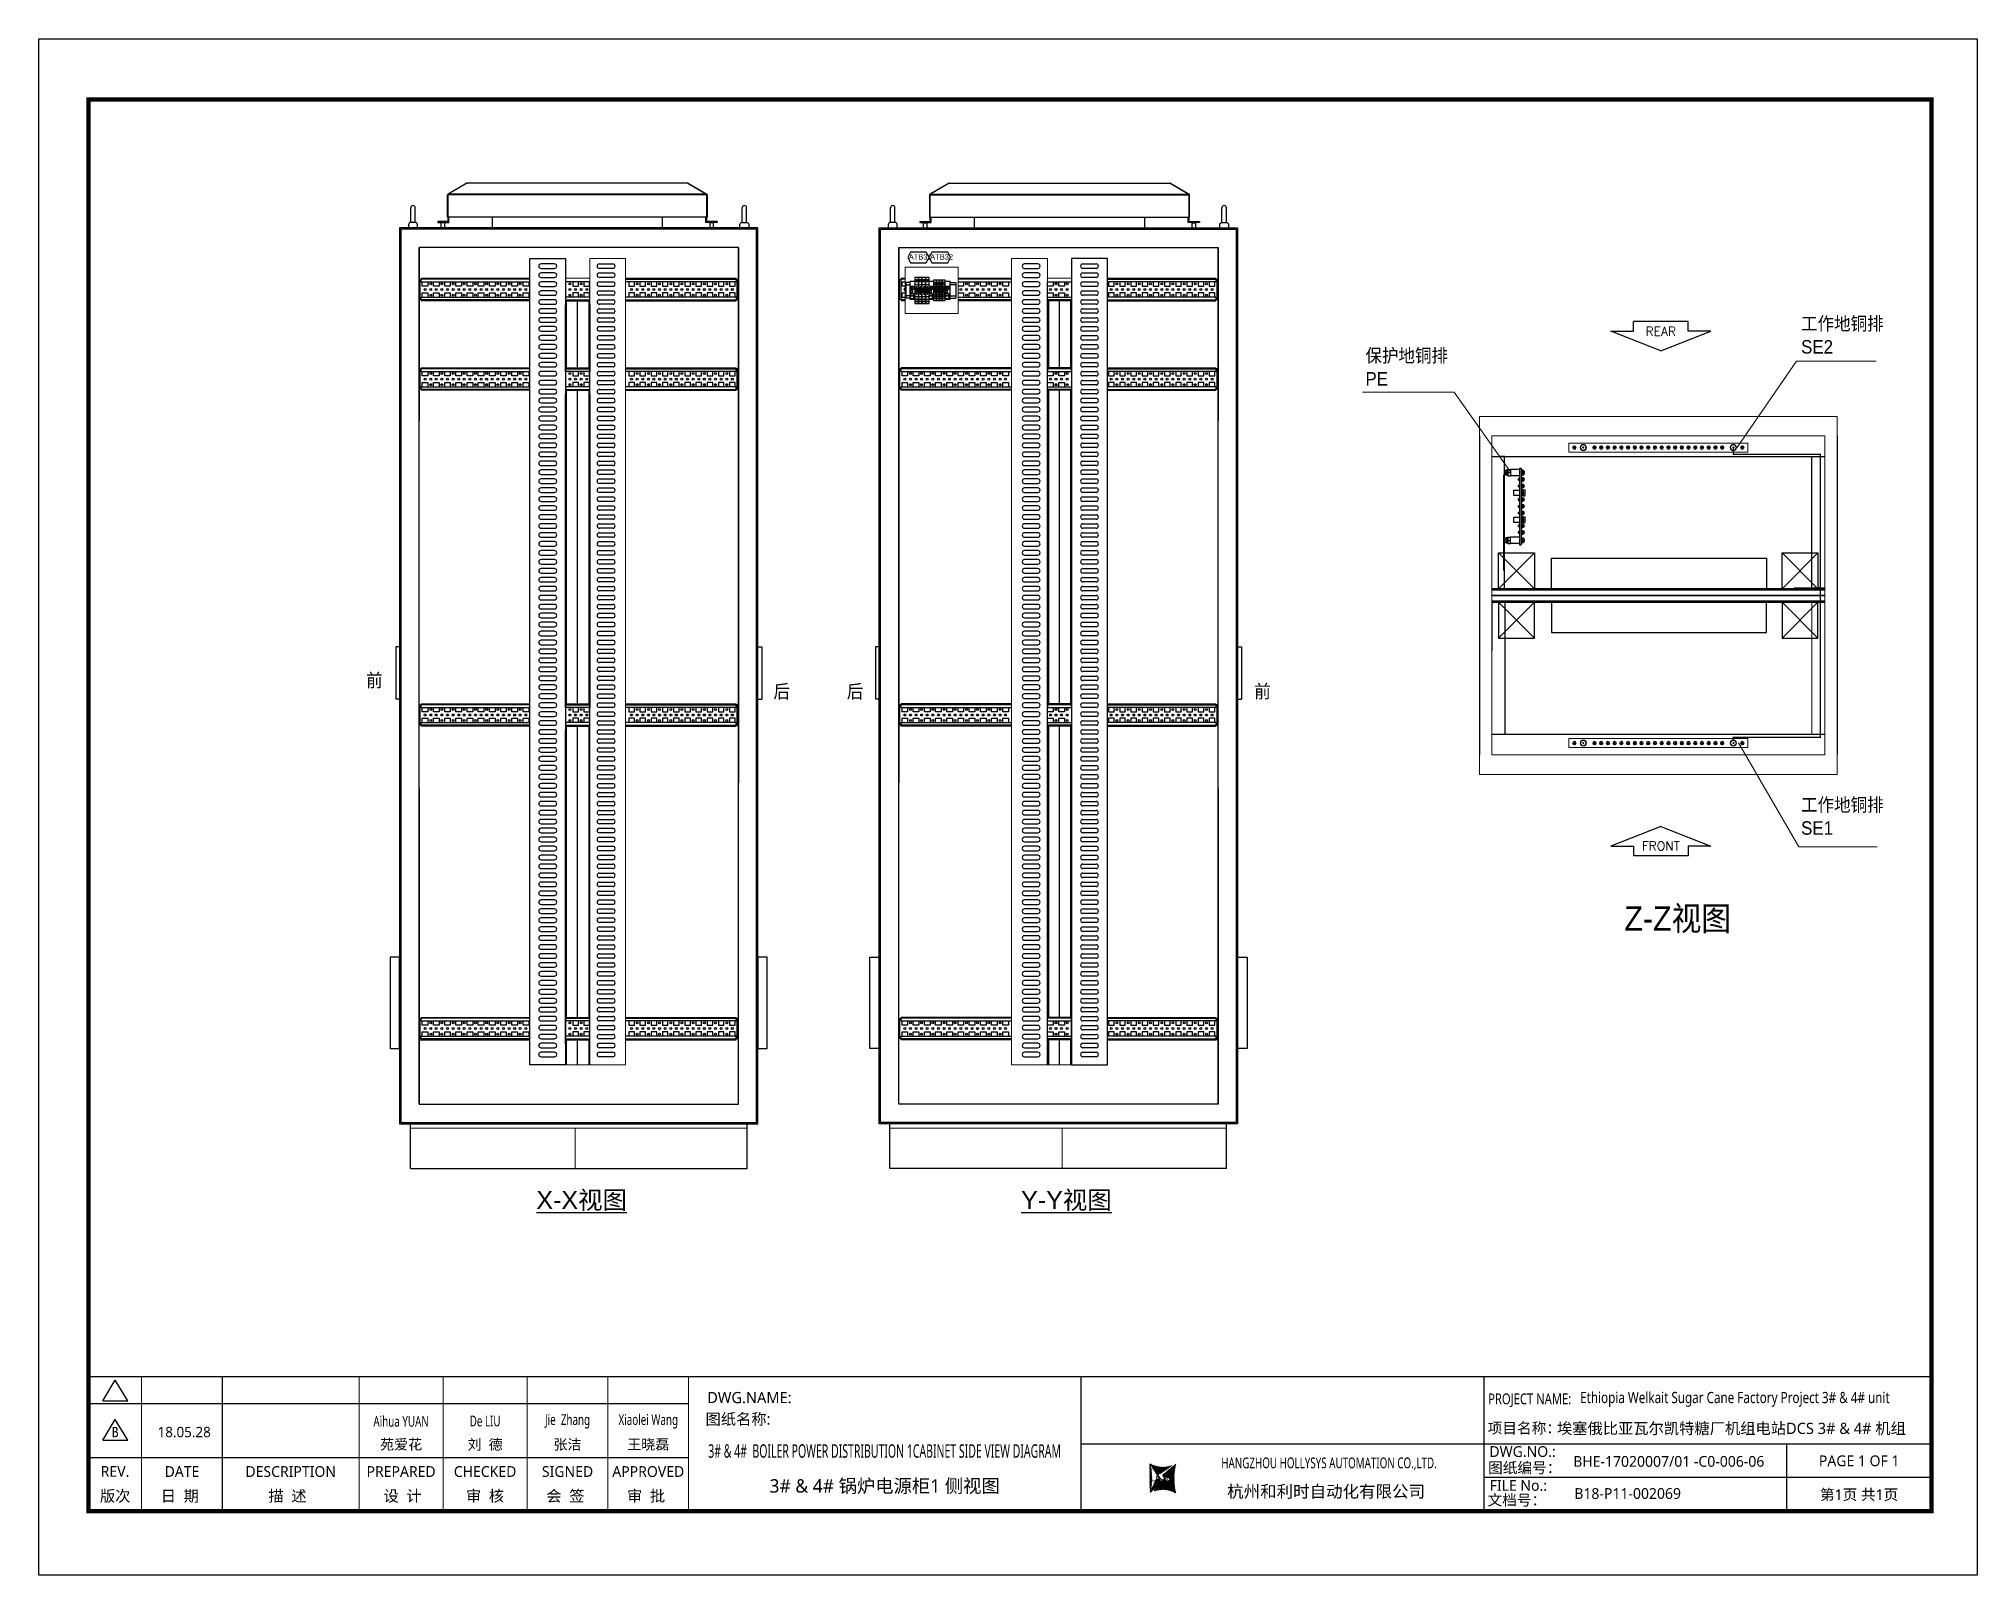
# Model space of a CAD drawing. Extents: x 81437 to 204847, y -54769 to -29444.
# Drawn here: x 86368 to 90696, y -37040 to -33609 of the extents above; entities that cross this region are included whole.
import ezdxf
from ezdxf.enums import TextEntityAlignment as Align
from ezdxf.lldxf.tags import DXFTag

# ---------------------------------------------------------------- set-up
doc = ezdxf.new("R2010")
doc.units = 0
doc.header["$LTSCALE"] = 100
doc.header["$MEASUREMENT"] = 0
for name, color, linetype in [('02___PRT_ALL_AXES', 7, 'Continuous'), ('6', 6, 'Continuous'), ('70X110X1330_DXF_CONTINUOUS_LINE', 7, 'Continuous'), ('C_M8_DXF_CONTINUOUS_LINE', 7, 'Continuous'), ('CLOUD_LAYER', 6, 'Continuous'), ('D4_GB9074_24DXF_CONTINUOUS_LINE', 7, 'Continuous'), ('D4_GB9074_26DXF_CONTINUOUS_LINE', 7, 'Continuous'), ('D6_GB9074_24DXF_CONTINUOUS_LINE', 7, 'Continuous'), ('D6_GB9074_26DXF_CONTINUOUS_LINE', 7, 'Continuous'), ('D8_GB93_DXF_CONTINUOUS_LINE', 7, 'Continuous'), ('D8_GB97_1_DXF_CONTINUOUS_LINE', 7, 'Continuous'), ('EYEBOLT', 7, 'Continuous'), ('GP03Z380_1_LDXF_CONTINUOUS_LINE', 7, 'Continuous'), ('JYZ-01G_DXF_CONTINUOUS_LINE', 7, 'Continuous'), ('KP103-A2-LT0DXF_CONTINUOUS_LINE', 7, 'Continuous'), ('KP103-A2-LT1DXF_CONTINUOUS_LINE', 7, 'Continuous'), ('M4X10_GB818_DXF_CONTINUOUS_LINE', 7, 'Continuous'), ('M6X14_GB818_DXF_CONTINUOUS_LINE', 7, 'Continuous'), ('M8X20_GB5783DXF_CONTINUOUS_LINE', 7, 'Continuous'), ('PANEL', 7, 'Continuous'), ('t', 1, 'Continuous'), ('TEXT', 7, 'Continuous'), ('标准图框及表格', 7, 'Continuous')]:
    doc.layers.add(name, color=color, linetype=linetype)
doc.layers.add('细实线', color=7, linetype='Continuous', lineweight=20)
doc.styles.add('HZ', font='arial.ttf', dxfattribs={"width": 0.7})
doc.styles.add('ROMANS', font='romans', dxfattribs={"width": 0.8, "height": 2})
doc.styles.get("Standard").update_dxf_attribs({"font": ''})
doc.styles.add('微软雅黑', font='')
doc.styles.get('Standard').set_extended_font_data('SimSun')
doc.styles.get('微软雅黑').set_extended_font_data('Microsoft YaHei')
tags = doc.linetypes.add('CENTER', pattern=[2, 1.25, -0.25, 0.25, -0.25]).pattern_tags.tags
tags[10:11] = [DXFTag(74, 4), DXFTag(75, 0), DXFTag(340, '0'), DXFTag(46, 1.0), DXFTag(50, 0.0), DXFTag(44, 0.0), DXFTag(45, 0.0)]
tags[8:9] = [DXFTag(74, 4), DXFTag(75, 0), DXFTag(340, '0'), DXFTag(46, 1.0), DXFTag(50, 0.0), DXFTag(44, 0.0), DXFTag(45, 0.0)]
tags[6:7] = [DXFTag(74, 4), DXFTag(75, 0), DXFTag(340, '0'), DXFTag(46, 1.0), DXFTag(50, 0.0), DXFTag(44, 0.0), DXFTag(45, 0.0)]
tags[4:5] = [DXFTag(74, 4), DXFTag(75, 0), DXFTag(340, '0'), DXFTag(46, 1.0), DXFTag(50, 0.0), DXFTag(44, 0.0), DXFTag(45, 0.0)]
tags = doc.linetypes.add('HIDDEN2', pattern=[0.1875, 0.125, -0.0625]).pattern_tags.tags
tags[6:7] = [DXFTag(74, 4), DXFTag(75, 0), DXFTag(340, '0'), DXFTag(46, 1.0), DXFTag(50, 0.0), DXFTag(44, 0.0), DXFTag(45, 0.0)]
tags[4:5] = [DXFTag(74, 4), DXFTag(75, 0), DXFTag(340, '0'), DXFTag(46, 1.0), DXFTag(50, 0.0), DXFTag(44, 0.0), DXFTag(45, 0.0)]
pattern_1 = [(45, (-6.1628, -58.8625), (-0.7362629, 0.7362629), [])]

msp = doc.modelspace()

# ---------------------------------------------------------------- texts
at = {"style": 'HZ', "width": 0.8}
for s, p in [('ATB31', (88310.7, -34102.5)), ('ATB32', (88358.5, -34102.5))]:
    msp.add_text(s, height=12, dxfattribs=at).set_placement(p)
at = {"color": 7, "style": 'HZ', "width": 0.9}
for s, height, p in [('工作地铜排', 30, (90303.2, -34260.3)), ('工作地铜排', 30, (90303.2, -34260.3)), ('保护地铜排', 30, (89330.5, -34331.7)), ('保护地铜排', 30, (89330.5, -34331.7)), ('SE2', 30, (90303.2, -34312.2)), ('SE2', 30, (90303.2, -34312.2)), ('PE', 30, (89330.5, -34383.6)), ('PE', 30, (89330.5, -34383.6)), ('前', 30, (87099.1, -35056.6)), ('后', 30, (88008.7, -35081.4)), ('后', 30, (88172.5, -35081.4)), ('前', 30, (89082.1, -35081.4)), ('工作地铜排', 30, (90303.2, -35334.6)), ('工作地铜排', 30, (90303.2, -35334.6)), ('SE1', 30, (90303.2, -35386.5)), ('SE1', 30, (90303.2, -35386.5)), ('Z-Z视图', 54, (89908.6, -35600.4))]:
    msp.add_text(s, height=height, dxfattribs=at).set_placement(p)
at = {"layer": 'TEXT', "color": 7, "style": 'ROMANS'}
for s, p in [('REAR', (89990, -34262.7)), ('REAR', (89990, -34262.7)), ('REAR', (89990, -34262.7)), ('REAR', (89990, -34262.7)), ('FRONT', (89990, -35411.4)), ('FRONT', (89990, -35411.4)), ('FRONT', (89990, -35411.4)), ('FRONT', (89990, -35411.4))]:
    msp.add_text(s, height=20, dxfattribs=at).set_placement(p, align=Align.MIDDLE)
at = {"layer": 'TEXT', "color": 7, "style": 'HZ'}
for s, p in [('%%UX-X视图', (87580.4, -36222)), ('%%UY-Y视图', (88662.8, -36222))]:
    msp.add_text(s, height=40, dxfattribs=at).set_placement(p, align=Align.CENTER)

# ---------------------------------------------------------------- blocks, each defined once
blk = doc.blocks.new('图框')
at = {"layer": '标准图框及表格'}
h = blk.add_hatch(dxfattribs=at)
h.set_pattern_fill('ANSI31', color=5, scale=8.329864, style=0)
h.set_pattern_definition(pattern_1)
edge = h.paths.add_edge_path()
edge.add_arc((2393.1, -3057), 55.2, 238.1092, 291.6532)
edge.add_line((2413.5, -3108.3), (2382.4, -3129.1))
edge.add_arc((2232.7, -3137.2), 135.4, 346.3915, 374.25)
edge.add_line((2364.3, -3169), (2391.3, -3146.7))
edge.add_line((2385.2, -3139.1), (2390, -3139.8))
edge.add_spline(control_points=[(2391.3, -3146.8), (2392.2, -3145.9), (2393.8, -3144.3), (2393.7, -3140.1), (2391.3, -3139.9), (2390, -3139.7)], knot_values=[0, 0, 0, 0, 6.844331, 12.400427, 18.769243, 18.769243, 18.769243, 18.769243], weights=[1, 1, 1, 1, 1, 1], degree=3, periodic=0)
edge.add_spline(control_points=[(2382.4, -3129.1), (2381.6, -3129.7), (2380.3, -3130.8), (2379.4, -3132.2), (2379, -3132.9)], knot_values=[0, 0, 0, 0, 5.253674, 9.488439, 9.488439, 9.488439, 9.488439], weights=[1, 1, 1, 1, 1], degree=3, periodic=0)
edge.add_spline(control_points=[(2380.1, -3131.1), (2379.6, -3131.8), (2378.5, -3133.2), (2378.8, -3136.6), (2381.7, -3138.8), (2384, -3139), (2385.2, -3139.1)], knot_values=[10.665975, 10.665975, 10.665975, 10.665975, 18.977704, 28.894558, 41.119554, 52.646925, 52.646925, 52.646925, 52.646925], weights=[1, 1, 1, 1, 1, 1, 1], degree=3, periodic=0)
h = blk.add_hatch(dxfattribs=at)
h.set_pattern_fill('ANSI31', color=3, scale=8.329864, style=0)
h.set_pattern_definition(pattern_1)
edge = h.paths.add_edge_path()
edge.add_line((2396.3, -3134.6), (2401.5, -3135.3))
edge.add_spline(control_points=[(2394.9, -3127.6), (2394, -3128.5), (2392.4, -3130.1), (2392.5, -3134.3), (2394.9, -3134.5), (2396.2, -3134.6)], knot_values=[0, 0, 0, 0, 6.844331, 12.400427, 18.769243, 18.769243, 18.769243, 18.769243], weights=[1, 1, 1, 1, 1, 1], degree=3, periodic=0)
edge.add_line((2421.9, -3105.3), (2394.8, -3127.7))
edge.add_spline(control_points=[(2406.5, -3142.8), (2406.9, -3142.3), (2407.7, -3140.9), (2407.4, -3137.8), (2404.5, -3135.6), (2402.2, -3135.4), (2401, -3135.3)], knot_values=[12.654089, 12.654089, 12.654089, 12.654089, 18.977704, 28.894558, 41.119554, 52.646925, 52.646925, 52.646925, 52.646925], weights=[1, 1, 1, 1, 1, 1, 1], degree=3, periodic=0)
edge.add_line((2405.5, -3143.8), (2406.6, -3142.6))
edge.add_line((2403.9, -3145.3), (2405.5, -3143.8))
edge.add_line((2372.7, -3166.1), (2403.8, -3145.3))
edge.add_arc((2393.1, -3217.4), 55.2, 58.1092, 111.6532)
edge.add_arc((2553.4, -3137.2), 135.4, 166.3915, 194.25)
at = {"color": 7}
for p, q in [((2209.5, -2910.4), (2209.5, -3210.4)), ((3109.5, -2910.4), (3109.5, -3210.4)), ((-6.2, -2970.4), (1334, -2970.4)), ((2209.5, -3060.4), (3109.5, -3060.4)), ((3109.5, -3060.4), (4109.5, -3060.4)), ((3785.6, -3060.4), (3785.6, -3210.4)), ((-6.2, -3090.4), (1334, -3090.4)), ((4109.5, -3135.4), (3109.5, -3135.4))]:
    blk.add_line(p, q, dxfattribs=at)
at = {"color": 7, "const_width": 3}
blk.add_lwpolyline([(4109.5, -2910.4), (-6.2, -2910.4)], dxfattribs=at)
at = {"layer": 't', "color": 7}
for p, q in [((25.8, -2963.9), (53.7, -2918)), ((81.7, -2963.9), (53.7, -2918)), ((25.8, -2963.9), (81.7, -2963.9)), ((25.8, -3051.8), (53.7, -3006)), ((81.7, -3051.8), (53.7, -3006)), ((25.8, -3051.8), (81.7, -3051.8))]:
    blk.add_line(p, q, dxfattribs=at)
at = {"layer": 't', "color": 7, "const_width": 9.62}
blk.add_lwpolyline([(4109.5, -3210.4), (4109.5, -58.9), (-6.2, -58.9), (-6.2, -3210.4)], close=True, dxfattribs=at)
at = {"layer": 't', "color": 7, "const_width": 2.4}
for points in [[(112.6, -2911.6), (112.6, -3210.4)], [(292.9, -2911.6), (292.9, -3210.4)], [(598.2, -2911.6), (598.2, -3215.3)], [(785.8, -2911.6), (785.8, -3215.3)], [(973.4, -2911.6), (973.4, -3215.3)], [(1153.7, -2911.6), (1153.7, -3215.3)], [(1334, -2911.6), (1334, -3215.3)]]:
    blk.add_lwpolyline(points, dxfattribs=at)
at = {"color": 7, "linetype": 'CENTER', "style": '微软雅黑'}
for s, height, p in [('项目名称：', 24, (3118.2, -3036.9)), ('图纸编号：', 24, (3119.1, -3125.5)), ('杭州和利时自动化有限公司', 27, (2536.4, -3180)), ('文档号：', 24, (3117.9, -3197.6))]:
    blk.add_text(s, height=height, dxfattribs=at).set_placement(p)
at = {"color": 7, "style": '微软雅黑', "flags": 8}
for tag, p, height in [('DWG.NAME:', (1375.5, -2969.2), 25), ('DWG.NO.:', (3122, -3089.3), 24), ('图纸编号', (3309.2, -3111.3), 24), ('FILENO.:', (3122.5, -3165), 24), ('文档号', (3311.6, -3183), 24)]:
    blk.add_attdef(tag, p, '', height=height, dxfattribs=at)
at = {"color": 7, "style": '微软雅黑', "width": 0.8, "flags": 8}
for tag, p, height in [('PROJECTNAME:', (3119.3, -2971.7), 24), ('PROJECT_NAME', (3324.7, -2969.2), 25)]:
    blk.add_attdef(tag, p, '', height=height, dxfattribs=at)
at = {"color": 7, "flags": 8}
blk.add_attdef('A', text='', height=23, dxfattribs=at).set_placement((53.7, -3033.7), align=Align.MIDDLE)
at = {"color": 7, "style": '微软雅黑', "flags": 8}
for tag, height, p in [('设计时间', 23, (207.7, -3033.7)), ('刘仁', 23, (692, -3061.1)), ('王姝芬', 23, (879.6, -3061.1)), ('侯方', 23, (1063.6, -3061.1)), ('李丹丹', 23, (1243.9, -3061.1)), ('REV.', 24, (53.2, -3121.9)), ('DATE', 24, (202.7, -3121.9)), ('DESCRIPTION', 24, (445.6, -3121.9)), ('PREPARED', 24, (692, -3121.9)), ('CHECKED', 24, (879.6, -3121.9)), ('SIGNED', 24, (1063.6, -3121.9)), ('APPROVED', 24, (1243.9, -3121.9)), ('PAGEXOFX', 24, (3947.6, -3097.9)), ('图纸名称', 30, (1771.7, -3153.6)), ('第几页共几页', 24, (3947.6, -3172.9))]:
    blk.add_attdef(tag, text='', height=height, dxfattribs=at).set_placement(p, align=Align.MIDDLE)
for tag, height, width, p in [('RENLIU', 24, 0.7, (692, -3009.2)), ('SHUFENWANG', 24, 0.7, (879.6, -3009.2)), ('FANGHOU', 24, 0.7, (1063.6, -3009.2)), ('DANDANLI', 24, 0.7, (1243.9, -3009.2)), ('#10STATIONONTROLCABINETCOVER', 30, 0.6, (1771.7, -3076)), ('HANGZHOUHOLLYSYSAUTOMATIONCO.,LTD.', 24, 0.7, (2763.9, -3104.6))]:
    blk.add_attdef(tag, text='', height=height, dxfattribs=dict(at, width=width)).set_placement(p, align=Align.MIDDLE)
for tag, p in [('图纸名称:', (1371.6, -3024.8)), ('项目名称', (3272.9, -3045.6))]:
    blk.add_attdef(tag, text='', height=25, dxfattribs=at).set_placement(p, align=Align.BOTTOM_LEFT)
at = {"layer": 't', "color": 7, "style": '微软雅黑'}
for s, p in [('版次', (53.7, -3176.5)), ('日  期', (198, -3176.5)), ('描  述', (438.3, -3176.5)), ('设  计', (695.3, -3176.5)), ('审  核', (879.4, -3176.5)), ('会  签', (1058.9, -3176.5)), ('审  批', (1239.1, -3176.5))]:
    blk.add_text(s, height=25, dxfattribs=at).set_placement(p, align=Align.MIDDLE_CENTER)
at = {"layer": '标准图框及表格', "color": 5, "style": 'HZ'}
for s, p in [('pgqh', (2367.7, -3118.5)), ('hollilas', (2367.9, -3144.8))]:
    blk.add_text(s, height=5.21, dxfattribs=at).set_placement(p)
at = {"layer": '标准图框及表格', "color": 3, "style": 'HZ'}
for s, height, p in [('auto', 8.68, (2394.7, -3133.1)), ('hollysys', 4.34, (2396.4, -3158.6))]:
    blk.add_text(s, height=height, dxfattribs=at).set_placement(p)
blk = doc.blocks.new('工作地铜排新')
at = {"linetype": 'Continuous', "lineweight": 0}
for p, q in [((8.6, -13), (8.6, -12)), ((8.6, -12), (9.6, -12)), ((9.6, -13), (8.6, -13)), ((9.6, -12), (9.6, -11)), ((9.6, -11), (10.6, -11)), ((9.6, -14), (9.6, -13)), ((10.6, -14), (9.6, -14)), ((10.6, -11), (10.6, -12)), ((10.6, -12), (11.6, -12)), ((10.6, -13), (10.6, -14)), ((11.6, -13), (10.6, -13)), ((11.6, -12), (11.6, -13)), ((8.6, -58), (8.6, -57)), ((8.6, -57), (9.6, -57)), ((9.6, -58), (8.6, -58)), ((8.6, -73), (8.6, -72)), ((8.6, -72), (9.6, -72)), ((9.6, -73), (8.6, -73)), ((9.6, -57), (9.6, -56)), ((9.6, -56), (10.6, -56)), ((9.6, -59), (9.6, -58)), ((10.6, -59), (9.6, -59)), ((9.6, -72), (9.6, -71)), ((9.6, -71), (10.6, -71)), ((9.6, -74), (9.6, -73)), ((10.6, -74), (9.6, -74)), ((9.6, -87), (9.6, -86)), ((9.6, -86), (10.6, -86)), ((10.6, -56), (10.6, -57)), ((10.6, -57), (11.6, -57)), ((10.6, -58), (10.6, -59)), ((11.6, -58), (10.6, -58)), ((10.6, -71), (10.6, -72)), ((10.6, -72), (11.6, -72)), ((10.6, -73), (10.6, -74)), ((11.6, -73), (10.6, -73)), ((10.6, -86), (10.6, -87)), ((11.6, -57), (11.6, -58)), ((11.6, -72), (11.6, -73)), ((8.6, -88), (8.6, -87)), ((8.6, -87), (9.6, -87)), ((9.6, -88), (8.6, -88)), ((8.6, -103), (8.6, -102)), ((8.6, -102), (9.6, -102)), ((9.6, -103), (8.6, -103)), ((8.6, -118), (8.6, -117)), ((8.6, -117), (9.6, -117)), ((9.6, -118), (8.6, -118)), ((9.6, -89), (9.6, -88)), ((10.6, -89), (9.6, -89)), ((9.6, -102), (9.6, -101)), ((9.6, -101), (10.6, -101)), ((9.6, -104), (9.6, -103)), ((10.6, -104), (9.6, -104)), ((9.6, -117), (9.6, -116)), ((9.6, -116), (10.6, -116)), ((9.6, -119), (9.6, -118)), ((10.6, -119), (9.6, -119)), ((10.6, -87), (11.6, -87)), ((10.6, -88), (10.6, -89)), ((11.6, -88), (10.6, -88)), ((10.6, -101), (10.6, -102)), ((10.6, -102), (11.6, -102)), ((10.6, -103), (10.6, -104)), ((11.6, -103), (10.6, -103)), ((10.6, -116), (10.6, -117)), ((10.6, -117), (11.6, -117)), ((10.6, -118), (10.6, -119)), ((11.6, -118), (10.6, -118)), ((11.6, -87), (11.6, -88)), ((11.6, -102), (11.6, -103)), ((11.6, -117), (11.6, -118)), ((8.6, -133), (8.6, -132)), ((8.6, -132), (9.6, -132)), ((9.6, -133), (8.6, -133)), ((8.6, -148), (8.6, -147)), ((8.6, -147), (9.6, -147)), ((9.6, -148), (8.6, -148)), ((8.6, -163), (8.6, -162)), ((8.6, -162), (9.6, -162)), ((9.6, -163), (8.6, -163)), ((9.6, -132), (9.6, -131)), ((9.6, -131), (10.6, -131)), ((9.6, -134), (9.6, -133)), ((10.6, -134), (9.6, -134)), ((9.6, -147), (9.6, -146)), ((9.6, -146), (10.6, -146)), ((9.6, -149), (9.6, -148)), ((10.6, -149), (9.6, -149)), ((9.6, -162), (9.6, -161)), ((9.6, -161), (10.6, -161)), ((9.6, -164), (9.6, -163)), ((10.6, -164), (9.6, -164)), ((10.6, -131), (10.6, -132)), ((10.6, -132), (11.6, -132)), ((10.6, -133), (10.6, -134)), ((11.6, -133), (10.6, -133)), ((10.6, -146), (10.6, -147)), ((10.6, -147), (11.6, -147)), ((10.6, -148), (10.6, -149)), ((11.6, -148), (10.6, -148)), ((10.6, -161), (10.6, -162)), ((10.6, -162), (11.6, -162)), ((10.6, -163), (10.6, -164)), ((11.6, -163), (10.6, -163)), ((11.6, -132), (11.6, -133)), ((11.6, -147), (11.6, -148)), ((11.6, -162), (11.6, -163)), ((8.6, -178), (8.6, -177)), ((8.6, -177), (9.6, -177)), ((9.6, -178), (8.6, -178)), ((8.6, -193), (8.6, -192)), ((8.6, -192), (9.6, -192)), ((9.6, -193), (8.6, -193)), ((8.6, -208), (8.6, -207)), ((8.6, -207), (9.6, -207)), ((9.6, -208), (8.6, -208)), ((9.6, -177), (9.6, -176)), ((9.6, -176), (10.6, -176)), ((9.6, -179), (9.6, -178)), ((10.6, -179), (9.6, -179)), ((9.6, -192), (9.6, -191)), ((9.6, -191), (10.6, -191)), ((9.6, -194), (9.6, -193)), ((10.6, -194), (9.6, -194)), ((9.6, -207), (9.6, -206)), ((9.6, -206), (10.6, -206)), ((9.6, -209), (9.6, -208)), ((10.6, -209), (9.6, -209)), ((10.6, -176), (10.6, -177)), ((10.6, -177), (11.6, -177)), ((10.6, -178), (10.6, -179)), ((11.6, -178), (10.6, -178)), ((10.6, -191), (10.6, -192)), ((10.6, -192), (11.6, -192)), ((10.6, -193), (10.6, -194)), ((11.6, -193), (10.6, -193)), ((10.6, -206), (10.6, -207)), ((10.6, -207), (11.6, -207)), ((10.6, -208), (10.6, -209)), ((11.6, -208), (10.6, -208)), ((11.6, -177), (11.6, -178)), ((11.6, -192), (11.6, -193)), ((11.6, -207), (11.6, -208)), ((8.6, -223), (8.6, -222)), ((8.6, -222), (9.6, -222)), ((9.6, -223), (8.6, -223)), ((8.6, -238), (8.6, -237)), ((8.6, -237), (9.6, -237)), ((9.6, -238), (8.6, -238)), ((8.6, -253), (8.6, -252)), ((8.6, -252), (9.6, -252)), ((9.6, -253), (8.6, -253)), ((9.6, -222), (9.6, -221)), ((9.6, -221), (10.6, -221)), ((9.6, -224), (9.6, -223)), ((10.6, -224), (9.6, -224)), ((9.6, -237), (9.6, -236)), ((9.6, -236), (10.6, -236)), ((9.6, -239), (9.6, -238)), ((10.6, -239), (9.6, -239)), ((9.6, -252), (9.6, -251)), ((9.6, -251), (10.6, -251)), ((9.6, -254), (9.6, -253)), ((10.6, -254), (9.6, -254)), ((10.6, -221), (10.6, -222)), ((10.6, -222), (11.6, -222)), ((10.6, -223), (10.6, -224)), ((11.6, -223), (10.6, -223)), ((10.6, -236), (10.6, -237)), ((10.6, -237), (11.6, -237)), ((10.6, -238), (10.6, -239)), ((11.6, -238), (10.6, -238)), ((10.6, -251), (10.6, -252)), ((10.6, -252), (11.6, -252)), ((10.6, -253), (10.6, -254)), ((11.6, -253), (10.6, -253)), ((11.6, -222), (11.6, -223)), ((11.6, -237), (11.6, -238)), ((11.6, -252), (11.6, -253)), ((8.6, -268), (8.6, -267)), ((8.6, -267), (9.6, -267)), ((9.6, -268), (8.6, -268)), ((8.6, -283), (8.6, -282)), ((8.6, -282), (9.6, -282)), ((9.6, -283), (8.6, -283)), ((8.6, -298), (8.6, -297)), ((8.6, -297), (9.6, -297)), ((9.6, -298), (8.6, -298)), ((9.6, -267), (9.6, -266)), ((9.6, -266), (10.6, -266)), ((9.6, -269), (9.6, -268)), ((10.6, -269), (9.6, -269)), ((9.6, -282), (9.6, -281)), ((9.6, -281), (10.6, -281)), ((9.6, -284), (9.6, -283)), ((10.6, -284), (9.6, -284)), ((9.6, -297), (9.6, -296)), ((9.6, -296), (10.6, -296)), ((9.6, -299), (9.6, -298)), ((10.6, -299), (9.6, -299)), ((10.6, -266), (10.6, -267)), ((10.6, -267), (11.6, -267)), ((10.6, -268), (10.6, -269)), ((11.6, -268), (10.6, -268)), ((10.6, -281), (10.6, -282)), ((10.6, -282), (11.6, -282)), ((10.6, -283), (10.6, -284)), ((11.6, -283), (10.6, -283)), ((10.6, -296), (10.6, -297)), ((10.6, -297), (11.6, -297)), ((10.6, -298), (10.6, -299)), ((11.6, -298), (10.6, -298)), ((11.6, -267), (11.6, -268)), ((11.6, -282), (11.6, -283)), ((11.6, -297), (11.6, -298)), ((8.6, -313), (8.6, -312)), ((8.6, -312), (9.6, -312)), ((9.6, -313), (8.6, -313)), ((8.6, -328), (8.6, -327)), ((8.6, -327), (9.6, -327)), ((9.6, -328), (8.6, -328)), ((8.6, -343), (8.6, -342)), ((8.6, -342), (9.6, -342)), ((9.6, -343), (8.6, -343)), ((9.6, -312), (9.6, -311)), ((9.6, -311), (10.6, -311)), ((9.6, -314), (9.6, -313)), ((10.6, -314), (9.6, -314)), ((9.6, -327), (9.6, -326)), ((9.6, -326), (10.6, -326)), ((9.6, -329), (9.6, -328)), ((10.6, -329), (9.6, -329)), ((9.6, -342), (9.6, -341)), ((9.6, -341), (10.6, -341)), ((9.6, -344), (9.6, -343)), ((10.6, -344), (9.6, -344)), ((10.6, -311), (10.6, -312)), ((10.6, -312), (11.6, -312)), ((10.6, -313), (10.6, -314)), ((11.6, -313), (10.6, -313)), ((10.6, -326), (10.6, -327)), ((10.6, -327), (11.6, -327)), ((10.6, -328), (10.6, -329)), ((11.6, -328), (10.6, -328)), ((10.6, -341), (10.6, -342)), ((10.6, -342), (11.6, -342)), ((10.6, -343), (10.6, -344)), ((11.6, -343), (10.6, -343)), ((11.6, -312), (11.6, -313)), ((11.6, -327), (11.6, -328)), ((11.6, -342), (11.6, -343)), ((8.6, -388), (8.6, -387)), ((8.6, -387), (9.6, -387)), ((9.6, -388), (8.6, -388)), ((9.6, -387), (9.6, -386)), ((9.6, -386), (10.6, -386)), ((9.6, -389), (9.6, -388)), ((10.6, -389), (9.6, -389)), ((10.6, -386), (10.6, -387)), ((10.6, -387), (11.6, -387)), ((10.6, -388), (10.6, -389)), ((11.6, -388), (10.6, -388)), ((11.6, -387), (11.6, -388))]:
    blk.add_line(p, q, dxfattribs=at)
at = {"linetype": 'Continuous'}
for p, q in [((8.6, -32), (9.6, -32)), ((8.6, -33), (8.6, -32)), ((9.6, -33), (8.6, -33)), ((9.6, -31), (10.6, -31)), ((9.6, -32), (9.6, -31)), ((9.6, -34), (9.6, -33)), ((10.6, -34), (9.6, -34)), ((10.6, -31), (10.6, -32)), ((10.6, -32), (11.6, -32)), ((11.6, -33), (10.6, -33)), ((10.6, -33), (10.6, -34)), ((11.6, -32), (11.6, -33)), ((8.6, -367), (9.6, -367)), ((8.6, -368), (8.6, -367)), ((9.6, -368), (8.6, -368)), ((9.6, -366), (10.6, -366)), ((9.6, -367), (9.6, -366)), ((9.6, -369), (9.6, -368)), ((10.6, -369), (9.6, -369)), ((10.6, -366), (10.6, -367)), ((10.6, -367), (11.6, -367)), ((11.6, -368), (10.6, -368)), ((10.6, -368), (10.6, -369)), ((11.6, -367), (11.6, -368))]:
    blk.add_line(p, q, dxfattribs=at)
blk.add_lwpolyline([(20, 0), (20, -400), (0, -400), (0, 0)], close=True)
for centre, radius in [((10.1, -32.5), 7), ((10.1, -32.5), 6), ((10.1, -367.5), 7), ((10.1, -367.5), 6)]:
    blk.add_circle(centre, radius, dxfattribs=at)
at = {"layer": '02___PRT_ALL_AXES', "linetype": 'Continuous', "lineweight": 0}
for centre, radius in [((10.1, -12.5), 4), ((10.1, -12.5), 3.6), ((10.1, -57.5), 4), ((10.1, -72.5), 4), ((10.1, -87.5), 4), ((10.1, -57.5), 3.6), ((10.1, -72.5), 3.6), ((10.1, -87.5), 3.6), ((10.1, -102.5), 4), ((10.1, -117.5), 4), ((10.1, -132.5), 4), ((10.1, -102.5), 3.6), ((10.1, -117.5), 3.6), ((10.1, -132.5), 3.6), ((10.1, -147.5), 4), ((10.1, -162.5), 4), ((10.1, -147.5), 3.6), ((10.1, -162.5), 3.6), ((10.1, -177.5), 4), ((10.1, -192.5), 4), ((10.1, -207.5), 4), ((10.1, -177.5), 3.6), ((10.1, -192.5), 3.6), ((10.1, -207.5), 3.6), ((10.1, -222.5), 4), ((10.1, -237.5), 4), ((10.1, -252.5), 4), ((10.1, -222.5), 3.6), ((10.1, -237.5), 3.6), ((10.1, -252.5), 3.6), ((10.1, -267.5), 4), ((10.1, -282.5), 4), ((10.1, -297.5), 4), ((10.1, -267.5), 3.6), ((10.1, -282.5), 3.6), ((10.1, -297.5), 3.6), ((10.1, -312.5), 4), ((10.1, -327.5), 4), ((10.1, -342.5), 4), ((10.1, -312.5), 3.6), ((10.1, -327.5), 3.6), ((10.1, -342.5), 3.6), ((10.1, -387.5), 4), ((10.1, -387.5), 3.6)]:
    blk.add_circle(centre, radius, dxfattribs=at)
at = {"layer": '细实线'}
for p, q in [((8.6, -12.5), (11.6, -12.5)), ((8.6, -32.5), (11.6, -32.5)), ((10.1, -11), (10.1, -14)), ((10.1, -31), (10.1, -34)), ((8.6, -57.5), (11.6, -57.5)), ((8.6, -72.5), (11.6, -72.5)), ((10.1, -56), (10.1, -59)), ((10.1, -71), (10.1, -74)), ((10.1, -86), (10.1, -89)), ((8.6, -87.5), (11.6, -87.5)), ((8.6, -102.5), (11.6, -102.5)), ((8.6, -117.5), (11.6, -117.5)), ((10.1, -101), (10.1, -104)), ((10.1, -116), (10.1, -119)), ((8.6, -132.5), (11.6, -132.5)), ((8.6, -147.5), (11.6, -147.5)), ((8.6, -162.5), (11.6, -162.5)), ((10.1, -131), (10.1, -134)), ((10.1, -146), (10.1, -149)), ((10.1, -161), (10.1, -164)), ((8.6, -177.5), (11.6, -177.5)), ((8.6, -192.5), (11.6, -192.5)), ((8.6, -207.5), (11.6, -207.5)), ((10.1, -176), (10.1, -179)), ((10.1, -191), (10.1, -194)), ((10.1, -206), (10.1, -209)), ((8.6, -222.5), (11.6, -222.5)), ((8.6, -237.5), (11.6, -237.5)), ((8.6, -252.5), (11.6, -252.5)), ((10.1, -221), (10.1, -224)), ((10.1, -236), (10.1, -239)), ((10.1, -251), (10.1, -254)), ((8.6, -267.5), (11.6, -267.5)), ((8.6, -282.5), (11.6, -282.5)), ((8.6, -297.5), (11.6, -297.5)), ((10.1, -266), (10.1, -269)), ((10.1, -281), (10.1, -284)), ((10.1, -296), (10.1, -299)), ((8.6, -312.5), (11.6, -312.5)), ((8.6, -327.5), (11.6, -327.5)), ((8.6, -342.5), (11.6, -342.5)), ((10.1, -311), (10.1, -314)), ((10.1, -326), (10.1, -329)), ((10.1, -341), (10.1, -344)), ((8.6, -367.5), (11.6, -367.5)), ((8.6, -387.5), (11.6, -387.5)), ((10.1, -366), (10.1, -369)), ((10.1, -386), (10.1, -389))]:
    blk.add_line(p, q, dxfattribs=at)
blk = doc.blocks.new('堵头')
at = {"color": 53}
for p, q in [((0, -41), (0, 0)), ((0, 0), (10, 0)), ((10, 0), (10, -41)), ((0, -11), (10, -11)), ((0, -20.6), (4, -20.6)), ((0, -24.6), (4, -24.6)), ((0, -26.6), (7, -26.6)), ((0, -29.6), (1, -29.6)), ((0, -35.6), (1, -35.6)), ((0, -38.6), (7, -38.6)), ((10, -41), (0, -41)), ((1, -29.6), (1, -31.6)), ((10, -31.6), (1, -31.6)), ((10, -33.6), (1, -33.6)), ((1, -35.6), (1, -33.6)), ((7.3, -18.3), (2.7, -13.8)), ((7, -28.6), (7, -26.6)), ((10, -28.6), (7, -28.6)), ((10, -36.6), (7, -36.6)), ((7, -36.6), (7, -38.6))]:
    blk.add_line(p, q, dxfattribs=at)
blk.add_arc((4, -22.6), 2, 270, 90, dxfattribs=at)
blk.add_ellipse((5, -16.1), major_axis=(0, -3.5), ratio=0.857143, start_param=4.712389, end_param=10.995574, dxfattribs=at)
blk = doc.blocks.new('Z$W@#31031')
at = {"color": 53}
for p, q in [((0, 45), (0, 0)), ((6.5, 45), (0, 45)), ((6.5, 0), (6.5, 45)), ((0, 40.6), (6.5, 40.6)), ((0, 31.9), (6.5, 31.9)), ((0, 13.1), (6.5, 13.1)), ((0, 4.4), (6.5, 4.4)), ((0, 0), (6.5, 0)), ((2.6, 27.5), (4.4, 30.1)), ((2.6, 27.6), (2.6, 17.4)), ((2.6, 17.5), (4.4, 14.9))]:
    blk.add_line(p, q, dxfattribs=at)
at = {"color": 53, "linetype": 'HIDDEN2'}
for p, q in [((4.1, 35.1), (2.4, 37.5)), ((4.1, 9.9), (2.4, 7.5))]:
    blk.add_line(p, q, dxfattribs=at)
at = {"color": 53}
for centre in [(3.3, 36.3), (3.3, 8.7)]:
    blk.add_circle(centre, 1.5, dxfattribs=at)
blk = doc.blocks.new('Z$W@#5084')
at = {"color": 53}
for p, q in [((0, 58), (0, 0)), ((8, 58), (0, 58)), ((0, 53.6), (8, 53.6)), ((8, 0), (8, 58)), ((0, 41.9), (8, 41.9)), ((0, 15.1), (8, 15.1)), ((0, 4.4), (8, 4.4)), ((0, 0), (8, 0)), ((2.4, 34.1), (2.4, 23.9)), ((5.6, 34.1), (2.4, 34.1)), ((2.4, 23.9), (5.6, 23.9)), ((4, 38.4), (4, 19.1)), ((5.6, 23.9), (5.6, 34.1))]:
    blk.add_line(p, q, dxfattribs=at)
at = {"color": 53, "linetype": 'HIDDEN2'}
for p, q in [((4.9, 48.1), (3.1, 50.5)), ((4.9, 9.9), (3.1, 7.5))]:
    blk.add_line(p, q, dxfattribs=at)
at = {"color": 53}
for centre in [(4, 49.3), (4, 8.7)]:
    blk.add_circle(centre, 1.5, dxfattribs=at)

# ---------------------------------------------------------------- linework, layer by layer
at = {"color": 7, "linetype": 'Continuous'}
for p, q in [((87323.8, -33932), (87282.1, -33956.1)), ((87324.3, -33932), (87282.6, -33956.1)), ((87323.8, -33932), (87323.9, -33932.2)), ((87817.7, -33932), (87324.3, -33932)), ((87817.1, -33931.7), (87324.9, -33931.7)), ((87817.7, -33932), (87859.4, -33956.1)), ((87818.2, -33932), (87818.1, -33932.2)), ((87818.2, -33932), (87859.9, -33956.1)), ((88400.6, -33932), (88358.9, -33956.1)), ((88401.1, -33932), (88359.4, -33956.1)), ((88400.6, -33932), (88400.7, -33932.2)), ((88401.1, -33932), (88894.5, -33932)), ((88401.7, -33931.7), (88893.9, -33931.7)), ((88894.5, -33932), (88936.2, -33956.1)), ((88895, -33932), (88894.9, -33932.2)), ((88895, -33932), (88936.7, -33956.1)), ((87281, -34007.7), (87281, -33958)), ((87281, -33958), (87282, -33958)), ((87282, -34007.7), (87282, -33958)), ((87860, -33958), (87282, -33958)), ((87282.1, -33956.1), (87282.4, -33956.6)), ((87859.4, -33956.1), (87282.6, -33956.1)), ((87859.9, -33956.1), (87859.6, -33956.6)), ((87860, -34007.7), (87860, -33958)), ((87861, -33958), (87860, -33958)), ((87861, -34007.7), (87861, -33958)), ((88357.8, -34007.7), (88357.8, -33958)), ((88357.8, -33958), (88358.8, -33958)), ((88358.8, -34007.7), (88358.8, -33958)), ((88358.8, -33958), (88936.8, -33958)), ((88358.9, -33956.1), (88359.2, -33956.6)), ((88359.4, -33956.1), (88936.2, -33956.1)), ((88936.7, -33956.1), (88936.4, -33956.6)), ((88936.8, -34007.7), (88936.8, -33958)), ((88937.8, -33958), (88936.8, -33958)), ((88937.8, -34007.7), (88937.8, -33958)), ((87259, -34017.7), (87259, -34019.7)), ((87282, -34017.7), (87259, -34017.7)), ((87259, -34019.7), (87284, -34019.7)), ((87262, -34017.7), (87262, -34019.7)), ((87267.5, -34019.7), (87267, -34020.2)), ((87267, -34031.7), (87267, -34020.2)), ((87275, -34020.2), (87267, -34020.2)), ((87274.5, -34019.7), (87275, -34020.2)), ((87275, -34031.7), (87275, -34020.2)), ((87281, -34007.7), (87282, -34007.7)), ((87282, -34017.7), (87282, -34007.7)), ((87860, -34007.7), (87282, -34007.7)), ((87284, -34019.7), (87282, -34017.7)), ((87284, -34019.7), (87284, -34007.7)), ((87381, -34031.7), (87381, -34007.7)), ((87761, -34031.7), (87761, -34007.7)), ((87858, -34019.7), (87858, -34007.7)), ((87858, -34019.7), (87860, -34017.7)), ((87883, -34019.7), (87858, -34019.7)), ((87860, -34017.7), (87860, -34007.7)), ((87861, -34007.7), (87860, -34007.7)), ((87883, -34017.7), (87860, -34017.7)), ((87867.5, -34019.7), (87867, -34020.2)), ((87867, -34031.7), (87867, -34020.2)), ((87875, -34020.2), (87867, -34020.2)), ((87874.5, -34019.7), (87875, -34020.2)), ((87875, -34031.7), (87875, -34020.2)), ((87880, -34017.7), (87880, -34019.7)), ((87883, -34017.7), (87883, -34019.7)), ((88335.8, -34017.7), (88335.8, -34019.7)), ((88335.8, -34017.7), (88358.8, -34017.7)), ((88335.8, -34019.7), (88360.8, -34019.7)), ((88338.8, -34017.7), (88338.8, -34019.7)), ((88344.3, -34019.7), (88343.8, -34020.2)), ((88343.8, -34031.7), (88343.8, -34020.2)), ((88343.8, -34020.2), (88351.8, -34020.2)), ((88351.3, -34019.7), (88351.8, -34020.2)), ((88351.8, -34031.7), (88351.8, -34020.2)), ((88357.8, -34007.7), (88358.8, -34007.7)), ((88358.8, -34017.7), (88358.8, -34007.7)), ((88358.8, -34007.7), (88936.8, -34007.7)), ((88360.8, -34019.7), (88358.8, -34017.7)), ((88360.8, -34019.7), (88360.8, -34007.7)), ((88457.8, -34031.7), (88457.8, -34007.7)), ((88837.8, -34031.7), (88837.8, -34007.7)), ((88934.8, -34019.7), (88934.8, -34007.7)), ((88934.8, -34019.7), (88936.8, -34017.7)), ((88959.8, -34019.7), (88934.8, -34019.7)), ((88936.8, -34017.7), (88936.8, -34007.7)), ((88937.8, -34007.7), (88936.8, -34007.7)), ((88936.8, -34017.7), (88959.8, -34017.7)), ((88944.3, -34019.7), (88943.8, -34020.2)), ((88943.8, -34031.7), (88943.8, -34020.2)), ((88943.8, -34020.2), (88951.8, -34020.2)), ((88951.3, -34019.7), (88951.8, -34020.2)), ((88951.8, -34031.7), (88951.8, -34020.2)), ((88956.8, -34017.7), (88956.8, -34019.7)), ((88959.8, -34017.7), (88959.8, -34019.7)), ((87217.3, -34146.7), (87222.3, -34146.7)), ((87219.8, -34191.7), (87219.8, -34146.7)), ((87464.4, -34146.2), (87222.3, -34146.2)), ((87519.6, -34112.2), (87489.6, -34112.2)), ((87489.6, -34122.2), (87519.6, -34122.2)), ((87519.6, -34132.2), (87489.6, -34132.2)), ((87489.6, -34142.2), (87519.6, -34142.2)), ((87619.9, -34112.2), (87649.9, -34112.2)), ((87649.9, -34122.2), (87619.9, -34122.2)), ((87619.9, -34132.2), (87649.9, -34132.2)), ((87649.9, -34142.2), (87619.9, -34142.2)), ((87678.4, -34146.2), (87915.9, -34146.2)), ((87915.9, -34146.2), (87925.3, -34146.2)), ((87930.3, -34146.7), (87925.3, -34146.7)), ((87927.8, -34191.7), (87927.8, -34146.7)), ((88288.5, -34146.7), (88293.5, -34146.7)), ((88291, -34191.7), (88291, -34146.7)), ((88303, -34146.2), (88293.5, -34146.2)), ((88540.4, -34146.2), (88421.1, -34146.2)), ((88599, -34112.2), (88569, -34112.2)), ((88569, -34122.2), (88599, -34122.2)), ((88599, -34132.2), (88569, -34132.2)), ((88569, -34142.2), (88599, -34142.2)), ((88699.2, -34112.2), (88729.2, -34112.2)), ((88729.2, -34122.2), (88699.2, -34122.2)), ((88699.2, -34132.2), (88729.2, -34132.2)), ((88729.2, -34142.2), (88699.2, -34142.2)), ((88754.4, -34146.2), (88996.6, -34146.2)), ((89001.5, -34146.7), (88996.5, -34146.7)), ((88999, -34191.7), (88999, -34146.7)), ((87222.3, -34191.7), (87217.3, -34191.7)), ((87222.3, -34152.2), (87464.4, -34152.2)), ((87222.3, -34186.2), (87464.4, -34186.2)), ((87464.4, -34192.2), (87222.3, -34192.2)), ((87224.6, -34162), (87224.6, -34152.2)), ((87237.1, -34162), (87224.6, -34162)), ((87224.6, -34176.5), (87237.1, -34176.5)), ((87224.6, -34186.2), (87224.6, -34176.5)), ((87237.1, -34152.2), (87237.1, -34162)), ((87237.1, -34176.5), (87237.1, -34186.2)), ((87249.6, -34162), (87249.6, -34152.2)), ((87262.1, -34162), (87249.6, -34162)), ((87249.6, -34176.5), (87262.1, -34176.5)), ((87249.6, -34186.2), (87249.6, -34176.5)), ((87262.1, -34152.2), (87262.1, -34162)), ((87262.1, -34176.5), (87262.1, -34186.2)), ((87274.6, -34162), (87274.6, -34152.2)), ((87287.1, -34162), (87274.6, -34162)), ((87274.6, -34176.5), (87287.1, -34176.5)), ((87274.6, -34186.2), (87274.6, -34176.5)), ((87287.1, -34152.2), (87287.1, -34162)), ((87287.1, -34176.5), (87287.1, -34186.2)), ((87299.6, -34162), (87299.6, -34152.2)), ((87312.1, -34162), (87299.6, -34162)), ((87299.6, -34176.5), (87312.1, -34176.5)), ((87299.6, -34186.2), (87299.6, -34176.5)), ((87312.1, -34152.2), (87312.1, -34162)), ((87312.1, -34176.5), (87312.1, -34186.2)), ((87324.6, -34162), (87324.6, -34152.2)), ((87337.1, -34162), (87324.6, -34162)), ((87324.6, -34176.5), (87337.1, -34176.5)), ((87324.6, -34186.2), (87324.6, -34176.5)), ((87337.1, -34152.2), (87337.1, -34162)), ((87337.1, -34176.5), (87337.1, -34186.2)), ((87349.6, -34162), (87349.6, -34152.2)), ((87362.1, -34162), (87349.6, -34162)), ((87349.6, -34176.5), (87362.1, -34176.5)), ((87349.6, -34186.2), (87349.6, -34176.5)), ((87362.1, -34152.2), (87362.1, -34162)), ((87362.1, -34176.5), (87362.1, -34186.2)), ((87374.6, -34162), (87374.6, -34152.2)), ((87387.1, -34162), (87374.6, -34162)), ((87374.6, -34176.5), (87387.1, -34176.5)), ((87374.6, -34186.2), (87374.6, -34176.5)), ((87387.1, -34152.2), (87387.1, -34162)), ((87387.1, -34176.5), (87387.1, -34186.2)), ((87399.6, -34162), (87399.6, -34152.2)), ((87412.1, -34162), (87399.6, -34162)), ((87399.6, -34176.5), (87412.1, -34176.5)), ((87399.6, -34186.2), (87399.6, -34176.5)), ((87412.1, -34152.2), (87412.1, -34162)), ((87412.1, -34176.5), (87412.1, -34186.2)), ((87424.6, -34162), (87424.6, -34152.2)), ((87437.1, -34162), (87424.6, -34162)), ((87424.6, -34176.5), (87437.1, -34176.5)), ((87424.6, -34186.2), (87424.6, -34176.5)), ((87437.1, -34152.2), (87437.1, -34162)), ((87437.1, -34176.5), (87437.1, -34186.2)), ((87449.6, -34162), (87449.6, -34152.2)), ((87462.1, -34162), (87449.6, -34162)), ((87449.6, -34176.5), (87462.1, -34176.5)), ((87449.6, -34186.2), (87449.6, -34176.5)), ((87462.1, -34152.2), (87462.1, -34162)), ((87462.1, -34176.5), (87462.1, -34186.2)), ((87519.6, -34152.2), (87489.6, -34152.2)), ((87489.6, -34162.2), (87519.6, -34162.2)), ((87519.6, -34172.2), (87489.6, -34172.2)), ((87489.6, -34182.2), (87519.6, -34182.2)), ((87519.6, -34192.2), (87489.6, -34192.2)), ((87598.4, -34152.2), (87544.4, -34152.2)), ((87598.4, -34186.2), (87544.4, -34186.2)), ((87544.4, -34192.2), (87598.4, -34192.2)), ((87560.6, -34152.2), (87560.6, -34162)), ((87560.6, -34162), (87573.1, -34162)), ((87573.1, -34176.5), (87560.6, -34176.5)), ((87560.6, -34176.5), (87560.6, -34186.2)), ((87573.1, -34162), (87573.1, -34152.2)), ((87573.1, -34186.2), (87573.1, -34176.5)), ((87585.6, -34152.2), (87585.6, -34162)), ((87585.6, -34162), (87598.1, -34162)), ((87598.1, -34176.5), (87585.6, -34176.5)), ((87585.6, -34176.5), (87585.6, -34186.2)), ((87598.1, -34162), (87598.1, -34152.2)), ((87598.1, -34186.2), (87598.1, -34176.5)), ((87598.4, -35900.2), (87598.4, -34155.2)), ((87619.9, -34152.2), (87649.9, -34152.2)), ((87649.9, -34162.2), (87619.9, -34162.2)), ((87619.9, -34172.2), (87649.9, -34172.2)), ((87649.9, -34182.2), (87619.9, -34182.2)), ((87619.9, -34192.2), (87649.9, -34192.2)), ((87916.2, -34152.2), (87678.4, -34152.2)), ((87916.2, -34186.2), (87678.4, -34186.2)), ((87678.4, -34192.2), (87915.9, -34192.2)), ((87685.6, -34152.2), (87685.6, -34162)), ((87685.6, -34162), (87698.1, -34162)), ((87698.1, -34176.5), (87685.6, -34176.5)), ((87685.6, -34176.5), (87685.6, -34186.2)), ((87698.1, -34162), (87698.1, -34152.2)), ((87698.1, -34186.2), (87698.1, -34176.5)), ((87710.6, -34152.2), (87710.6, -34162)), ((87710.6, -34162), (87723.1, -34162)), ((87723.1, -34176.5), (87710.6, -34176.5)), ((87710.6, -34176.5), (87710.6, -34186.2)), ((87723.1, -34162), (87723.1, -34152.2)), ((87723.1, -34186.2), (87723.1, -34176.5)), ((87735.6, -34152.2), (87735.6, -34162)), ((87735.6, -34162), (87748.1, -34162)), ((87748.1, -34176.5), (87735.6, -34176.5)), ((87735.6, -34176.5), (87735.6, -34186.2)), ((87748.1, -34162), (87748.1, -34152.2)), ((87748.1, -34186.2), (87748.1, -34176.5)), ((87760.6, -34152.2), (87760.6, -34162)), ((87760.6, -34162), (87773.1, -34162)), ((87773.1, -34176.5), (87760.6, -34176.5)), ((87760.6, -34176.5), (87760.6, -34186.2)), ((87773.1, -34162), (87773.1, -34152.2)), ((87773.1, -34186.2), (87773.1, -34176.5)), ((87785.6, -34152.2), (87785.6, -34162)), ((87785.6, -34162), (87798.1, -34162)), ((87798.1, -34176.5), (87785.6, -34176.5)), ((87785.6, -34176.5), (87785.6, -34186.2)), ((87798.1, -34162), (87798.1, -34152.2)), ((87798.1, -34186.2), (87798.1, -34176.5)), ((87810.6, -34152.2), (87810.6, -34162)), ((87810.6, -34162), (87823.1, -34162)), ((87823.1, -34176.5), (87810.6, -34176.5)), ((87810.6, -34176.5), (87810.6, -34186.2)), ((87823.1, -34162), (87823.1, -34152.2)), ((87823.1, -34186.2), (87823.1, -34176.5)), ((87835.6, -34152.2), (87835.6, -34162)), ((87835.6, -34162), (87848.1, -34162)), ((87848.1, -34176.5), (87835.6, -34176.5)), ((87835.6, -34176.5), (87835.6, -34186.2)), ((87848.1, -34162), (87848.1, -34152.2)), ((87848.1, -34186.2), (87848.1, -34176.5)), ((87860.6, -34152.2), (87860.6, -34162)), ((87860.6, -34162), (87873.1, -34162)), ((87873.1, -34176.5), (87860.6, -34176.5)), ((87860.6, -34176.5), (87860.6, -34186.2)), ((87873.1, -34162), (87873.1, -34152.2)), ((87873.1, -34186.2), (87873.1, -34176.5)), ((87885.6, -34152.2), (87885.6, -34162)), ((87885.6, -34162), (87898.1, -34162)), ((87898.1, -34176.5), (87885.6, -34176.5)), ((87885.6, -34176.5), (87885.6, -34186.2)), ((87898.1, -34162), (87898.1, -34152.2)), ((87898.1, -34186.2), (87898.1, -34176.5)), ((87910.6, -34152.2), (87910.6, -34162)), ((87910.6, -34162), (87923.1, -34162)), ((87923.1, -34176.5), (87910.6, -34176.5)), ((87910.6, -34176.5), (87910.6, -34186.2)), ((87925.3, -34152.2), (87915.9, -34152.2)), ((87925.3, -34186.2), (87915.9, -34186.2)), ((87915.9, -34192.2), (87925.3, -34192.2)), ((87923.1, -34162), (87923.1, -34152.2)), ((87923.1, -34186.2), (87923.1, -34176.5)), ((87925.3, -34191.7), (87930.3, -34191.7)), ((88293.5, -34191.7), (88288.5, -34191.7)), ((88293.1, -34152.2), (88303, -34152.2)), ((88293.1, -34186.2), (88303, -34186.2)), ((88303, -34192.2), (88293.5, -34192.2)), ((88295.8, -34162), (88295.8, -34152.2)), ((88303, -34162), (88295.8, -34162)), ((88295.8, -34176.5), (88303, -34176.5)), ((88295.8, -34186.2), (88295.8, -34176.5)), ((88420.8, -34152.2), (88540.4, -34152.2)), ((88433.3, -34162), (88420.8, -34162)), ((88420.8, -34176.5), (88433.3, -34176.5)), ((88420.8, -34186.2), (88540.4, -34186.2)), ((88540.4, -34192.2), (88421.1, -34192.2)), ((88433.3, -34152.2), (88433.3, -34162)), ((88433.3, -34176.5), (88433.3, -34186.2)), ((88445.8, -34162), (88445.8, -34152.2)), ((88458.3, -34162), (88445.8, -34162)), ((88445.8, -34176.5), (88458.3, -34176.5)), ((88445.8, -34186.2), (88445.8, -34176.5)), ((88458.3, -34152.2), (88458.3, -34162)), ((88458.3, -34176.5), (88458.3, -34186.2)), ((88470.8, -34162), (88470.8, -34152.2)), ((88483.3, -34162), (88470.8, -34162)), ((88470.8, -34176.5), (88483.3, -34176.5)), ((88470.8, -34186.2), (88470.8, -34176.5)), ((88483.3, -34152.2), (88483.3, -34162)), ((88483.3, -34176.5), (88483.3, -34186.2)), ((88495.8, -34162), (88495.8, -34152.2)), ((88508.3, -34162), (88495.8, -34162)), ((88495.8, -34176.5), (88508.3, -34176.5)), ((88495.8, -34186.2), (88495.8, -34176.5)), ((88508.3, -34152.2), (88508.3, -34162)), ((88508.3, -34176.5), (88508.3, -34186.2)), ((88520.8, -34162), (88520.8, -34152.2)), ((88533.3, -34162), (88520.8, -34162)), ((88520.8, -34176.5), (88533.3, -34176.5)), ((88520.8, -34186.2), (88520.8, -34176.5)), ((88533.3, -34152.2), (88533.3, -34162)), ((88533.3, -34176.5), (88533.3, -34186.2)), ((88599, -34152.2), (88569, -34152.2)), ((88569, -34162.2), (88599, -34162.2)), ((88599, -34172.2), (88569, -34172.2)), ((88569, -34182.2), (88599, -34182.2)), ((88599, -34192.2), (88569, -34192.2)), ((88620.4, -34152.2), (88674.4, -34152.2)), ((88620.4, -35900.2), (88620.4, -34155.2)), ((88620.4, -34186.2), (88674.4, -34186.2)), ((88674.4, -34192.2), (88620.4, -34192.2)), ((88620.8, -34162), (88620.8, -34152.2)), ((88633.3, -34162), (88620.8, -34162)), ((88620.8, -34176.5), (88633.3, -34176.5)), ((88620.8, -34186.2), (88620.8, -34176.5)), ((88633.3, -34152.2), (88633.3, -34162)), ((88633.3, -34176.5), (88633.3, -34186.2)), ((88645.8, -34162), (88645.8, -34152.2)), ((88658.3, -34162), (88645.8, -34162)), ((88645.8, -34176.5), (88658.3, -34176.5)), ((88645.8, -34186.2), (88645.8, -34176.5)), ((88658.3, -34152.2), (88658.3, -34162)), ((88658.3, -34176.5), (88658.3, -34186.2)), ((88699.2, -34152.2), (88729.2, -34152.2)), ((88729.2, -34162.2), (88699.2, -34162.2)), ((88699.2, -34172.2), (88729.2, -34172.2)), ((88729.2, -34182.2), (88699.2, -34182.2)), ((88699.2, -34192.2), (88729.2, -34192.2)), ((88996.5, -34152.2), (88754.4, -34152.2)), ((88996.5, -34186.2), (88754.4, -34186.2)), ((88754.4, -34192.2), (88996.6, -34192.2)), ((88756.8, -34152.2), (88756.8, -34162)), ((88756.8, -34162), (88769.3, -34162)), ((88769.3, -34176.5), (88756.8, -34176.5)), ((88756.8, -34176.5), (88756.8, -34186.2)), ((88769.3, -34162), (88769.3, -34152.2)), ((88769.3, -34186.2), (88769.3, -34176.5)), ((88781.8, -34152.2), (88781.8, -34162)), ((88781.8, -34162), (88794.3, -34162)), ((88794.3, -34176.5), (88781.8, -34176.5)), ((88781.8, -34176.5), (88781.8, -34186.2)), ((88794.3, -34162), (88794.3, -34152.2)), ((88794.3, -34186.2), (88794.3, -34176.5)), ((88806.8, -34152.2), (88806.8, -34162)), ((88806.8, -34162), (88819.3, -34162)), ((88819.3, -34176.5), (88806.8, -34176.5)), ((88806.8, -34176.5), (88806.8, -34186.2)), ((88819.3, -34162), (88819.3, -34152.2)), ((88819.3, -34186.2), (88819.3, -34176.5)), ((88831.8, -34152.2), (88831.8, -34162)), ((88831.8, -34162), (88844.3, -34162)), ((88844.3, -34176.5), (88831.8, -34176.5)), ((88831.8, -34176.5), (88831.8, -34186.2)), ((88844.3, -34162), (88844.3, -34152.2)), ((88844.3, -34186.2), (88844.3, -34176.5)), ((88856.8, -34152.2), (88856.8, -34162)), ((88856.8, -34162), (88869.3, -34162)), ((88869.3, -34176.5), (88856.8, -34176.5)), ((88856.8, -34176.5), (88856.8, -34186.2)), ((88869.3, -34162), (88869.3, -34152.2)), ((88869.3, -34186.2), (88869.3, -34176.5)), ((88881.8, -34152.2), (88881.8, -34162)), ((88881.8, -34162), (88894.3, -34162)), ((88894.3, -34176.5), (88881.8, -34176.5)), ((88881.8, -34176.5), (88881.8, -34186.2)), ((88894.3, -34162), (88894.3, -34152.2)), ((88894.3, -34186.2), (88894.3, -34176.5)), ((88906.8, -34152.2), (88906.8, -34162)), ((88906.8, -34162), (88919.3, -34162)), ((88919.3, -34176.5), (88906.8, -34176.5)), ((88906.8, -34176.5), (88906.8, -34186.2)), ((88919.3, -34162), (88919.3, -34152.2)), ((88919.3, -34186.2), (88919.3, -34176.5)), ((88931.8, -34152.2), (88931.8, -34162)), ((88931.8, -34162), (88944.3, -34162)), ((88944.3, -34176.5), (88931.8, -34176.5)), ((88931.8, -34176.5), (88931.8, -34186.2)), ((88944.3, -34162), (88944.3, -34152.2)), ((88944.3, -34186.2), (88944.3, -34176.5)), ((88956.8, -34152.2), (88956.8, -34162)), ((88956.8, -34162), (88969.3, -34162)), ((88969.3, -34176.5), (88956.8, -34176.5)), ((88956.8, -34176.5), (88956.8, -34186.2)), ((88969.3, -34162), (88969.3, -34152.2)), ((88969.3, -34186.2), (88969.3, -34176.5)), ((88981.8, -34152.2), (88981.8, -34162)), ((88981.8, -34162), (88994.3, -34162)), ((88994.3, -34176.5), (88981.8, -34176.5)), ((88981.8, -34176.5), (88981.8, -34186.2)), ((88994.3, -34162), (88994.3, -34152.2)), ((88994.3, -34186.2), (88994.3, -34176.5)), ((88996.5, -34191.7), (89001.5, -34191.7)), ((87464.4, -34194.2), (87222.3, -34194.2)), ((87489.6, -34202.2), (87519.6, -34202.2)), ((87519.6, -34212.2), (87489.6, -34212.2)), ((87489.6, -34222.2), (87519.6, -34222.2)), ((87519.6, -34232.2), (87489.6, -34232.2)), ((87544.4, -34194.2), (87598.4, -34194.2)), ((87544.4, -34353.2), (87544.4, -34203.2)), ((87546.4, -34344.2), (87546.4, -34194.2)), ((87571.4, -34344.2), (87571.4, -34194.2)), ((87571.4, -34344.2), (87571.4, -34194.2)), ((87596.4, -34194.2), (87596.4, -34344.2)), ((87598.4, -34203.2), (87598.4, -34353.2)), ((87649.9, -34202.2), (87619.9, -34202.2)), ((87619.9, -34212.2), (87649.9, -34212.2)), ((87649.9, -34222.2), (87619.9, -34222.2)), ((87619.9, -34232.2), (87649.9, -34232.2)), ((87678.4, -34194.2), (87915.9, -34194.2)), ((87915.9, -34194.2), (87925.3, -34194.2)), ((88303, -34194.2), (88293.5, -34194.2)), ((88540.4, -34194.2), (88421.1, -34194.2)), ((88569, -34202.2), (88599, -34202.2)), ((88599, -34212.2), (88569, -34212.2)), ((88569, -34222.2), (88599, -34222.2)), ((88599, -34232.2), (88569, -34232.2)), ((88674.4, -34194.2), (88620.4, -34194.2)), ((88620.4, -34203.2), (88620.4, -34353.2)), ((88622.4, -34194.2), (88622.4, -34344.2)), ((88647.4, -34344.2), (88647.4, -34194.2)), ((88647.4, -34344.2), (88647.4, -34194.2)), ((88672.4, -34344.2), (88672.4, -34194.2)), ((88674.4, -34353.2), (88674.4, -34203.2)), ((88729.2, -34202.2), (88699.2, -34202.2)), ((88699.2, -34212.2), (88729.2, -34212.2)), ((88729.2, -34222.2), (88699.2, -34222.2)), ((88699.2, -34232.2), (88729.2, -34232.2)), ((88754.4, -34194.2), (88996.6, -34194.2)), ((87489.6, -34242.2), (87519.6, -34242.2)), ((87519.6, -34252.2), (87489.6, -34252.2)), ((87489.6, -34262.2), (87519.6, -34262.2)), ((87519.6, -34272.2), (87489.6, -34272.2)), ((87649.9, -34242.2), (87619.9, -34242.2)), ((87619.9, -34252.2), (87649.9, -34252.2)), ((87649.9, -34262.2), (87619.9, -34262.2)), ((87619.9, -34272.2), (87649.9, -34272.2)), ((88569, -34242.2), (88599, -34242.2)), ((88599, -34252.2), (88569, -34252.2)), ((88569, -34262.2), (88599, -34262.2)), ((88599, -34272.2), (88569, -34272.2)), ((88729.2, -34242.2), (88699.2, -34242.2)), ((88699.2, -34252.2), (88729.2, -34252.2)), ((88729.2, -34262.2), (88699.2, -34262.2)), ((88699.2, -34272.2), (88729.2, -34272.2)), ((87489.6, -34282.2), (87519.6, -34282.2)), ((87519.6, -34292.2), (87489.6, -34292.2)), ((87489.6, -34302.2), (87519.6, -34302.2)), ((87519.6, -34312.2), (87489.6, -34312.2)), ((87489.6, -34322.2), (87519.6, -34322.2)), ((87649.9, -34282.2), (87619.9, -34282.2)), ((87619.9, -34292.2), (87649.9, -34292.2)), ((87649.9, -34302.2), (87619.9, -34302.2)), ((87619.9, -34312.2), (87649.9, -34312.2)), ((87649.9, -34322.2), (87619.9, -34322.2)), ((88569, -34282.2), (88599, -34282.2)), ((88599, -34292.2), (88569, -34292.2)), ((88569, -34302.2), (88599, -34302.2)), ((88599, -34312.2), (88569, -34312.2)), ((88569, -34322.2), (88599, -34322.2)), ((88729.2, -34282.2), (88699.2, -34282.2)), ((88699.2, -34292.2), (88729.2, -34292.2)), ((88729.2, -34302.2), (88699.2, -34302.2)), ((88699.2, -34312.2), (88729.2, -34312.2)), ((88729.2, -34322.2), (88699.2, -34322.2)), ((87217.3, -34346.7), (87222.3, -34346.7)), ((87219.8, -34391.7), (87219.8, -34346.7)), ((87464.4, -34346.2), (87222.3, -34346.2)), ((87222.3, -34352.2), (87464.4, -34352.2)), ((87224.6, -34362), (87224.6, -34352.2)), ((87237.1, -34362), (87224.6, -34362)), ((87237.1, -34352.2), (87237.1, -34362)), ((87249.6, -34362), (87249.6, -34352.2)), ((87262.1, -34362), (87249.6, -34362)), ((87262.1, -34352.2), (87262.1, -34362)), ((87274.6, -34362), (87274.6, -34352.2)), ((87287.1, -34362), (87274.6, -34362)), ((87287.1, -34352.2), (87287.1, -34362)), ((87299.6, -34362), (87299.6, -34352.2)), ((87312.1, -34362), (87299.6, -34362)), ((87312.1, -34352.2), (87312.1, -34362)), ((87324.6, -34362), (87324.6, -34352.2)), ((87337.1, -34362), (87324.6, -34362)), ((87337.1, -34352.2), (87337.1, -34362)), ((87349.6, -34362), (87349.6, -34352.2)), ((87362.1, -34362), (87349.6, -34362)), ((87362.1, -34352.2), (87362.1, -34362)), ((87374.6, -34362), (87374.6, -34352.2)), ((87387.1, -34362), (87374.6, -34362)), ((87387.1, -34352.2), (87387.1, -34362)), ((87399.6, -34362), (87399.6, -34352.2)), ((87412.1, -34362), (87399.6, -34362)), ((87412.1, -34352.2), (87412.1, -34362)), ((87424.6, -34362), (87424.6, -34352.2)), ((87437.1, -34362), (87424.6, -34362)), ((87437.1, -34352.2), (87437.1, -34362)), ((87449.6, -34362), (87449.6, -34352.2)), ((87462.1, -34362), (87449.6, -34362)), ((87462.1, -34352.2), (87462.1, -34362)), ((87519.6, -34332.2), (87489.6, -34332.2)), ((87489.6, -34342.2), (87519.6, -34342.2)), ((87519.6, -34352.2), (87489.6, -34352.2)), ((87489.6, -34362.2), (87519.6, -34362.2)), ((87544.4, -34344.2), (87598.4, -34344.2)), ((87544.4, -34346.2), (87598.4, -34346.2)), ((87598.4, -34352.2), (87544.4, -34352.2)), ((87560.6, -34352.2), (87560.6, -34362)), ((87560.6, -34362), (87573.1, -34362)), ((87573.1, -34362), (87573.1, -34352.2)), ((87585.6, -34352.2), (87585.6, -34362)), ((87585.6, -34362), (87598.1, -34362)), ((87598.1, -34362), (87598.1, -34352.2)), ((87619.9, -34332.2), (87649.9, -34332.2)), ((87649.9, -34342.2), (87619.9, -34342.2)), ((87619.9, -34352.2), (87649.9, -34352.2)), ((87649.9, -34362.2), (87619.9, -34362.2)), ((87678.4, -34344.2), (87746.3, -34344.2)), ((87678.4, -34346.2), (87746.3, -34346.2)), ((87746.3, -34352.2), (87678.4, -34352.2)), ((87685.6, -34352.2), (87685.6, -34362)), ((87685.6, -34362), (87698.1, -34362)), ((87698.1, -34362), (87698.1, -34352.2)), ((87710.6, -34352.2), (87710.6, -34362)), ((87710.6, -34362), (87723.1, -34362)), ((87723.1, -34362), (87723.1, -34352.2)), ((87735.6, -34352.2), (87735.6, -34362)), ((87735.6, -34362), (87748.1, -34362)), ((87746.3, -34344.2), (87925.3, -34344.2)), ((87746.3, -34346.2), (87925.3, -34346.2)), ((87925.3, -34352.2), (87746.3, -34352.2)), ((87748.1, -34362), (87748.1, -34352.2)), ((87760.6, -34352.2), (87760.6, -34362)), ((87760.6, -34362), (87773.1, -34362)), ((87773.1, -34362), (87773.1, -34352.2)), ((87785.6, -34352.2), (87785.6, -34362)), ((87785.6, -34362), (87798.1, -34362)), ((87798.1, -34362), (87798.1, -34352.2)), ((87810.6, -34352.2), (87810.6, -34362)), ((87810.6, -34362), (87823.1, -34362)), ((87823.1, -34362), (87823.1, -34352.2)), ((87835.6, -34352.2), (87835.6, -34362)), ((87835.6, -34362), (87848.1, -34362)), ((87848.1, -34362), (87848.1, -34352.2)), ((87860.6, -34352.2), (87860.6, -34362)), ((87860.6, -34362), (87873.1, -34362)), ((87873.1, -34362), (87873.1, -34352.2)), ((87885.6, -34352.2), (87885.6, -34362)), ((87885.6, -34362), (87898.1, -34362)), ((87898.1, -34362), (87898.1, -34352.2)), ((87910.6, -34352.2), (87910.6, -34362)), ((87910.6, -34362), (87923.1, -34362)), ((87923.1, -34362), (87923.1, -34352.2)), ((87925.3, -34352.2), (87925.3, -34344.2)), ((87930.3, -34346.7), (87925.3, -34346.7)), ((87927.8, -34391.7), (87927.8, -34346.7)), ((88288.5, -34346.7), (88293.5, -34346.7)), ((88291, -34391.7), (88291, -34346.7)), ((88472.5, -34344.2), (88293.5, -34344.2)), ((88293.5, -34352.2), (88293.5, -34344.2)), ((88472.5, -34346.2), (88293.5, -34346.2)), ((88293.5, -34352.2), (88472.5, -34352.2)), ((88295.8, -34362), (88295.8, -34352.2)), ((88308.3, -34362), (88295.8, -34362)), ((88308.3, -34352.2), (88308.3, -34362)), ((88320.8, -34362), (88320.8, -34352.2)), ((88333.3, -34362), (88320.8, -34362)), ((88333.3, -34352.2), (88333.3, -34362)), ((88345.8, -34362), (88345.8, -34352.2)), ((88358.3, -34362), (88345.8, -34362)), ((88358.3, -34352.2), (88358.3, -34362)), ((88370.8, -34362), (88370.8, -34352.2)), ((88383.3, -34362), (88370.8, -34362)), ((88383.3, -34352.2), (88383.3, -34362)), ((88395.8, -34362), (88395.8, -34352.2)), ((88408.3, -34362), (88395.8, -34362)), ((88408.3, -34352.2), (88408.3, -34362)), ((88420.8, -34362), (88420.8, -34352.2)), ((88433.3, -34362), (88420.8, -34362)), ((88433.3, -34352.2), (88433.3, -34362)), ((88445.8, -34362), (88445.8, -34352.2)), ((88458.3, -34362), (88445.8, -34362)), ((88458.3, -34352.2), (88458.3, -34362)), ((88470.8, -34362), (88470.8, -34352.2)), ((88483.3, -34362), (88470.8, -34362)), ((88540.4, -34344.2), (88472.5, -34344.2)), ((88540.4, -34346.2), (88472.5, -34346.2)), ((88472.5, -34352.2), (88540.4, -34352.2)), ((88483.3, -34352.2), (88483.3, -34362)), ((88495.8, -34362), (88495.8, -34352.2)), ((88508.3, -34362), (88495.8, -34362)), ((88508.3, -34352.2), (88508.3, -34362)), ((88520.8, -34362), (88520.8, -34352.2)), ((88533.3, -34362), (88520.8, -34362)), ((88533.3, -34352.2), (88533.3, -34362)), ((88599, -34332.2), (88569, -34332.2)), ((88569, -34342.2), (88599, -34342.2)), ((88599, -34352.2), (88569, -34352.2)), ((88569, -34362.2), (88599, -34362.2)), ((88674.4, -34344.2), (88620.4, -34344.2)), ((88674.4, -34346.2), (88620.4, -34346.2)), ((88620.4, -34352.2), (88674.4, -34352.2)), ((88620.8, -34362), (88620.8, -34352.2)), ((88633.3, -34362), (88620.8, -34362)), ((88633.3, -34352.2), (88633.3, -34362)), ((88645.8, -34362), (88645.8, -34352.2)), ((88658.3, -34362), (88645.8, -34362)), ((88658.3, -34352.2), (88658.3, -34362)), ((88699.2, -34332.2), (88729.2, -34332.2)), ((88729.2, -34342.2), (88699.2, -34342.2)), ((88699.2, -34352.2), (88729.2, -34352.2)), ((88729.2, -34362.2), (88699.2, -34362.2)), ((88754.4, -34346.2), (88996.6, -34346.2)), ((88996.5, -34352.2), (88754.4, -34352.2)), ((88756.8, -34352.2), (88756.8, -34362)), ((88756.8, -34362), (88769.3, -34362)), ((88769.3, -34362), (88769.3, -34352.2)), ((88781.8, -34352.2), (88781.8, -34362)), ((88781.8, -34362), (88794.3, -34362)), ((88794.3, -34362), (88794.3, -34352.2)), ((88806.8, -34352.2), (88806.8, -34362)), ((88806.8, -34362), (88819.3, -34362)), ((88819.3, -34362), (88819.3, -34352.2)), ((88831.8, -34352.2), (88831.8, -34362)), ((88831.8, -34362), (88844.3, -34362)), ((88844.3, -34362), (88844.3, -34352.2)), ((88856.8, -34352.2), (88856.8, -34362)), ((88856.8, -34362), (88869.3, -34362)), ((88869.3, -34362), (88869.3, -34352.2)), ((88881.8, -34352.2), (88881.8, -34362)), ((88881.8, -34362), (88894.3, -34362)), ((88894.3, -34362), (88894.3, -34352.2)), ((88906.8, -34352.2), (88906.8, -34362)), ((88906.8, -34362), (88919.3, -34362)), ((88919.3, -34362), (88919.3, -34352.2)), ((88931.8, -34352.2), (88931.8, -34362)), ((88931.8, -34362), (88944.3, -34362)), ((88944.3, -34362), (88944.3, -34352.2)), ((88956.8, -34352.2), (88956.8, -34362)), ((88956.8, -34362), (88969.3, -34362)), ((88969.3, -34362), (88969.3, -34352.2)), ((88981.8, -34352.2), (88981.8, -34362)), ((88981.8, -34362), (88994.3, -34362)), ((88994.3, -34362), (88994.3, -34352.2)), ((89001.5, -34346.7), (88996.5, -34346.7)), ((88999, -34391.7), (88999, -34346.7)), ((87222.3, -34391.7), (87217.3, -34391.7)), ((87222.3, -34386.2), (87464.4, -34386.2)), ((87464.4, -34392.2), (87222.3, -34392.2)), ((87464.4, -34394.2), (87222.3, -34394.2)), ((87224.6, -34376.5), (87237.1, -34376.5)), ((87224.6, -34386.2), (87224.6, -34376.5)), ((87237.1, -34376.5), (87237.1, -34386.2)), ((87249.6, -34376.5), (87262.1, -34376.5)), ((87249.6, -34386.2), (87249.6, -34376.5)), ((87262.1, -34376.5), (87262.1, -34386.2)), ((87274.6, -34376.5), (87287.1, -34376.5)), ((87274.6, -34386.2), (87274.6, -34376.5)), ((87287.1, -34376.5), (87287.1, -34386.2)), ((87299.6, -34376.5), (87312.1, -34376.5)), ((87299.6, -34386.2), (87299.6, -34376.5)), ((87312.1, -34376.5), (87312.1, -34386.2)), ((87324.6, -34376.5), (87337.1, -34376.5)), ((87324.6, -34386.2), (87324.6, -34376.5)), ((87337.1, -34376.5), (87337.1, -34386.2)), ((87349.6, -34376.5), (87362.1, -34376.5)), ((87349.6, -34386.2), (87349.6, -34376.5)), ((87362.1, -34376.5), (87362.1, -34386.2)), ((87374.6, -34376.5), (87387.1, -34376.5)), ((87374.6, -34386.2), (87374.6, -34376.5)), ((87387.1, -34376.5), (87387.1, -34386.2)), ((87399.6, -34376.5), (87412.1, -34376.5)), ((87399.6, -34386.2), (87399.6, -34376.5)), ((87412.1, -34376.5), (87412.1, -34386.2)), ((87424.6, -34376.5), (87437.1, -34376.5)), ((87424.6, -34386.2), (87424.6, -34376.5)), ((87437.1, -34376.5), (87437.1, -34386.2)), ((87449.6, -34376.5), (87462.1, -34376.5)), ((87449.6, -34386.2), (87449.6, -34376.5)), ((87462.1, -34376.5), (87462.1, -34386.2)), ((87519.6, -34372.2), (87489.6, -34372.2)), ((87489.6, -34382.2), (87519.6, -34382.2)), ((87519.6, -34392.2), (87489.6, -34392.2)), ((87489.6, -34402.2), (87519.6, -34402.2)), ((87598.4, -34386.2), (87544.4, -34386.2)), ((87544.4, -34392.2), (87598.4, -34392.2)), ((87544.4, -34394.2), (87598.4, -34394.2)), ((87544.4, -35103.2), (87544.4, -34403.2)), ((87546.4, -35094.2), (87546.4, -34394.2)), ((87573.1, -34376.5), (87560.6, -34376.5)), ((87560.6, -34376.5), (87560.6, -34386.2)), ((87571.4, -35094.2), (87571.4, -34394.2)), ((87571.4, -35094.2), (87571.4, -34394.2)), ((87573.1, -34386.2), (87573.1, -34376.5)), ((87598.1, -34376.5), (87585.6, -34376.5)), ((87585.6, -34376.5), (87585.6, -34386.2)), ((87596.4, -34394.2), (87596.4, -35094.2)), ((87598.1, -34386.2), (87598.1, -34376.5)), ((87598.4, -34403.2), (87598.4, -35103.2)), ((87619.9, -34372.2), (87649.9, -34372.2)), ((87649.9, -34382.2), (87619.9, -34382.2)), ((87619.9, -34392.2), (87649.9, -34392.2)), ((87649.9, -34402.2), (87619.9, -34402.2)), ((87746.3, -34386.2), (87678.4, -34386.2)), ((87678.4, -34392.2), (87746.3, -34392.2)), ((87678.4, -34394.2), (87746.3, -34394.2)), ((87698.1, -34376.5), (87685.6, -34376.5)), ((87685.6, -34376.5), (87685.6, -34386.2)), ((87698.1, -34386.2), (87698.1, -34376.5)), ((87723.1, -34376.5), (87710.6, -34376.5)), ((87710.6, -34376.5), (87710.6, -34386.2)), ((87723.1, -34386.2), (87723.1, -34376.5)), ((87748.1, -34376.5), (87735.6, -34376.5)), ((87735.6, -34376.5), (87735.6, -34386.2)), ((87925.3, -34386.2), (87746.3, -34386.2)), ((87746.3, -34392.2), (87925.3, -34392.2)), ((87746.3, -34394.2), (87925.3, -34394.2)), ((87748.1, -34386.2), (87748.1, -34376.5)), ((87753.5, -34371.2), (87755.1, -34371.2)), ((87756.3, -34368.5), (87756.3, -34370)), ((87773.1, -34376.5), (87760.6, -34376.5)), ((87760.6, -34376.5), (87760.6, -34386.2)), ((87773.1, -34386.2), (87773.1, -34376.5)), ((87798.1, -34376.5), (87785.6, -34376.5)), ((87785.6, -34376.5), (87785.6, -34386.2)), ((87798.1, -34386.2), (87798.1, -34376.5)), ((87823.1, -34376.5), (87810.6, -34376.5)), ((87810.6, -34376.5), (87810.6, -34386.2)), ((87823.1, -34386.2), (87823.1, -34376.5)), ((87848.1, -34376.5), (87835.6, -34376.5)), ((87835.6, -34376.5), (87835.6, -34386.2)), ((87848.1, -34386.2), (87848.1, -34376.5)), ((87873.1, -34376.5), (87860.6, -34376.5)), ((87860.6, -34376.5), (87860.6, -34386.2)), ((87873.1, -34386.2), (87873.1, -34376.5)), ((87898.1, -34376.5), (87885.6, -34376.5)), ((87885.6, -34376.5), (87885.6, -34386.2)), ((87898.1, -34386.2), (87898.1, -34376.5)), ((87923.1, -34376.5), (87910.6, -34376.5)), ((87910.6, -34376.5), (87910.6, -34386.2)), ((87923.1, -34386.2), (87923.1, -34376.5)), ((87925.3, -34394.2), (87925.3, -34386.2)), ((87925.3, -34391.7), (87930.3, -34391.7)), ((88293.5, -34391.7), (88288.5, -34391.7)), ((88293.5, -34386.2), (88472.5, -34386.2)), ((88293.5, -34394.2), (88293.5, -34386.2)), ((88472.5, -34392.2), (88293.5, -34392.2)), ((88472.5, -34394.2), (88293.5, -34394.2)), ((88295.8, -34376.5), (88308.3, -34376.5)), ((88295.8, -34386.2), (88295.8, -34376.5)), ((88308.3, -34376.5), (88308.3, -34386.2)), ((88320.8, -34376.5), (88333.3, -34376.5)), ((88320.8, -34386.2), (88320.8, -34376.5)), ((88333.3, -34376.5), (88333.3, -34386.2)), ((88345.8, -34376.5), (88358.3, -34376.5)), ((88345.8, -34386.2), (88345.8, -34376.5)), ((88358.3, -34376.5), (88358.3, -34386.2)), ((88370.8, -34376.5), (88383.3, -34376.5)), ((88370.8, -34386.2), (88370.8, -34376.5)), ((88383.3, -34376.5), (88383.3, -34386.2)), ((88395.8, -34376.5), (88408.3, -34376.5)), ((88395.8, -34386.2), (88395.8, -34376.5)), ((88408.3, -34376.5), (88408.3, -34386.2)), ((88420.8, -34376.5), (88433.3, -34376.5)), ((88420.8, -34386.2), (88420.8, -34376.5)), ((88433.3, -34376.5), (88433.3, -34386.2)), ((88445.8, -34376.5), (88458.3, -34376.5)), ((88445.8, -34386.2), (88445.8, -34376.5)), ((88458.3, -34376.5), (88458.3, -34386.2)), ((88462.5, -34368.5), (88462.5, -34370)), ((88465.3, -34371.2), (88463.7, -34371.2)), ((88470.8, -34376.5), (88483.3, -34376.5)), ((88470.8, -34386.2), (88470.8, -34376.5)), ((88472.5, -34386.2), (88540.4, -34386.2)), ((88540.4, -34392.2), (88472.5, -34392.2)), ((88540.4, -34394.2), (88472.5, -34394.2)), ((88483.3, -34376.5), (88483.3, -34386.2)), ((88495.8, -34376.5), (88508.3, -34376.5)), ((88495.8, -34386.2), (88495.8, -34376.5)), ((88508.3, -34376.5), (88508.3, -34386.2)), ((88520.8, -34376.5), (88533.3, -34376.5)), ((88520.8, -34386.2), (88520.8, -34376.5)), ((88533.3, -34376.5), (88533.3, -34386.2)), ((88599, -34372.2), (88569, -34372.2)), ((88569, -34382.2), (88599, -34382.2)), ((88599, -34392.2), (88569, -34392.2)), ((88569, -34402.2), (88599, -34402.2)), ((88620.4, -34386.2), (88674.4, -34386.2)), ((88674.4, -34392.2), (88620.4, -34392.2)), ((88674.4, -34394.2), (88620.4, -34394.2)), ((88620.4, -34403.2), (88620.4, -35103.2)), ((88620.8, -34376.5), (88633.3, -34376.5)), ((88620.8, -34386.2), (88620.8, -34376.5)), ((88622.4, -34394.2), (88622.4, -35094.2)), ((88633.3, -34376.5), (88633.3, -34386.2)), ((88645.8, -34376.5), (88658.3, -34376.5)), ((88645.8, -34386.2), (88645.8, -34376.5)), ((88647.4, -35094.2), (88647.4, -34394.2)), ((88647.4, -35094.2), (88647.4, -34394.2)), ((88658.3, -34376.5), (88658.3, -34386.2)), ((88672.4, -35094.2), (88672.4, -34394.2)), ((88674.4, -35103.2), (88674.4, -34403.2)), ((88699.2, -34372.2), (88729.2, -34372.2)), ((88729.2, -34382.2), (88699.2, -34382.2)), ((88699.2, -34392.2), (88729.2, -34392.2)), ((88729.2, -34402.2), (88699.2, -34402.2)), ((88996.5, -34386.2), (88754.4, -34386.2)), ((88754.4, -34392.2), (88996.6, -34392.2)), ((88754.4, -34394.2), (88996.6, -34394.2)), ((88769.3, -34376.5), (88756.8, -34376.5)), ((88756.8, -34376.5), (88756.8, -34386.2)), ((88769.3, -34386.2), (88769.3, -34376.5)), ((88794.3, -34376.5), (88781.8, -34376.5)), ((88781.8, -34376.5), (88781.8, -34386.2)), ((88794.3, -34386.2), (88794.3, -34376.5)), ((88819.3, -34376.5), (88806.8, -34376.5)), ((88806.8, -34376.5), (88806.8, -34386.2)), ((88819.3, -34386.2), (88819.3, -34376.5)), ((88844.3, -34376.5), (88831.8, -34376.5)), ((88831.8, -34376.5), (88831.8, -34386.2)), ((88844.3, -34386.2), (88844.3, -34376.5)), ((88869.3, -34376.5), (88856.8, -34376.5)), ((88856.8, -34376.5), (88856.8, -34386.2)), ((88869.3, -34386.2), (88869.3, -34376.5)), ((88894.3, -34376.5), (88881.8, -34376.5)), ((88881.8, -34376.5), (88881.8, -34386.2)), ((88894.3, -34386.2), (88894.3, -34376.5)), ((88919.3, -34376.5), (88906.8, -34376.5)), ((88906.8, -34376.5), (88906.8, -34386.2)), ((88919.3, -34386.2), (88919.3, -34376.5)), ((88944.3, -34376.5), (88931.8, -34376.5)), ((88931.8, -34376.5), (88931.8, -34386.2)), ((88944.3, -34386.2), (88944.3, -34376.5)), ((88969.3, -34376.5), (88956.8, -34376.5)), ((88956.8, -34376.5), (88956.8, -34386.2)), ((88969.3, -34386.2), (88969.3, -34376.5)), ((88994.3, -34376.5), (88981.8, -34376.5)), ((88981.8, -34376.5), (88981.8, -34386.2)), ((88994.3, -34386.2), (88994.3, -34376.5)), ((88996.5, -34391.7), (89001.5, -34391.7)), ((87519.6, -34412.2), (87489.6, -34412.2)), ((87489.6, -34422.2), (87519.6, -34422.2)), ((87519.6, -34432.2), (87489.6, -34432.2)), ((87489.6, -34442.2), (87519.6, -34442.2)), ((87519.6, -34452.2), (87489.6, -34452.2)), ((87619.9, -34412.2), (87649.9, -34412.2)), ((87649.9, -34422.2), (87619.9, -34422.2)), ((87619.9, -34432.2), (87649.9, -34432.2)), ((87649.9, -34442.2), (87619.9, -34442.2)), ((87619.9, -34452.2), (87649.9, -34452.2)), ((88599, -34412.2), (88569, -34412.2)), ((88569, -34422.2), (88599, -34422.2)), ((88599, -34432.2), (88569, -34432.2)), ((88569, -34442.2), (88599, -34442.2)), ((88599, -34452.2), (88569, -34452.2)), ((88699.2, -34412.2), (88729.2, -34412.2)), ((88729.2, -34422.2), (88699.2, -34422.2)), ((88699.2, -34432.2), (88729.2, -34432.2)), ((88729.2, -34442.2), (88699.2, -34442.2)), ((88699.2, -34452.2), (88729.2, -34452.2)), ((87489.6, -34462.2), (87519.6, -34462.2)), ((87519.6, -34472.2), (87489.6, -34472.2)), ((87489.6, -34482.2), (87519.6, -34482.2)), ((87519.6, -34492.2), (87489.6, -34492.2)), ((87649.9, -34462.2), (87619.9, -34462.2)), ((87619.9, -34472.2), (87649.9, -34472.2)), ((87649.9, -34482.2), (87619.9, -34482.2)), ((87619.9, -34492.2), (87649.9, -34492.2)), ((88569, -34462.2), (88599, -34462.2)), ((88599, -34472.2), (88569, -34472.2)), ((88569, -34482.2), (88599, -34482.2)), ((88599, -34492.2), (88569, -34492.2)), ((88729.2, -34462.2), (88699.2, -34462.2)), ((88699.2, -34472.2), (88729.2, -34472.2)), ((88729.2, -34482.2), (88699.2, -34482.2)), ((88699.2, -34492.2), (88729.2, -34492.2)), ((87489.6, -34502.2), (87519.6, -34502.2)), ((87519.6, -34512.2), (87489.6, -34512.2)), ((87489.6, -34522.2), (87519.6, -34522.2)), ((87519.6, -34532.2), (87489.6, -34532.2)), ((87649.9, -34502.2), (87619.9, -34502.2)), ((87619.9, -34512.2), (87649.9, -34512.2)), ((87649.9, -34522.2), (87619.9, -34522.2)), ((87619.9, -34532.2), (87649.9, -34532.2)), ((88569, -34502.2), (88599, -34502.2)), ((88599, -34512.2), (88569, -34512.2)), ((88569, -34522.2), (88599, -34522.2)), ((88599, -34532.2), (88569, -34532.2)), ((88729.2, -34502.2), (88699.2, -34502.2)), ((88699.2, -34512.2), (88729.2, -34512.2)), ((88729.2, -34522.2), (88699.2, -34522.2)), ((88699.2, -34532.2), (88729.2, -34532.2)), ((87489.6, -34542.2), (87519.6, -34542.2)), ((87519.6, -34552.2), (87489.6, -34552.2)), ((87489.6, -34562.2), (87519.6, -34562.2)), ((87519.6, -34572.2), (87489.6, -34572.2)), ((87489.6, -34582.2), (87519.6, -34582.2)), ((87649.9, -34542.2), (87619.9, -34542.2)), ((87619.9, -34552.2), (87649.9, -34552.2)), ((87649.9, -34562.2), (87619.9, -34562.2)), ((87619.9, -34572.2), (87649.9, -34572.2)), ((87649.9, -34582.2), (87619.9, -34582.2)), ((88569, -34542.2), (88599, -34542.2)), ((88599, -34552.2), (88569, -34552.2)), ((88569, -34562.2), (88599, -34562.2)), ((88599, -34572.2), (88569, -34572.2)), ((88569, -34582.2), (88599, -34582.2)), ((88729.2, -34542.2), (88699.2, -34542.2)), ((88699.2, -34552.2), (88729.2, -34552.2)), ((88729.2, -34562.2), (88699.2, -34562.2)), ((88699.2, -34572.2), (88729.2, -34572.2)), ((88729.2, -34582.2), (88699.2, -34582.2)), ((87519.6, -34592.2), (87489.6, -34592.2)), ((87489.6, -34602.2), (87519.6, -34602.2)), ((87519.6, -34612.2), (87489.6, -34612.2)), ((87489.6, -34622.2), (87519.6, -34622.2)), ((87619.9, -34592.2), (87649.9, -34592.2)), ((87649.9, -34602.2), (87619.9, -34602.2)), ((87619.9, -34612.2), (87649.9, -34612.2)), ((87649.9, -34622.2), (87619.9, -34622.2)), ((88599, -34592.2), (88569, -34592.2)), ((88569, -34602.2), (88599, -34602.2)), ((88599, -34612.2), (88569, -34612.2)), ((88569, -34622.2), (88599, -34622.2)), ((88699.2, -34592.2), (88729.2, -34592.2)), ((88729.2, -34602.2), (88699.2, -34602.2)), ((88699.2, -34612.2), (88729.2, -34612.2)), ((88729.2, -34622.2), (88699.2, -34622.2)), ((87519.6, -34632.2), (87489.6, -34632.2)), ((87489.6, -34642.2), (87519.6, -34642.2)), ((87519.6, -34652.2), (87489.6, -34652.2)), ((87489.6, -34662.2), (87519.6, -34662.2)), ((87619.9, -34632.2), (87649.9, -34632.2)), ((87649.9, -34642.2), (87619.9, -34642.2)), ((87619.9, -34652.2), (87649.9, -34652.2)), ((87649.9, -34662.2), (87619.9, -34662.2)), ((88599, -34632.2), (88569, -34632.2)), ((88569, -34642.2), (88599, -34642.2)), ((88599, -34652.2), (88569, -34652.2)), ((88569, -34662.2), (88599, -34662.2)), ((88699.2, -34632.2), (88729.2, -34632.2)), ((88729.2, -34642.2), (88699.2, -34642.2)), ((88699.2, -34652.2), (88729.2, -34652.2)), ((88729.2, -34662.2), (88699.2, -34662.2)), ((87519.6, -34672.2), (87489.6, -34672.2)), ((87489.6, -34682.2), (87519.6, -34682.2)), ((87519.6, -34692.2), (87489.6, -34692.2)), ((87489.6, -34702.2), (87519.6, -34702.2)), ((87519.6, -34712.2), (87489.6, -34712.2)), ((87619.9, -34672.2), (87649.9, -34672.2)), ((87649.9, -34682.2), (87619.9, -34682.2)), ((87619.9, -34692.2), (87649.9, -34692.2)), ((87649.9, -34702.2), (87619.9, -34702.2)), ((87619.9, -34712.2), (87649.9, -34712.2)), ((88599, -34672.2), (88569, -34672.2)), ((88569, -34682.2), (88599, -34682.2)), ((88599, -34692.2), (88569, -34692.2)), ((88569, -34702.2), (88599, -34702.2)), ((88599, -34712.2), (88569, -34712.2)), ((88699.2, -34672.2), (88729.2, -34672.2)), ((88729.2, -34682.2), (88699.2, -34682.2)), ((88699.2, -34692.2), (88729.2, -34692.2)), ((88729.2, -34702.2), (88699.2, -34702.2)), ((88699.2, -34712.2), (88729.2, -34712.2)), ((87489.6, -34722.2), (87519.6, -34722.2)), ((87519.6, -34732.2), (87489.6, -34732.2)), ((87489.6, -34742.2), (87519.6, -34742.2)), ((87519.6, -34752.2), (87489.6, -34752.2)), ((87649.9, -34722.2), (87619.9, -34722.2)), ((87619.9, -34732.2), (87649.9, -34732.2)), ((87649.9, -34742.2), (87619.9, -34742.2)), ((87619.9, -34752.2), (87649.9, -34752.2)), ((88569, -34722.2), (88599, -34722.2)), ((88599, -34732.2), (88569, -34732.2)), ((88569, -34742.2), (88599, -34742.2)), ((88599, -34752.2), (88569, -34752.2)), ((88729.2, -34722.2), (88699.2, -34722.2)), ((88699.2, -34732.2), (88729.2, -34732.2)), ((88729.2, -34742.2), (88699.2, -34742.2)), ((88699.2, -34752.2), (88729.2, -34752.2)), ((87489.6, -34762.2), (87519.6, -34762.2)), ((87519.6, -34772.2), (87489.6, -34772.2)), ((87489.6, -34782.2), (87519.6, -34782.2)), ((87519.6, -34792.2), (87489.6, -34792.2)), ((87649.9, -34762.2), (87619.9, -34762.2)), ((87619.9, -34772.2), (87649.9, -34772.2)), ((87649.9, -34782.2), (87619.9, -34782.2)), ((87619.9, -34792.2), (87649.9, -34792.2)), ((88569, -34762.2), (88599, -34762.2)), ((88599, -34772.2), (88569, -34772.2)), ((88569, -34782.2), (88599, -34782.2)), ((88599, -34792.2), (88569, -34792.2)), ((88729.2, -34762.2), (88699.2, -34762.2)), ((88699.2, -34772.2), (88729.2, -34772.2)), ((88729.2, -34782.2), (88699.2, -34782.2)), ((88699.2, -34792.2), (88729.2, -34792.2)), ((87489.6, -34802.2), (87519.6, -34802.2)), ((87519.6, -34812.2), (87489.6, -34812.2)), ((87489.6, -34822.2), (87519.6, -34822.2)), ((87519.6, -34832.2), (87489.6, -34832.2)), ((87489.6, -34842.2), (87519.6, -34842.2)), ((87649.9, -34802.2), (87619.9, -34802.2)), ((87619.9, -34812.2), (87649.9, -34812.2)), ((87649.9, -34822.2), (87619.9, -34822.2)), ((87619.9, -34832.2), (87649.9, -34832.2)), ((87649.9, -34842.2), (87619.9, -34842.2)), ((88569, -34802.2), (88599, -34802.2)), ((88599, -34812.2), (88569, -34812.2)), ((88569, -34822.2), (88599, -34822.2)), ((88599, -34832.2), (88569, -34832.2)), ((88569, -34842.2), (88599, -34842.2)), ((88729.2, -34802.2), (88699.2, -34802.2)), ((88699.2, -34812.2), (88729.2, -34812.2)), ((88729.2, -34822.2), (88699.2, -34822.2)), ((88699.2, -34832.2), (88729.2, -34832.2)), ((88729.2, -34842.2), (88699.2, -34842.2)), ((87519.6, -34852.2), (87489.6, -34852.2)), ((87489.6, -34862.2), (87519.6, -34862.2)), ((87519.6, -34872.2), (87489.6, -34872.2)), ((87489.6, -34882.2), (87519.6, -34882.2)), ((87619.9, -34852.2), (87649.9, -34852.2)), ((87649.9, -34862.2), (87619.9, -34862.2)), ((87619.9, -34872.2), (87649.9, -34872.2)), ((87649.9, -34882.2), (87619.9, -34882.2)), ((88599, -34852.2), (88569, -34852.2)), ((88569, -34862.2), (88599, -34862.2)), ((88599, -34872.2), (88569, -34872.2)), ((88569, -34882.2), (88599, -34882.2)), ((88699.2, -34852.2), (88729.2, -34852.2)), ((88729.2, -34862.2), (88699.2, -34862.2)), ((88699.2, -34872.2), (88729.2, -34872.2)), ((88729.2, -34882.2), (88699.2, -34882.2)), ((87519.6, -34892.2), (87489.6, -34892.2)), ((87489.6, -34902.2), (87519.6, -34902.2)), ((87519.6, -34912.2), (87489.6, -34912.2)), ((87489.6, -34922.2), (87519.6, -34922.2)), ((87619.9, -34892.2), (87649.9, -34892.2)), ((87649.9, -34902.2), (87619.9, -34902.2)), ((87619.9, -34912.2), (87649.9, -34912.2)), ((87649.9, -34922.2), (87619.9, -34922.2)), ((88599, -34892.2), (88569, -34892.2)), ((88569, -34902.2), (88599, -34902.2)), ((88599, -34912.2), (88569, -34912.2)), ((88569, -34922.2), (88599, -34922.2)), ((88699.2, -34892.2), (88729.2, -34892.2)), ((88729.2, -34902.2), (88699.2, -34902.2)), ((88699.2, -34912.2), (88729.2, -34912.2)), ((88729.2, -34922.2), (88699.2, -34922.2)), ((87519.6, -34932.2), (87489.6, -34932.2)), ((87489.6, -34942.2), (87519.6, -34942.2)), ((87519.6, -34952.2), (87489.6, -34952.2)), ((87489.6, -34962.2), (87519.6, -34962.2)), ((87519.6, -34972.2), (87489.6, -34972.2)), ((87619.9, -34932.2), (87649.9, -34932.2)), ((87649.9, -34942.2), (87619.9, -34942.2)), ((87619.9, -34952.2), (87649.9, -34952.2)), ((87649.9, -34962.2), (87619.9, -34962.2)), ((87619.9, -34972.2), (87649.9, -34972.2)), ((88599, -34932.2), (88569, -34932.2)), ((88569, -34942.2), (88599, -34942.2)), ((88599, -34952.2), (88569, -34952.2)), ((88569, -34962.2), (88599, -34962.2)), ((88599, -34972.2), (88569, -34972.2)), ((88699.2, -34932.2), (88729.2, -34932.2)), ((88729.2, -34942.2), (88699.2, -34942.2)), ((88699.2, -34952.2), (88729.2, -34952.2)), ((88729.2, -34962.2), (88699.2, -34962.2)), ((88699.2, -34972.2), (88729.2, -34972.2)), ((87489.6, -34982.2), (87519.6, -34982.2)), ((87519.6, -34992.2), (87489.6, -34992.2)), ((87489.6, -35002.2), (87519.6, -35002.2)), ((87519.6, -35012.2), (87489.6, -35012.2)), ((87649.9, -34982.2), (87619.9, -34982.2)), ((87619.9, -34992.2), (87649.9, -34992.2)), ((87649.9, -35002.2), (87619.9, -35002.2)), ((87619.9, -35012.2), (87649.9, -35012.2)), ((88569, -34982.2), (88599, -34982.2)), ((88599, -34992.2), (88569, -34992.2)), ((88569, -35002.2), (88599, -35002.2)), ((88599, -35012.2), (88569, -35012.2)), ((88729.2, -34982.2), (88699.2, -34982.2)), ((88699.2, -34992.2), (88729.2, -34992.2)), ((88729.2, -35002.2), (88699.2, -35002.2)), ((88699.2, -35012.2), (88729.2, -35012.2)), ((87489.6, -35022.2), (87519.6, -35022.2)), ((87519.6, -35032.2), (87489.6, -35032.2)), ((87489.6, -35042.2), (87519.6, -35042.2)), ((87519.6, -35052.2), (87489.6, -35052.2)), ((87649.9, -35022.2), (87619.9, -35022.2)), ((87619.9, -35032.2), (87649.9, -35032.2)), ((87649.9, -35042.2), (87619.9, -35042.2)), ((87619.9, -35052.2), (87649.9, -35052.2)), ((88569, -35022.2), (88599, -35022.2)), ((88599, -35032.2), (88569, -35032.2)), ((88569, -35042.2), (88599, -35042.2)), ((88599, -35052.2), (88569, -35052.2)), ((88729.2, -35022.2), (88699.2, -35022.2)), ((88699.2, -35032.2), (88729.2, -35032.2)), ((88729.2, -35042.2), (88699.2, -35042.2)), ((88699.2, -35052.2), (88729.2, -35052.2)), ((87217.3, -35096.7), (87222.3, -35096.7)), ((87219.8, -35141.7), (87219.8, -35096.7)), ((87464.4, -35096.2), (87222.3, -35096.2)), ((87222.3, -35102.2), (87464.4, -35102.2)), ((87224.6, -35112), (87224.6, -35102.2)), ((87237.1, -35102.2), (87237.1, -35112)), ((87249.6, -35112), (87249.6, -35102.2)), ((87262.1, -35102.2), (87262.1, -35112)), ((87274.6, -35112), (87274.6, -35102.2)), ((87287.1, -35102.2), (87287.1, -35112)), ((87299.6, -35112), (87299.6, -35102.2)), ((87312.1, -35102.2), (87312.1, -35112)), ((87324.6, -35112), (87324.6, -35102.2)), ((87337.1, -35102.2), (87337.1, -35112)), ((87349.6, -35112), (87349.6, -35102.2)), ((87362.1, -35102.2), (87362.1, -35112)), ((87374.6, -35112), (87374.6, -35102.2)), ((87387.1, -35102.2), (87387.1, -35112)), ((87399.6, -35112), (87399.6, -35102.2)), ((87412.1, -35102.2), (87412.1, -35112)), ((87424.6, -35112), (87424.6, -35102.2)), ((87437.1, -35102.2), (87437.1, -35112)), ((87449.6, -35112), (87449.6, -35102.2)), ((87462.1, -35102.2), (87462.1, -35112)), ((87489.6, -35062.2), (87519.6, -35062.2)), ((87519.6, -35072.2), (87489.6, -35072.2)), ((87489.6, -35082.2), (87519.6, -35082.2)), ((87519.6, -35092.2), (87489.6, -35092.2)), ((87489.6, -35102.2), (87519.6, -35102.2)), ((87544.4, -35094.2), (87598.4, -35094.2)), ((87544.4, -35096.2), (87598.4, -35096.2)), ((87598.4, -35102.2), (87544.4, -35102.2)), ((87560.6, -35102.2), (87560.6, -35112)), ((87573.1, -35112), (87573.1, -35102.2)), ((87585.6, -35102.2), (87585.6, -35112)), ((87598.1, -35112), (87598.1, -35102.2)), ((87649.9, -35062.2), (87619.9, -35062.2)), ((87619.9, -35072.2), (87649.9, -35072.2)), ((87649.9, -35082.2), (87619.9, -35082.2)), ((87619.9, -35092.2), (87649.9, -35092.2)), ((87649.9, -35102.2), (87619.9, -35102.2)), ((87678.4, -35094.2), (87746.3, -35094.2)), ((87678.4, -35096.2), (87746.3, -35096.2)), ((87746.3, -35102.2), (87678.4, -35102.2)), ((87685.6, -35102.2), (87685.6, -35112)), ((87698.1, -35112), (87698.1, -35102.2)), ((87710.6, -35102.2), (87710.6, -35112)), ((87723.1, -35112), (87723.1, -35102.2)), ((87735.6, -35102.2), (87735.6, -35112)), ((87746.3, -35094.2), (87925.3, -35094.2)), ((87746.3, -35096.2), (87925.3, -35096.2)), ((87925.3, -35102.2), (87746.3, -35102.2)), ((87748.1, -35112), (87748.1, -35102.2)), ((87760.6, -35102.2), (87760.6, -35112)), ((87773.1, -35112), (87773.1, -35102.2)), ((87785.6, -35102.2), (87785.6, -35112)), ((87798.1, -35112), (87798.1, -35102.2)), ((87810.6, -35102.2), (87810.6, -35112)), ((87823.1, -35112), (87823.1, -35102.2)), ((87835.6, -35102.2), (87835.6, -35112)), ((87848.1, -35112), (87848.1, -35102.2)), ((87860.6, -35102.2), (87860.6, -35112)), ((87873.1, -35112), (87873.1, -35102.2)), ((87885.6, -35102.2), (87885.6, -35112)), ((87898.1, -35112), (87898.1, -35102.2)), ((87910.6, -35102.2), (87910.6, -35112)), ((87923.1, -35112), (87923.1, -35102.2)), ((87925.3, -35102.2), (87925.3, -35094.2)), ((87930.3, -35096.7), (87925.3, -35096.7)), ((87927.8, -35141.7), (87927.8, -35096.7)), ((88288.5, -35096.7), (88293.5, -35096.7)), ((88291, -35141.7), (88291, -35096.7)), ((88472.5, -35094.2), (88293.5, -35094.2)), ((88293.5, -35102.2), (88293.5, -35094.2)), ((88472.5, -35096.2), (88293.5, -35096.2)), ((88293.5, -35102.2), (88472.5, -35102.2)), ((88295.8, -35112), (88295.8, -35102.2)), ((88308.3, -35102.2), (88308.3, -35112)), ((88320.8, -35112), (88320.8, -35102.2)), ((88333.3, -35102.2), (88333.3, -35112)), ((88345.8, -35112), (88345.8, -35102.2)), ((88358.3, -35102.2), (88358.3, -35112)), ((88370.8, -35112), (88370.8, -35102.2)), ((88383.3, -35102.2), (88383.3, -35112)), ((88395.8, -35112), (88395.8, -35102.2)), ((88408.3, -35102.2), (88408.3, -35112)), ((88420.8, -35112), (88420.8, -35102.2)), ((88433.3, -35102.2), (88433.3, -35112)), ((88445.8, -35112), (88445.8, -35102.2)), ((88458.3, -35102.2), (88458.3, -35112)), ((88470.8, -35112), (88470.8, -35102.2)), ((88540.4, -35094.2), (88472.5, -35094.2)), ((88540.4, -35096.2), (88472.5, -35096.2)), ((88472.5, -35102.2), (88540.4, -35102.2)), ((88483.3, -35102.2), (88483.3, -35112)), ((88495.8, -35112), (88495.8, -35102.2)), ((88508.3, -35102.2), (88508.3, -35112)), ((88520.8, -35112), (88520.8, -35102.2)), ((88533.3, -35102.2), (88533.3, -35112)), ((88569, -35062.2), (88599, -35062.2)), ((88599, -35072.2), (88569, -35072.2)), ((88569, -35082.2), (88599, -35082.2)), ((88599, -35092.2), (88569, -35092.2)), ((88569, -35102.2), (88599, -35102.2)), ((88674.4, -35094.2), (88620.4, -35094.2)), ((88674.4, -35096.2), (88620.4, -35096.2)), ((88620.4, -35102.2), (88674.4, -35102.2)), ((88620.8, -35112), (88620.8, -35102.2)), ((88633.3, -35102.2), (88633.3, -35112)), ((88645.8, -35112), (88645.8, -35102.2)), ((88658.3, -35102.2), (88658.3, -35112)), ((88729.2, -35062.2), (88699.2, -35062.2)), ((88699.2, -35072.2), (88729.2, -35072.2)), ((88729.2, -35082.2), (88699.2, -35082.2)), ((88699.2, -35092.2), (88729.2, -35092.2)), ((88729.2, -35102.2), (88699.2, -35102.2)), ((88754.4, -35096.2), (88996.6, -35096.2)), ((88996.5, -35102.2), (88754.4, -35102.2)), ((88756.8, -35102.2), (88756.8, -35112)), ((88769.3, -35112), (88769.3, -35102.2)), ((88781.8, -35102.2), (88781.8, -35112)), ((88794.3, -35112), (88794.3, -35102.2)), ((88806.8, -35102.2), (88806.8, -35112)), ((88819.3, -35112), (88819.3, -35102.2)), ((88831.8, -35102.2), (88831.8, -35112)), ((88844.3, -35112), (88844.3, -35102.2)), ((88856.8, -35102.2), (88856.8, -35112)), ((88869.3, -35112), (88869.3, -35102.2)), ((88881.8, -35102.2), (88881.8, -35112)), ((88894.3, -35112), (88894.3, -35102.2)), ((88906.8, -35102.2), (88906.8, -35112)), ((88919.3, -35112), (88919.3, -35102.2)), ((88931.8, -35102.2), (88931.8, -35112)), ((88944.3, -35112), (88944.3, -35102.2)), ((88956.8, -35102.2), (88956.8, -35112)), ((88969.3, -35112), (88969.3, -35102.2)), ((88981.8, -35102.2), (88981.8, -35112)), ((88994.3, -35112), (88994.3, -35102.2)), ((89001.5, -35096.7), (88996.5, -35096.7)), ((88999, -35141.7), (88999, -35096.7)), ((87222.3, -35141.7), (87217.3, -35141.7)), ((87222.3, -35136.2), (87464.4, -35136.2)), ((87464.4, -35142.2), (87222.3, -35142.2)), ((87464.4, -35144.2), (87222.3, -35144.2)), ((87237.1, -35112), (87224.6, -35112)), ((87224.6, -35126.5), (87237.1, -35126.5)), ((87224.6, -35136.2), (87224.6, -35126.5)), ((87237.1, -35126.5), (87237.1, -35136.2)), ((87262.1, -35112), (87249.6, -35112)), ((87249.6, -35126.5), (87262.1, -35126.5)), ((87249.6, -35136.2), (87249.6, -35126.5)), ((87262.1, -35126.5), (87262.1, -35136.2)), ((87287.1, -35112), (87274.6, -35112)), ((87274.6, -35126.5), (87287.1, -35126.5)), ((87274.6, -35136.2), (87274.6, -35126.5)), ((87287.1, -35126.5), (87287.1, -35136.2)), ((87312.1, -35112), (87299.6, -35112)), ((87299.6, -35126.5), (87312.1, -35126.5)), ((87299.6, -35136.2), (87299.6, -35126.5)), ((87312.1, -35126.5), (87312.1, -35136.2)), ((87337.1, -35112), (87324.6, -35112)), ((87324.6, -35126.5), (87337.1, -35126.5)), ((87324.6, -35136.2), (87324.6, -35126.5)), ((87337.1, -35126.5), (87337.1, -35136.2)), ((87362.1, -35112), (87349.6, -35112)), ((87349.6, -35126.5), (87362.1, -35126.5)), ((87349.6, -35136.2), (87349.6, -35126.5)), ((87362.1, -35126.5), (87362.1, -35136.2)), ((87387.1, -35112), (87374.6, -35112)), ((87374.6, -35126.5), (87387.1, -35126.5)), ((87374.6, -35136.2), (87374.6, -35126.5)), ((87387.1, -35126.5), (87387.1, -35136.2)), ((87412.1, -35112), (87399.6, -35112)), ((87399.6, -35126.5), (87412.1, -35126.5)), ((87399.6, -35136.2), (87399.6, -35126.5)), ((87412.1, -35126.5), (87412.1, -35136.2)), ((87437.1, -35112), (87424.6, -35112)), ((87424.6, -35126.5), (87437.1, -35126.5)), ((87424.6, -35136.2), (87424.6, -35126.5)), ((87437.1, -35126.5), (87437.1, -35136.2)), ((87462.1, -35112), (87449.6, -35112)), ((87449.6, -35126.5), (87462.1, -35126.5)), ((87449.6, -35136.2), (87449.6, -35126.5)), ((87462.1, -35126.5), (87462.1, -35136.2)), ((87519.6, -35112.2), (87489.6, -35112.2)), ((87489.6, -35122.2), (87519.6, -35122.2)), ((87519.6, -35132.2), (87489.6, -35132.2)), ((87489.6, -35142.2), (87519.6, -35142.2)), ((87598.4, -35136.2), (87544.4, -35136.2)), ((87544.4, -35142.2), (87598.4, -35142.2)), ((87544.4, -35144.2), (87598.4, -35144.2)), ((87546.4, -35794.2), (87546.4, -35144.2)), ((87560.6, -35112), (87573.1, -35112)), ((87573.1, -35126.5), (87560.6, -35126.5)), ((87560.6, -35126.5), (87560.6, -35136.2)), ((87571.4, -35794.2), (87571.4, -35144.2)), ((87573.1, -35136.2), (87573.1, -35126.5)), ((87585.6, -35112), (87598.1, -35112)), ((87598.1, -35126.5), (87585.6, -35126.5)), ((87585.6, -35126.5), (87585.6, -35136.2)), ((87596.4, -35144.2), (87596.4, -35794.2)), ((87598.1, -35136.2), (87598.1, -35126.5)), ((87619.9, -35112.2), (87649.9, -35112.2)), ((87649.9, -35122.2), (87619.9, -35122.2)), ((87619.9, -35132.2), (87649.9, -35132.2)), ((87649.9, -35142.2), (87619.9, -35142.2)), ((87746.3, -35136.2), (87678.4, -35136.2)), ((87678.4, -35142.2), (87746.3, -35142.2)), ((87678.4, -35144.2), (87746.3, -35144.2)), ((87685.6, -35112), (87698.1, -35112)), ((87698.1, -35126.5), (87685.6, -35126.5)), ((87685.6, -35126.5), (87685.6, -35136.2)), ((87698.1, -35136.2), (87698.1, -35126.5)), ((87710.6, -35112), (87723.1, -35112)), ((87723.1, -35126.5), (87710.6, -35126.5)), ((87710.6, -35126.5), (87710.6, -35136.2)), ((87723.1, -35136.2), (87723.1, -35126.5)), ((87735.6, -35112), (87748.1, -35112)), ((87748.1, -35126.5), (87735.6, -35126.5)), ((87735.6, -35126.5), (87735.6, -35136.2)), ((87925.3, -35136.2), (87746.3, -35136.2)), ((87746.3, -35142.2), (87925.3, -35142.2)), ((87746.3, -35144.2), (87925.3, -35144.2)), ((87748.1, -35136.2), (87748.1, -35126.5)), ((87753.5, -35121.2), (87755.1, -35121.2)), ((87756.3, -35118.5), (87756.3, -35120)), ((87760.6, -35112), (87773.1, -35112)), ((87773.1, -35126.5), (87760.6, -35126.5)), ((87760.6, -35126.5), (87760.6, -35136.2)), ((87773.1, -35136.2), (87773.1, -35126.5)), ((87785.6, -35112), (87798.1, -35112)), ((87798.1, -35126.5), (87785.6, -35126.5)), ((87785.6, -35126.5), (87785.6, -35136.2)), ((87798.1, -35136.2), (87798.1, -35126.5)), ((87810.6, -35112), (87823.1, -35112)), ((87823.1, -35126.5), (87810.6, -35126.5)), ((87810.6, -35126.5), (87810.6, -35136.2)), ((87823.1, -35136.2), (87823.1, -35126.5)), ((87835.6, -35112), (87848.1, -35112)), ((87848.1, -35126.5), (87835.6, -35126.5)), ((87835.6, -35126.5), (87835.6, -35136.2)), ((87848.1, -35136.2), (87848.1, -35126.5)), ((87860.6, -35112), (87873.1, -35112)), ((87873.1, -35126.5), (87860.6, -35126.5)), ((87860.6, -35126.5), (87860.6, -35136.2)), ((87873.1, -35136.2), (87873.1, -35126.5)), ((87885.6, -35112), (87898.1, -35112)), ((87898.1, -35126.5), (87885.6, -35126.5)), ((87885.6, -35126.5), (87885.6, -35136.2)), ((87898.1, -35136.2), (87898.1, -35126.5)), ((87910.6, -35112), (87923.1, -35112)), ((87923.1, -35126.5), (87910.6, -35126.5)), ((87910.6, -35126.5), (87910.6, -35136.2)), ((87923.1, -35136.2), (87923.1, -35126.5)), ((87925.3, -35144.2), (87925.3, -35136.2)), ((87925.3, -35141.7), (87930.3, -35141.7)), ((88293.5, -35141.7), (88288.5, -35141.7)), ((88293.5, -35136.2), (88472.5, -35136.2)), ((88293.5, -35144.2), (88293.5, -35136.2)), ((88472.5, -35142.2), (88293.5, -35142.2)), ((88472.5, -35144.2), (88293.5, -35144.2)), ((88308.3, -35112), (88295.8, -35112)), ((88295.8, -35126.5), (88308.3, -35126.5)), ((88295.8, -35136.2), (88295.8, -35126.5)), ((88308.3, -35126.5), (88308.3, -35136.2)), ((88333.3, -35112), (88320.8, -35112)), ((88320.8, -35126.5), (88333.3, -35126.5)), ((88320.8, -35136.2), (88320.8, -35126.5)), ((88333.3, -35126.5), (88333.3, -35136.2)), ((88358.3, -35112), (88345.8, -35112)), ((88345.8, -35126.5), (88358.3, -35126.5)), ((88345.8, -35136.2), (88345.8, -35126.5)), ((88358.3, -35126.5), (88358.3, -35136.2)), ((88383.3, -35112), (88370.8, -35112)), ((88370.8, -35126.5), (88383.3, -35126.5)), ((88370.8, -35136.2), (88370.8, -35126.5)), ((88383.3, -35126.5), (88383.3, -35136.2)), ((88408.3, -35112), (88395.8, -35112)), ((88395.8, -35126.5), (88408.3, -35126.5)), ((88395.8, -35136.2), (88395.8, -35126.5)), ((88408.3, -35126.5), (88408.3, -35136.2)), ((88433.3, -35112), (88420.8, -35112)), ((88420.8, -35126.5), (88433.3, -35126.5)), ((88420.8, -35136.2), (88420.8, -35126.5)), ((88433.3, -35126.5), (88433.3, -35136.2)), ((88458.3, -35112), (88445.8, -35112)), ((88445.8, -35126.5), (88458.3, -35126.5)), ((88445.8, -35136.2), (88445.8, -35126.5)), ((88458.3, -35126.5), (88458.3, -35136.2)), ((88462.5, -35118.5), (88462.5, -35120)), ((88465.3, -35121.2), (88463.7, -35121.2)), ((88483.3, -35112), (88470.8, -35112)), ((88470.8, -35126.5), (88483.3, -35126.5)), ((88470.8, -35136.2), (88470.8, -35126.5)), ((88472.5, -35136.2), (88540.4, -35136.2)), ((88540.4, -35142.2), (88472.5, -35142.2)), ((88540.4, -35144.2), (88472.5, -35144.2)), ((88483.3, -35126.5), (88483.3, -35136.2)), ((88508.3, -35112), (88495.8, -35112)), ((88495.8, -35126.5), (88508.3, -35126.5)), ((88495.8, -35136.2), (88495.8, -35126.5)), ((88508.3, -35126.5), (88508.3, -35136.2)), ((88533.3, -35112), (88520.8, -35112)), ((88520.8, -35126.5), (88533.3, -35126.5)), ((88520.8, -35136.2), (88520.8, -35126.5)), ((88533.3, -35126.5), (88533.3, -35136.2)), ((88599, -35112.2), (88569, -35112.2)), ((88569, -35122.2), (88599, -35122.2)), ((88599, -35132.2), (88569, -35132.2)), ((88569, -35142.2), (88599, -35142.2)), ((88620.4, -35136.2), (88674.4, -35136.2)), ((88674.4, -35142.2), (88620.4, -35142.2)), ((88674.4, -35144.2), (88620.4, -35144.2)), ((88633.3, -35112), (88620.8, -35112)), ((88620.8, -35126.5), (88633.3, -35126.5)), ((88620.8, -35136.2), (88620.8, -35126.5)), ((88622.4, -35144.2), (88622.4, -35794.2)), ((88633.3, -35126.5), (88633.3, -35136.2)), ((88658.3, -35112), (88645.8, -35112)), ((88645.8, -35126.5), (88658.3, -35126.5)), ((88645.8, -35136.2), (88645.8, -35126.5)), ((88647.4, -35794.2), (88647.4, -35144.2)), ((88658.3, -35126.5), (88658.3, -35136.2)), ((88672.4, -35794.2), (88672.4, -35144.2)), ((88699.2, -35112.2), (88729.2, -35112.2)), ((88729.2, -35122.2), (88699.2, -35122.2)), ((88699.2, -35132.2), (88729.2, -35132.2)), ((88729.2, -35142.2), (88699.2, -35142.2)), ((88996.5, -35136.2), (88754.4, -35136.2)), ((88754.4, -35142.2), (88996.6, -35142.2)), ((88754.4, -35144.2), (88996.6, -35144.2)), ((88756.8, -35112), (88769.3, -35112)), ((88769.3, -35126.5), (88756.8, -35126.5)), ((88756.8, -35126.5), (88756.8, -35136.2)), ((88769.3, -35136.2), (88769.3, -35126.5)), ((88781.8, -35112), (88794.3, -35112)), ((88794.3, -35126.5), (88781.8, -35126.5)), ((88781.8, -35126.5), (88781.8, -35136.2)), ((88794.3, -35136.2), (88794.3, -35126.5)), ((88806.8, -35112), (88819.3, -35112)), ((88819.3, -35126.5), (88806.8, -35126.5)), ((88806.8, -35126.5), (88806.8, -35136.2)), ((88819.3, -35136.2), (88819.3, -35126.5)), ((88831.8, -35112), (88844.3, -35112)), ((88844.3, -35126.5), (88831.8, -35126.5)), ((88831.8, -35126.5), (88831.8, -35136.2)), ((88844.3, -35136.2), (88844.3, -35126.5)), ((88856.8, -35112), (88869.3, -35112)), ((88869.3, -35126.5), (88856.8, -35126.5)), ((88856.8, -35126.5), (88856.8, -35136.2)), ((88869.3, -35136.2), (88869.3, -35126.5)), ((88881.8, -35112), (88894.3, -35112)), ((88894.3, -35126.5), (88881.8, -35126.5)), ((88881.8, -35126.5), (88881.8, -35136.2)), ((88894.3, -35136.2), (88894.3, -35126.5)), ((88906.8, -35112), (88919.3, -35112)), ((88919.3, -35126.5), (88906.8, -35126.5)), ((88906.8, -35126.5), (88906.8, -35136.2)), ((88919.3, -35136.2), (88919.3, -35126.5)), ((88931.8, -35112), (88944.3, -35112)), ((88944.3, -35126.5), (88931.8, -35126.5)), ((88931.8, -35126.5), (88931.8, -35136.2)), ((88944.3, -35136.2), (88944.3, -35126.5)), ((88956.8, -35112), (88969.3, -35112)), ((88969.3, -35126.5), (88956.8, -35126.5)), ((88956.8, -35126.5), (88956.8, -35136.2)), ((88969.3, -35136.2), (88969.3, -35126.5)), ((88981.8, -35112), (88994.3, -35112)), ((88994.3, -35126.5), (88981.8, -35126.5)), ((88981.8, -35126.5), (88981.8, -35136.2)), ((88994.3, -35136.2), (88994.3, -35126.5)), ((88996.5, -35141.7), (89001.5, -35141.7)), ((87519.6, -35152.2), (87489.6, -35152.2)), ((87489.6, -35162.2), (87519.6, -35162.2)), ((87519.6, -35172.2), (87489.6, -35172.2)), ((87489.6, -35182.2), (87519.6, -35182.2)), ((87544.4, -35853.2), (87544.4, -35153.2)), ((87619.9, -35152.2), (87649.9, -35152.2)), ((87649.9, -35162.2), (87619.9, -35162.2)), ((87619.9, -35172.2), (87649.9, -35172.2)), ((87649.9, -35182.2), (87619.9, -35182.2)), ((88599, -35152.2), (88569, -35152.2)), ((88569, -35162.2), (88599, -35162.2)), ((88599, -35172.2), (88569, -35172.2)), ((88569, -35182.2), (88599, -35182.2)), ((88674.4, -35853.2), (88674.4, -35153.2)), ((88699.2, -35152.2), (88729.2, -35152.2)), ((88729.2, -35162.2), (88699.2, -35162.2)), ((88699.2, -35172.2), (88729.2, -35172.2)), ((88729.2, -35182.2), (88699.2, -35182.2)), ((87519.6, -35192.2), (87489.6, -35192.2)), ((87489.6, -35202.2), (87519.6, -35202.2)), ((87519.6, -35212.2), (87489.6, -35212.2)), ((87489.6, -35222.2), (87519.6, -35222.2)), ((87571.4, -35794.2), (87571.4, -35200.2)), ((87619.9, -35192.2), (87649.9, -35192.2)), ((87649.9, -35202.2), (87619.9, -35202.2)), ((87619.9, -35212.2), (87649.9, -35212.2)), ((87649.9, -35222.2), (87619.9, -35222.2)), ((88599, -35192.2), (88569, -35192.2)), ((88569, -35202.2), (88599, -35202.2)), ((88599, -35212.2), (88569, -35212.2)), ((88569, -35222.2), (88599, -35222.2)), ((88647.4, -35794.2), (88647.4, -35200.2)), ((88699.2, -35192.2), (88729.2, -35192.2)), ((88729.2, -35202.2), (88699.2, -35202.2)), ((88699.2, -35212.2), (88729.2, -35212.2)), ((88729.2, -35222.2), (88699.2, -35222.2)), ((87519.6, -35232.2), (87489.6, -35232.2)), ((87489.6, -35242.2), (87519.6, -35242.2)), ((87519.6, -35252.2), (87489.6, -35252.2)), ((87489.6, -35262.2), (87519.6, -35262.2)), ((87519.6, -35272.2), (87489.6, -35272.2)), ((87619.9, -35232.2), (87649.9, -35232.2)), ((87649.9, -35242.2), (87619.9, -35242.2)), ((87619.9, -35252.2), (87649.9, -35252.2)), ((87649.9, -35262.2), (87619.9, -35262.2)), ((87619.9, -35272.2), (87649.9, -35272.2)), ((88599, -35232.2), (88569, -35232.2)), ((88569, -35242.2), (88599, -35242.2)), ((88599, -35252.2), (88569, -35252.2)), ((88569, -35262.2), (88599, -35262.2)), ((88599, -35272.2), (88569, -35272.2)), ((88699.2, -35232.2), (88729.2, -35232.2)), ((88729.2, -35242.2), (88699.2, -35242.2)), ((88699.2, -35252.2), (88729.2, -35252.2)), ((88729.2, -35262.2), (88699.2, -35262.2)), ((88699.2, -35272.2), (88729.2, -35272.2)), ((87489.6, -35282.2), (87519.6, -35282.2)), ((87519.6, -35292.2), (87489.6, -35292.2)), ((87489.6, -35302.2), (87519.6, -35302.2)), ((87519.6, -35312.2), (87489.6, -35312.2)), ((87649.9, -35282.2), (87619.9, -35282.2)), ((87619.9, -35292.2), (87649.9, -35292.2)), ((87649.9, -35302.2), (87619.9, -35302.2)), ((87619.9, -35312.2), (87649.9, -35312.2)), ((88569, -35282.2), (88599, -35282.2)), ((88599, -35292.2), (88569, -35292.2)), ((88569, -35302.2), (88599, -35302.2)), ((88599, -35312.2), (88569, -35312.2)), ((88729.2, -35282.2), (88699.2, -35282.2)), ((88699.2, -35292.2), (88729.2, -35292.2)), ((88729.2, -35302.2), (88699.2, -35302.2)), ((88699.2, -35312.2), (88729.2, -35312.2)), ((87489.6, -35322.2), (87519.6, -35322.2)), ((87519.6, -35332.2), (87489.6, -35332.2)), ((87489.6, -35342.2), (87519.6, -35342.2)), ((87519.6, -35352.2), (87489.6, -35352.2)), ((87649.9, -35322.2), (87619.9, -35322.2)), ((87619.9, -35332.2), (87649.9, -35332.2)), ((87649.9, -35342.2), (87619.9, -35342.2)), ((87619.9, -35352.2), (87649.9, -35352.2)), ((88569, -35322.2), (88599, -35322.2)), ((88599, -35332.2), (88569, -35332.2)), ((88569, -35342.2), (88599, -35342.2)), ((88599, -35352.2), (88569, -35352.2)), ((88729.2, -35322.2), (88699.2, -35322.2)), ((88699.2, -35332.2), (88729.2, -35332.2)), ((88729.2, -35342.2), (88699.2, -35342.2)), ((88699.2, -35352.2), (88729.2, -35352.2)), ((87489.6, -35362.2), (87519.6, -35362.2)), ((87519.6, -35372.2), (87489.6, -35372.2)), ((87489.6, -35382.2), (87519.6, -35382.2)), ((87519.6, -35392.2), (87489.6, -35392.2)), ((87489.6, -35402.2), (87519.6, -35402.2)), ((87649.9, -35362.2), (87619.9, -35362.2)), ((87619.9, -35372.2), (87649.9, -35372.2)), ((87649.9, -35382.2), (87619.9, -35382.2)), ((87619.9, -35392.2), (87649.9, -35392.2)), ((87649.9, -35402.2), (87619.9, -35402.2)), ((88569, -35362.2), (88599, -35362.2)), ((88599, -35372.2), (88569, -35372.2)), ((88569, -35382.2), (88599, -35382.2)), ((88599, -35392.2), (88569, -35392.2)), ((88569, -35402.2), (88599, -35402.2)), ((88729.2, -35362.2), (88699.2, -35362.2)), ((88699.2, -35372.2), (88729.2, -35372.2)), ((88729.2, -35382.2), (88699.2, -35382.2)), ((88699.2, -35392.2), (88729.2, -35392.2)), ((88729.2, -35402.2), (88699.2, -35402.2)), ((87519.6, -35412.2), (87489.6, -35412.2)), ((87489.6, -35422.2), (87519.6, -35422.2)), ((87519.6, -35432.2), (87489.6, -35432.2)), ((87489.6, -35442.2), (87519.6, -35442.2)), ((87619.9, -35412.2), (87649.9, -35412.2)), ((87649.9, -35422.2), (87619.9, -35422.2)), ((87619.9, -35432.2), (87649.9, -35432.2)), ((87649.9, -35442.2), (87619.9, -35442.2)), ((88599, -35412.2), (88569, -35412.2)), ((88569, -35422.2), (88599, -35422.2)), ((88599, -35432.2), (88569, -35432.2)), ((88569, -35442.2), (88599, -35442.2)), ((88699.2, -35412.2), (88729.2, -35412.2)), ((88729.2, -35422.2), (88699.2, -35422.2)), ((88699.2, -35432.2), (88729.2, -35432.2)), ((88729.2, -35442.2), (88699.2, -35442.2)), ((87519.6, -35452.2), (87489.6, -35452.2)), ((87489.6, -35462.2), (87519.6, -35462.2)), ((87519.6, -35472.2), (87489.6, -35472.2)), ((87489.6, -35482.2), (87519.6, -35482.2)), ((87619.9, -35452.2), (87649.9, -35452.2)), ((87649.9, -35462.2), (87619.9, -35462.2)), ((87619.9, -35472.2), (87649.9, -35472.2)), ((87649.9, -35482.2), (87619.9, -35482.2)), ((88599, -35452.2), (88569, -35452.2)), ((88569, -35462.2), (88599, -35462.2)), ((88599, -35472.2), (88569, -35472.2)), ((88569, -35482.2), (88599, -35482.2)), ((88699.2, -35452.2), (88729.2, -35452.2)), ((88729.2, -35462.2), (88699.2, -35462.2)), ((88699.2, -35472.2), (88729.2, -35472.2)), ((88729.2, -35482.2), (88699.2, -35482.2)), ((87519.6, -35492.2), (87489.6, -35492.2)), ((87489.6, -35502.2), (87519.6, -35502.2)), ((87519.6, -35512.2), (87489.6, -35512.2)), ((87489.6, -35522.2), (87519.6, -35522.2)), ((87519.6, -35532.2), (87489.6, -35532.2)), ((87619.9, -35492.2), (87649.9, -35492.2)), ((87649.9, -35502.2), (87619.9, -35502.2)), ((87619.9, -35512.2), (87649.9, -35512.2)), ((87649.9, -35522.2), (87619.9, -35522.2)), ((87619.9, -35532.2), (87649.9, -35532.2)), ((88599, -35492.2), (88569, -35492.2)), ((88569, -35502.2), (88599, -35502.2)), ((88599, -35512.2), (88569, -35512.2)), ((88569, -35522.2), (88599, -35522.2)), ((88599, -35532.2), (88569, -35532.2)), ((88699.2, -35492.2), (88729.2, -35492.2)), ((88729.2, -35502.2), (88699.2, -35502.2)), ((88699.2, -35512.2), (88729.2, -35512.2)), ((88729.2, -35522.2), (88699.2, -35522.2)), ((88699.2, -35532.2), (88729.2, -35532.2)), ((87489.6, -35542.2), (87519.6, -35542.2)), ((87519.6, -35552.2), (87489.6, -35552.2)), ((87489.6, -35562.2), (87519.6, -35562.2)), ((87519.6, -35572.2), (87489.6, -35572.2)), ((87649.9, -35542.2), (87619.9, -35542.2)), ((87619.9, -35552.2), (87649.9, -35552.2)), ((87649.9, -35562.2), (87619.9, -35562.2)), ((87619.9, -35572.2), (87649.9, -35572.2)), ((88569, -35542.2), (88599, -35542.2)), ((88599, -35552.2), (88569, -35552.2)), ((88569, -35562.2), (88599, -35562.2)), ((88599, -35572.2), (88569, -35572.2)), ((88729.2, -35542.2), (88699.2, -35542.2)), ((88699.2, -35552.2), (88729.2, -35552.2)), ((88729.2, -35562.2), (88699.2, -35562.2)), ((88699.2, -35572.2), (88729.2, -35572.2)), ((87489.6, -35582.2), (87519.6, -35582.2)), ((87519.6, -35592.2), (87489.6, -35592.2)), ((87489.6, -35602.2), (87519.6, -35602.2)), ((87519.6, -35612.2), (87489.6, -35612.2)), ((87649.9, -35582.2), (87619.9, -35582.2)), ((87619.9, -35592.2), (87649.9, -35592.2)), ((87649.9, -35602.2), (87619.9, -35602.2)), ((87619.9, -35612.2), (87649.9, -35612.2)), ((88569, -35582.2), (88599, -35582.2)), ((88599, -35592.2), (88569, -35592.2)), ((88569, -35602.2), (88599, -35602.2)), ((88599, -35612.2), (88569, -35612.2)), ((88729.2, -35582.2), (88699.2, -35582.2)), ((88699.2, -35592.2), (88729.2, -35592.2)), ((88729.2, -35602.2), (88699.2, -35602.2)), ((88699.2, -35612.2), (88729.2, -35612.2)), ((87489.6, -35622.2), (87519.6, -35622.2)), ((87519.6, -35632.2), (87489.6, -35632.2)), ((87489.6, -35642.2), (87519.6, -35642.2)), ((87519.6, -35652.2), (87489.6, -35652.2)), ((87489.6, -35662.2), (87519.6, -35662.2)), ((87649.9, -35622.2), (87619.9, -35622.2)), ((87619.9, -35632.2), (87649.9, -35632.2)), ((87649.9, -35642.2), (87619.9, -35642.2)), ((87619.9, -35652.2), (87649.9, -35652.2)), ((87649.9, -35662.2), (87619.9, -35662.2)), ((88569, -35622.2), (88599, -35622.2)), ((88599, -35632.2), (88569, -35632.2)), ((88569, -35642.2), (88599, -35642.2)), ((88599, -35652.2), (88569, -35652.2)), ((88569, -35662.2), (88599, -35662.2)), ((88729.2, -35622.2), (88699.2, -35622.2)), ((88699.2, -35632.2), (88729.2, -35632.2)), ((88729.2, -35642.2), (88699.2, -35642.2)), ((88699.2, -35652.2), (88729.2, -35652.2)), ((88729.2, -35662.2), (88699.2, -35662.2)), ((87519.6, -35672.2), (87489.6, -35672.2)), ((87489.6, -35682.2), (87519.6, -35682.2)), ((87519.6, -35692.2), (87489.6, -35692.2)), ((87489.6, -35702.2), (87519.6, -35702.2)), ((87619.9, -35672.2), (87649.9, -35672.2)), ((87649.9, -35682.2), (87619.9, -35682.2)), ((87619.9, -35692.2), (87649.9, -35692.2)), ((87649.9, -35702.2), (87619.9, -35702.2)), ((88599, -35672.2), (88569, -35672.2)), ((88569, -35682.2), (88599, -35682.2)), ((88599, -35692.2), (88569, -35692.2)), ((88569, -35702.2), (88599, -35702.2)), ((88699.2, -35672.2), (88729.2, -35672.2)), ((88729.2, -35682.2), (88699.2, -35682.2)), ((88699.2, -35692.2), (88729.2, -35692.2)), ((88729.2, -35702.2), (88699.2, -35702.2)), ((87519.6, -35712.2), (87489.6, -35712.2)), ((87489.6, -35722.2), (87519.6, -35722.2)), ((87519.6, -35732.2), (87489.6, -35732.2)), ((87489.6, -35742.2), (87519.6, -35742.2)), ((87619.9, -35712.2), (87649.9, -35712.2)), ((87649.9, -35722.2), (87619.9, -35722.2)), ((87619.9, -35732.2), (87649.9, -35732.2)), ((87649.9, -35742.2), (87619.9, -35742.2)), ((88599, -35712.2), (88569, -35712.2)), ((88569, -35722.2), (88599, -35722.2)), ((88599, -35732.2), (88569, -35732.2)), ((88569, -35742.2), (88599, -35742.2)), ((88699.2, -35712.2), (88729.2, -35712.2)), ((88729.2, -35722.2), (88699.2, -35722.2)), ((88699.2, -35732.2), (88729.2, -35732.2)), ((88729.2, -35742.2), (88699.2, -35742.2)), ((87519.6, -35752.2), (87489.6, -35752.2)), ((87489.6, -35762.2), (87519.6, -35762.2)), ((87519.6, -35772.2), (87489.6, -35772.2)), ((87489.6, -35782.2), (87519.6, -35782.2)), ((87519.6, -35792.2), (87489.6, -35792.2)), ((87544.4, -35794.2), (87598.4, -35794.2)), ((87619.9, -35752.2), (87649.9, -35752.2)), ((87649.9, -35762.2), (87619.9, -35762.2)), ((87619.9, -35772.2), (87649.9, -35772.2)), ((87649.9, -35782.2), (87619.9, -35782.2)), ((87619.9, -35792.2), (87649.9, -35792.2)), ((87678.4, -35794.2), (87746.3, -35794.2)), ((87746.3, -35794.2), (87925.3, -35794.2)), ((87925.3, -35802.2), (87925.3, -35794.2)), ((88472.5, -35794.2), (88293.5, -35794.2)), ((88293.5, -35802.2), (88293.5, -35794.2)), ((88540.4, -35794.2), (88472.5, -35794.2)), ((88599, -35752.2), (88569, -35752.2)), ((88569, -35762.2), (88599, -35762.2)), ((88599, -35772.2), (88569, -35772.2)), ((88569, -35782.2), (88599, -35782.2)), ((88599, -35792.2), (88569, -35792.2)), ((88674.4, -35794.2), (88620.4, -35794.2)), ((88699.2, -35752.2), (88729.2, -35752.2)), ((88729.2, -35762.2), (88699.2, -35762.2)), ((88699.2, -35772.2), (88729.2, -35772.2)), ((88729.2, -35782.2), (88699.2, -35782.2)), ((88699.2, -35792.2), (88729.2, -35792.2)), ((87217.3, -35796.7), (87222.3, -35796.7)), ((87219.8, -35841.7), (87219.8, -35796.7)), ((87464.4, -35796.2), (87222.3, -35796.2)), ((87222.3, -35802.2), (87464.4, -35802.2)), ((87222.3, -35836.2), (87464.4, -35836.2)), ((87224.6, -35812), (87224.6, -35802.2)), ((87237.1, -35812), (87224.6, -35812)), ((87224.6, -35826.5), (87237.1, -35826.5)), ((87224.6, -35836.2), (87224.6, -35826.5)), ((87237.1, -35802.2), (87237.1, -35812)), ((87237.1, -35826.5), (87237.1, -35836.2)), ((87249.6, -35812), (87249.6, -35802.2)), ((87262.1, -35812), (87249.6, -35812)), ((87249.6, -35826.5), (87262.1, -35826.5)), ((87249.6, -35836.2), (87249.6, -35826.5)), ((87262.1, -35802.2), (87262.1, -35812)), ((87262.1, -35826.5), (87262.1, -35836.2)), ((87274.6, -35812), (87274.6, -35802.2)), ((87287.1, -35812), (87274.6, -35812)), ((87274.6, -35826.5), (87287.1, -35826.5)), ((87274.6, -35836.2), (87274.6, -35826.5)), ((87287.1, -35802.2), (87287.1, -35812)), ((87287.1, -35826.5), (87287.1, -35836.2)), ((87299.6, -35812), (87299.6, -35802.2)), ((87312.1, -35812), (87299.6, -35812)), ((87299.6, -35826.5), (87312.1, -35826.5)), ((87299.6, -35836.2), (87299.6, -35826.5)), ((87312.1, -35802.2), (87312.1, -35812)), ((87312.1, -35826.5), (87312.1, -35836.2)), ((87324.6, -35812), (87324.6, -35802.2)), ((87337.1, -35812), (87324.6, -35812)), ((87324.6, -35826.5), (87337.1, -35826.5)), ((87324.6, -35836.2), (87324.6, -35826.5)), ((87337.1, -35802.2), (87337.1, -35812)), ((87337.1, -35826.5), (87337.1, -35836.2)), ((87349.6, -35812), (87349.6, -35802.2)), ((87362.1, -35812), (87349.6, -35812)), ((87349.6, -35826.5), (87362.1, -35826.5)), ((87349.6, -35836.2), (87349.6, -35826.5)), ((87362.1, -35802.2), (87362.1, -35812)), ((87362.1, -35826.5), (87362.1, -35836.2)), ((87374.6, -35812), (87374.6, -35802.2)), ((87387.1, -35812), (87374.6, -35812)), ((87374.6, -35826.5), (87387.1, -35826.5)), ((87374.6, -35836.2), (87374.6, -35826.5)), ((87387.1, -35802.2), (87387.1, -35812)), ((87387.1, -35826.5), (87387.1, -35836.2)), ((87399.6, -35812), (87399.6, -35802.2)), ((87412.1, -35812), (87399.6, -35812)), ((87399.6, -35826.5), (87412.1, -35826.5)), ((87399.6, -35836.2), (87399.6, -35826.5)), ((87412.1, -35802.2), (87412.1, -35812)), ((87412.1, -35826.5), (87412.1, -35836.2)), ((87424.6, -35812), (87424.6, -35802.2)), ((87437.1, -35812), (87424.6, -35812)), ((87424.6, -35826.5), (87437.1, -35826.5)), ((87424.6, -35836.2), (87424.6, -35826.5)), ((87437.1, -35802.2), (87437.1, -35812)), ((87437.1, -35826.5), (87437.1, -35836.2)), ((87449.6, -35812), (87449.6, -35802.2)), ((87462.1, -35812), (87449.6, -35812)), ((87449.6, -35826.5), (87462.1, -35826.5)), ((87449.6, -35836.2), (87449.6, -35826.5)), ((87462.1, -35802.2), (87462.1, -35812)), ((87462.1, -35826.5), (87462.1, -35836.2)), ((87489.6, -35802.2), (87519.6, -35802.2)), ((87519.6, -35812.2), (87489.6, -35812.2)), ((87489.6, -35822.2), (87519.6, -35822.2)), ((87519.6, -35832.2), (87489.6, -35832.2)), ((87544.4, -35796.2), (87598.4, -35796.2)), ((87598.4, -35802.2), (87544.4, -35802.2)), ((87598.4, -35836.2), (87544.4, -35836.2)), ((87560.6, -35802.2), (87560.6, -35812)), ((87560.6, -35812), (87573.1, -35812)), ((87573.1, -35826.5), (87560.6, -35826.5)), ((87560.6, -35826.5), (87560.6, -35836.2)), ((87573.1, -35812), (87573.1, -35802.2)), ((87573.1, -35836.2), (87573.1, -35826.5)), ((87585.6, -35802.2), (87585.6, -35812)), ((87585.6, -35812), (87598.1, -35812)), ((87598.1, -35826.5), (87585.6, -35826.5)), ((87585.6, -35826.5), (87585.6, -35836.2)), ((87598.1, -35812), (87598.1, -35802.2)), ((87598.1, -35836.2), (87598.1, -35826.5)), ((87649.9, -35802.2), (87619.9, -35802.2)), ((87619.9, -35812.2), (87649.9, -35812.2)), ((87649.9, -35822.2), (87619.9, -35822.2)), ((87619.9, -35832.2), (87649.9, -35832.2)), ((87678.4, -35796.2), (87746.3, -35796.2)), ((87746.3, -35802.2), (87678.4, -35802.2)), ((87746.3, -35836.2), (87678.4, -35836.2)), ((87685.6, -35802.2), (87685.6, -35812)), ((87685.6, -35812), (87698.1, -35812)), ((87698.1, -35826.5), (87685.6, -35826.5)), ((87685.6, -35826.5), (87685.6, -35836.2)), ((87698.1, -35812), (87698.1, -35802.2)), ((87698.1, -35836.2), (87698.1, -35826.5)), ((87710.6, -35802.2), (87710.6, -35812)), ((87710.6, -35812), (87723.1, -35812)), ((87723.1, -35826.5), (87710.6, -35826.5)), ((87710.6, -35826.5), (87710.6, -35836.2)), ((87723.1, -35812), (87723.1, -35802.2)), ((87723.1, -35836.2), (87723.1, -35826.5)), ((87735.6, -35802.2), (87735.6, -35812)), ((87735.6, -35812), (87748.1, -35812)), ((87748.1, -35826.5), (87735.6, -35826.5)), ((87735.6, -35826.5), (87735.6, -35836.2)), ((87746.3, -35796.2), (87925.3, -35796.2)), ((87925.3, -35802.2), (87746.3, -35802.2)), ((87925.3, -35836.2), (87746.3, -35836.2)), ((87748.1, -35812), (87748.1, -35802.2)), ((87748.1, -35836.2), (87748.1, -35826.5)), ((87753.5, -35821.2), (87755.1, -35821.2)), ((87756.3, -35818.5), (87756.3, -35820)), ((87760.6, -35802.2), (87760.6, -35812)), ((87760.6, -35812), (87773.1, -35812)), ((87773.1, -35826.5), (87760.6, -35826.5)), ((87760.6, -35826.5), (87760.6, -35836.2)), ((87773.1, -35812), (87773.1, -35802.2)), ((87773.1, -35836.2), (87773.1, -35826.5)), ((87785.6, -35802.2), (87785.6, -35812)), ((87785.6, -35812), (87798.1, -35812)), ((87798.1, -35826.5), (87785.6, -35826.5)), ((87785.6, -35826.5), (87785.6, -35836.2)), ((87798.1, -35812), (87798.1, -35802.2)), ((87798.1, -35836.2), (87798.1, -35826.5)), ((87810.6, -35802.2), (87810.6, -35812)), ((87810.6, -35812), (87823.1, -35812)), ((87823.1, -35826.5), (87810.6, -35826.5)), ((87810.6, -35826.5), (87810.6, -35836.2)), ((87823.1, -35812), (87823.1, -35802.2)), ((87823.1, -35836.2), (87823.1, -35826.5)), ((87835.6, -35802.2), (87835.6, -35812)), ((87835.6, -35812), (87848.1, -35812)), ((87848.1, -35826.5), (87835.6, -35826.5)), ((87835.6, -35826.5), (87835.6, -35836.2)), ((87848.1, -35812), (87848.1, -35802.2)), ((87848.1, -35836.2), (87848.1, -35826.5)), ((87860.6, -35802.2), (87860.6, -35812)), ((87860.6, -35812), (87873.1, -35812)), ((87873.1, -35826.5), (87860.6, -35826.5)), ((87860.6, -35826.5), (87860.6, -35836.2)), ((87873.1, -35812), (87873.1, -35802.2)), ((87873.1, -35836.2), (87873.1, -35826.5)), ((87885.6, -35802.2), (87885.6, -35812)), ((87885.6, -35812), (87898.1, -35812)), ((87898.1, -35826.5), (87885.6, -35826.5)), ((87885.6, -35826.5), (87885.6, -35836.2)), ((87898.1, -35812), (87898.1, -35802.2)), ((87898.1, -35836.2), (87898.1, -35826.5)), ((87910.6, -35802.2), (87910.6, -35812)), ((87910.6, -35812), (87923.1, -35812)), ((87923.1, -35826.5), (87910.6, -35826.5)), ((87910.6, -35826.5), (87910.6, -35836.2)), ((87923.1, -35812), (87923.1, -35802.2)), ((87923.1, -35836.2), (87923.1, -35826.5)), ((87930.3, -35796.7), (87925.3, -35796.7)), ((87925.3, -35844.2), (87925.3, -35836.2)), ((87927.8, -35841.7), (87927.8, -35796.7)), ((88288.5, -35796.7), (88293.5, -35796.7)), ((88291, -35841.7), (88291, -35796.7)), ((88472.5, -35796.2), (88293.5, -35796.2)), ((88293.5, -35802.2), (88472.5, -35802.2)), ((88293.5, -35836.2), (88472.5, -35836.2)), ((88293.5, -35844.2), (88293.5, -35836.2)), ((88295.8, -35812), (88295.8, -35802.2)), ((88308.3, -35812), (88295.8, -35812)), ((88295.8, -35826.5), (88308.3, -35826.5)), ((88295.8, -35836.2), (88295.8, -35826.5)), ((88308.3, -35802.2), (88308.3, -35812)), ((88308.3, -35826.5), (88308.3, -35836.2)), ((88320.8, -35812), (88320.8, -35802.2)), ((88333.3, -35812), (88320.8, -35812)), ((88320.8, -35826.5), (88333.3, -35826.5)), ((88320.8, -35836.2), (88320.8, -35826.5)), ((88333.3, -35802.2), (88333.3, -35812)), ((88333.3, -35826.5), (88333.3, -35836.2)), ((88345.8, -35812), (88345.8, -35802.2)), ((88358.3, -35812), (88345.8, -35812)), ((88345.8, -35826.5), (88358.3, -35826.5)), ((88345.8, -35836.2), (88345.8, -35826.5)), ((88358.3, -35802.2), (88358.3, -35812)), ((88358.3, -35826.5), (88358.3, -35836.2)), ((88370.8, -35812), (88370.8, -35802.2)), ((88383.3, -35812), (88370.8, -35812)), ((88370.8, -35826.5), (88383.3, -35826.5)), ((88370.8, -35836.2), (88370.8, -35826.5)), ((88383.3, -35802.2), (88383.3, -35812)), ((88383.3, -35826.5), (88383.3, -35836.2)), ((88395.8, -35812), (88395.8, -35802.2)), ((88408.3, -35812), (88395.8, -35812)), ((88395.8, -35826.5), (88408.3, -35826.5)), ((88395.8, -35836.2), (88395.8, -35826.5)), ((88408.3, -35802.2), (88408.3, -35812)), ((88408.3, -35826.5), (88408.3, -35836.2)), ((88420.8, -35812), (88420.8, -35802.2)), ((88433.3, -35812), (88420.8, -35812)), ((88420.8, -35826.5), (88433.3, -35826.5)), ((88420.8, -35836.2), (88420.8, -35826.5)), ((88433.3, -35802.2), (88433.3, -35812)), ((88433.3, -35826.5), (88433.3, -35836.2)), ((88445.8, -35812), (88445.8, -35802.2)), ((88458.3, -35812), (88445.8, -35812)), ((88445.8, -35826.5), (88458.3, -35826.5)), ((88445.8, -35836.2), (88445.8, -35826.5)), ((88458.3, -35802.2), (88458.3, -35812)), ((88458.3, -35826.5), (88458.3, -35836.2)), ((88462.5, -35818.5), (88462.5, -35820)), ((88465.3, -35821.2), (88463.7, -35821.2)), ((88470.8, -35812), (88470.8, -35802.2)), ((88483.3, -35812), (88470.8, -35812)), ((88470.8, -35826.5), (88483.3, -35826.5)), ((88470.8, -35836.2), (88470.8, -35826.5)), ((88540.4, -35796.2), (88472.5, -35796.2)), ((88472.5, -35802.2), (88540.4, -35802.2)), ((88472.5, -35836.2), (88540.4, -35836.2)), ((88483.3, -35802.2), (88483.3, -35812)), ((88483.3, -35826.5), (88483.3, -35836.2)), ((88495.8, -35812), (88495.8, -35802.2)), ((88508.3, -35812), (88495.8, -35812)), ((88495.8, -35826.5), (88508.3, -35826.5)), ((88495.8, -35836.2), (88495.8, -35826.5)), ((88508.3, -35802.2), (88508.3, -35812)), ((88508.3, -35826.5), (88508.3, -35836.2)), ((88520.8, -35812), (88520.8, -35802.2)), ((88533.3, -35812), (88520.8, -35812)), ((88520.8, -35826.5), (88533.3, -35826.5)), ((88520.8, -35836.2), (88520.8, -35826.5)), ((88533.3, -35802.2), (88533.3, -35812)), ((88533.3, -35826.5), (88533.3, -35836.2)), ((88569, -35802.2), (88599, -35802.2)), ((88599, -35812.2), (88569, -35812.2)), ((88569, -35822.2), (88599, -35822.2)), ((88599, -35832.2), (88569, -35832.2)), ((88674.4, -35796.2), (88620.4, -35796.2)), ((88620.4, -35802.2), (88674.4, -35802.2)), ((88620.4, -35836.2), (88674.4, -35836.2)), ((88620.8, -35812), (88620.8, -35802.2)), ((88633.3, -35812), (88620.8, -35812)), ((88620.8, -35826.5), (88633.3, -35826.5)), ((88620.8, -35836.2), (88620.8, -35826.5)), ((88633.3, -35802.2), (88633.3, -35812)), ((88633.3, -35826.5), (88633.3, -35836.2)), ((88645.8, -35812), (88645.8, -35802.2)), ((88658.3, -35812), (88645.8, -35812)), ((88645.8, -35826.5), (88658.3, -35826.5)), ((88645.8, -35836.2), (88645.8, -35826.5)), ((88658.3, -35802.2), (88658.3, -35812)), ((88658.3, -35826.5), (88658.3, -35836.2)), ((88729.2, -35802.2), (88699.2, -35802.2)), ((88699.2, -35812.2), (88729.2, -35812.2)), ((88729.2, -35822.2), (88699.2, -35822.2)), ((88699.2, -35832.2), (88729.2, -35832.2)), ((88754.4, -35796.2), (88996.6, -35796.2)), ((88996.5, -35802.2), (88754.4, -35802.2)), ((88996.5, -35836.2), (88754.4, -35836.2)), ((88756.8, -35802.2), (88756.8, -35812)), ((88756.8, -35812), (88769.3, -35812)), ((88769.3, -35826.5), (88756.8, -35826.5)), ((88756.8, -35826.5), (88756.8, -35836.2)), ((88769.3, -35812), (88769.3, -35802.2)), ((88769.3, -35836.2), (88769.3, -35826.5)), ((88781.8, -35802.2), (88781.8, -35812)), ((88781.8, -35812), (88794.3, -35812)), ((88794.3, -35826.5), (88781.8, -35826.5)), ((88781.8, -35826.5), (88781.8, -35836.2)), ((88794.3, -35812), (88794.3, -35802.2)), ((88794.3, -35836.2), (88794.3, -35826.5)), ((88806.8, -35802.2), (88806.8, -35812)), ((88806.8, -35812), (88819.3, -35812)), ((88819.3, -35826.5), (88806.8, -35826.5)), ((88806.8, -35826.5), (88806.8, -35836.2)), ((88819.3, -35812), (88819.3, -35802.2)), ((88819.3, -35836.2), (88819.3, -35826.5)), ((88831.8, -35802.2), (88831.8, -35812)), ((88831.8, -35812), (88844.3, -35812)), ((88844.3, -35826.5), (88831.8, -35826.5)), ((88831.8, -35826.5), (88831.8, -35836.2)), ((88844.3, -35812), (88844.3, -35802.2)), ((88844.3, -35836.2), (88844.3, -35826.5)), ((88856.8, -35802.2), (88856.8, -35812)), ((88856.8, -35812), (88869.3, -35812)), ((88869.3, -35826.5), (88856.8, -35826.5)), ((88856.8, -35826.5), (88856.8, -35836.2)), ((88869.3, -35812), (88869.3, -35802.2)), ((88869.3, -35836.2), (88869.3, -35826.5)), ((88881.8, -35802.2), (88881.8, -35812)), ((88881.8, -35812), (88894.3, -35812)), ((88894.3, -35826.5), (88881.8, -35826.5)), ((88881.8, -35826.5), (88881.8, -35836.2)), ((88894.3, -35812), (88894.3, -35802.2)), ((88894.3, -35836.2), (88894.3, -35826.5)), ((88906.8, -35802.2), (88906.8, -35812)), ((88906.8, -35812), (88919.3, -35812)), ((88919.3, -35826.5), (88906.8, -35826.5)), ((88906.8, -35826.5), (88906.8, -35836.2)), ((88919.3, -35812), (88919.3, -35802.2)), ((88919.3, -35836.2), (88919.3, -35826.5)), ((88931.8, -35802.2), (88931.8, -35812)), ((88931.8, -35812), (88944.3, -35812)), ((88944.3, -35826.5), (88931.8, -35826.5)), ((88931.8, -35826.5), (88931.8, -35836.2)), ((88944.3, -35812), (88944.3, -35802.2)), ((88944.3, -35836.2), (88944.3, -35826.5)), ((88956.8, -35802.2), (88956.8, -35812)), ((88956.8, -35812), (88969.3, -35812)), ((88969.3, -35826.5), (88956.8, -35826.5)), ((88956.8, -35826.5), (88956.8, -35836.2)), ((88969.3, -35812), (88969.3, -35802.2)), ((88969.3, -35836.2), (88969.3, -35826.5)), ((88981.8, -35802.2), (88981.8, -35812)), ((88981.8, -35812), (88994.3, -35812)), ((88994.3, -35826.5), (88981.8, -35826.5)), ((88981.8, -35826.5), (88981.8, -35836.2)), ((88994.3, -35812), (88994.3, -35802.2)), ((88994.3, -35836.2), (88994.3, -35826.5)), ((89001.5, -35796.7), (88996.5, -35796.7)), ((88999, -35841.7), (88999, -35796.7)), ((87222.3, -35841.7), (87217.3, -35841.7)), ((87217.3, -35844.2), (87464.4, -35844.2)), ((87464.4, -35842.2), (87222.3, -35842.2)), ((87464.4, -35844.2), (87222.3, -35844.2)), ((87489.6, -35842.2), (87519.6, -35842.2)), ((87519.6, -35852.2), (87489.6, -35852.2)), ((87489.6, -35862.2), (87519.6, -35862.2)), ((87519.6, -35872.2), (87489.6, -35872.2)), ((87544.4, -35842.2), (87598.4, -35842.2)), ((87544.4, -35844.2), (87598.4, -35844.2)), ((87546.4, -35900.2), (87546.4, -35844.3)), ((87571.4, -35900.2), (87571.4, -35844.2)), ((87596.4, -35844.4), (87596.4, -35900.2)), ((87649.9, -35842.2), (87619.9, -35842.2)), ((87619.9, -35852.2), (87649.9, -35852.2)), ((87649.9, -35862.2), (87619.9, -35862.2)), ((87619.9, -35872.2), (87649.9, -35872.2)), ((87678.4, -35842.2), (87746.3, -35842.2)), ((87678.4, -35844.2), (87746.3, -35844.2)), ((87746.3, -35842.2), (87925.3, -35842.2)), ((87746.3, -35844.2), (87925.3, -35844.2)), ((87925.3, -35841.7), (87930.3, -35841.7)), ((88293.5, -35841.7), (88288.5, -35841.7)), ((88472.5, -35842.2), (88293.5, -35842.2)), ((88472.5, -35844.2), (88293.5, -35844.2)), ((88540.4, -35842.2), (88472.5, -35842.2)), ((88540.4, -35844.2), (88472.5, -35844.2)), ((88569, -35842.2), (88599, -35842.2)), ((88599, -35852.2), (88569, -35852.2)), ((88569, -35862.2), (88599, -35862.2)), ((88599, -35872.2), (88569, -35872.2)), ((88674.4, -35842.2), (88620.4, -35842.2)), ((88674.4, -35844.2), (88620.4, -35844.2)), ((88622.4, -35844.4), (88622.4, -35900.2)), ((88647.4, -35900.2), (88647.4, -35844.2)), ((88672.4, -35900.2), (88672.4, -35844.3)), ((88729.2, -35842.2), (88699.2, -35842.2)), ((88699.2, -35852.2), (88729.2, -35852.2)), ((88729.2, -35862.2), (88699.2, -35862.2)), ((88699.2, -35872.2), (88729.2, -35872.2)), ((88754.4, -35842.2), (88996.6, -35842.2)), ((89001.5, -35844.2), (88754.4, -35844.2)), ((88754.4, -35844.2), (88996.6, -35844.2)), ((88996.5, -35841.7), (89001.5, -35841.7)), ((87489.6, -35882.2), (87519.6, -35882.2)), ((87649.9, -35882.2), (87619.9, -35882.2)), ((88569, -35882.2), (88599, -35882.2)), ((88729.2, -35882.2), (88699.2, -35882.2))]:
    msp.add_line(p, q, dxfattribs=at)
at = {"color": 6}
for p, q in [((88314.2, -34153.6), (88304.3, -34153.6)), ((88304.3, -34153.6), (88304.3, -34188.6)), ((88304.3, -34158.6), (88314.2, -34158.6)), ((88314.2, -34183.6), (88304.3, -34183.6)), ((88314.2, -34188.6), (88304.3, -34188.6)), ((88402.2, -34153.6), (88416.1, -34153.6)), ((88416.1, -34158.6), (88402.2, -34158.6)), ((88402.2, -34183.6), (88416.1, -34183.6)), ((88402.2, -34188.6), (88416.1, -34188.6)), ((88416.1, -34153.6), (88416.1, -34188.6))]:
    msp.add_line(p, q, dxfattribs=at)
at = {"color": 3, "lineweight": 0}
for p, q in [((89528.4, -34398.6), (89323.8, -34398.6)), ((89528.4, -34398.6), (89323.8, -34398.6)), ((89655.6, -34578.4), (89528.4, -34398.6)), ((89655.6, -34578.4), (89528.4, -34398.6))]:
    msp.add_line(p, q, dxfattribs=at)
at = {"color": 4}
for p, q in [((89707.9, -34757.3), (89627.9, -34837.3)), ((89707.9, -34837.3), (89627.9, -34757.3)), ((90340.9, -34757.3), (90260.9, -34837.3)), ((90340.9, -34837.3), (90260.9, -34757.3)), ((89707.9, -34947.3), (89627.9, -34867.3)), ((89707.9, -34867.3), (89627.9, -34947.3)), ((90340.9, -34947.3), (90260.9, -34867.3)), ((90340.9, -34867.3), (90260.9, -34947.3))]:
    msp.add_line(p, q, dxfattribs=at)
for p, q in [((87173.8, -34967.2), (87165.2, -34967.2)), ((87165.2, -34967.2), (87165.2, -35084.2)), ((87973.8, -34967.2), (87982.4, -34967.2)), ((87982.4, -34967.2), (87982.4, -35084.2)), ((88245, -34967.2), (88236.4, -34967.2)), ((88236.4, -34967.2), (88236.4, -35084.2)), ((89045, -34967.2), (89053.6, -34967.2)), ((89053.6, -34967.2), (89053.6, -35084.2)), ((87173.8, -35084.2), (87165.2, -35084.2)), ((87973.8, -35084.2), (87982.4, -35084.2)), ((88245, -35084.2), (88236.4, -35084.2)), ((89045, -35084.2), (89053.6, -35084.2)), ((87930.3, -35815.1), (87930.3, -35639.7)), ((88288.5, -35815.1), (88288.5, -35639.7))]:
    msp.add_line(p, q)
at = {"color": 7}
for p, q in [((87198.3, -36131.7), (87950.3, -36131.7)), ((89020.5, -36131.7), (88268.5, -36131.7))]:
    msp.add_line(p, q, dxfattribs=at)
at = {"color": 1}
msp.add_lwpolyline([(86368.2, -33609.5), (90696.5, -33609.5), (90696.5, -37039.7), (86368.2, -37039.7)], close=True, dxfattribs=at)
at = {"color": 7}
for points in [[(87464.4, -34100.2), (87544.4, -34100.2), (87544.4, -35900.2), (87464.4, -35900.2)], [(88754.4, -34100.2), (88674.4, -34100.2), (88674.4, -35900.2), (88754.4, -35900.2)], [(89746.2, -34769.4), (90225.9, -34769.4), (90225.9, -34837.3), (89746.2, -34837.3)], [(89746.2, -34935.2), (90225.9, -34935.2), (90225.9, -34867.3), (89746.2, -34867.3)]]:
    msp.add_lwpolyline(points, close=True, dxfattribs=at)
at = {"color": 3}
for points in [[(88349.9, -34085.6), (88314.9, -34085.6), (88308.8, -34097.7), (88314.9, -34109.8), (88349.9, -34109.8), (88356, -34097.7), (88349.9, -34085.6)], [(88397.7, -34085.6), (88362.6, -34085.6), (88356.6, -34097.7), (88362.6, -34109.8), (88397.7, -34109.8), (88403.8, -34097.7), (88397.7, -34085.6)]]:
    msp.add_lwpolyline(points, dxfattribs=at)
at = {"color": 4}
for points in [[(89707.9, -34837.3), (89627.9, -34837.3), (89627.9, -34757.3), (89707.9, -34757.3)], [(90340.9, -34837.3), (90260.9, -34837.3), (90260.9, -34757.3), (90340.9, -34757.3)], [(89707.9, -34867.3), (89627.9, -34867.3), (89627.9, -34947.3), (89707.9, -34947.3)], [(90340.9, -34867.3), (90260.9, -34867.3), (90260.9, -34947.3), (90340.9, -34947.3)]]:
    msp.add_lwpolyline(points, close=True, dxfattribs=at)
at = {"color": 7, "linetype": 'Continuous'}
for centre in [(87230.8, -34169.2), (87243.3, -34156.7), (87243.3, -34156.7), (87243.3, -34169.2), (87243.3, -34169.2), (87243.3, -34181.7), (87243.3, -34181.7), (87255.8, -34169.2), (87268.3, -34156.7), (87268.3, -34156.7), (87268.3, -34169.2), (87268.3, -34169.2), (87268.3, -34181.7), (87268.3, -34181.7), (87280.8, -34169.2), (87293.3, -34156.7), (87293.3, -34156.7), (87293.3, -34169.2), (87293.3, -34169.2), (87293.3, -34181.7), (87293.3, -34181.7), (87305.8, -34169.2), (87318.3, -34156.7), (87318.3, -34156.7), (87318.3, -34169.2), (87318.3, -34169.2), (87318.3, -34181.7), (87318.3, -34181.7), (87330.8, -34169.2), (87343.3, -34156.7), (87343.3, -34156.7), (87343.3, -34169.2), (87343.3, -34169.2), (87343.3, -34181.7), (87343.3, -34181.7), (87355.8, -34169.2), (87368.3, -34156.7), (87368.3, -34156.7), (87368.3, -34169.2), (87368.3, -34169.2), (87368.3, -34181.7), (87368.3, -34181.7), (87380.8, -34169.2), (87393.3, -34156.7), (87393.3, -34156.7), (87393.3, -34169.2), (87393.3, -34169.2), (87393.3, -34181.7), (87393.3, -34181.7), (87405.8, -34169.2), (87418.3, -34156.7), (87418.3, -34156.7), (87418.3, -34169.2), (87418.3, -34169.2), (87418.3, -34181.7), (87418.3, -34181.7), (87430.8, -34169.2), (87443.3, -34156.7), (87443.3, -34156.7), (87443.3, -34169.2), (87443.3, -34169.2), (87443.3, -34181.7), (87443.3, -34181.7), (87455.8, -34169.2), (87554.3, -34156.7), (87554.3, -34169.2), (87554.3, -34181.7), (87566.8, -34169.2), (87579.3, -34156.7), (87579.3, -34169.2), (87579.3, -34181.7), (87591.8, -34169.2), (87691.8, -34169.2), (87704.3, -34156.7), (87704.3, -34156.7), (87704.3, -34169.2), (87704.3, -34169.2), (87704.3, -34181.7), (87704.3, -34181.7), (87716.8, -34169.2), (87729.3, -34156.7), (87729.3, -34156.7), (87729.3, -34169.2), (87729.3, -34169.2), (87729.3, -34181.7), (87729.3, -34181.7), (87741.8, -34169.2), (87754.3, -34156.7), (87754.3, -34156.7), (87754.3, -34169.2), (87754.3, -34169.2), (87754.3, -34181.7), (87754.3, -34181.7), (87766.8, -34169.2), (87779.3, -34156.7), (87779.3, -34156.7), (87779.3, -34169.2), (87779.3, -34169.2), (87779.3, -34181.7), (87779.3, -34181.7), (87791.8, -34169.2), (87804.3, -34156.7), (87804.3, -34156.7), (87804.3, -34169.2), (87804.3, -34169.2), (87804.3, -34181.7), (87804.3, -34181.7), (87816.8, -34169.2), (87829.3, -34156.7), (87829.3, -34156.7), (87829.3, -34169.2), (87829.3, -34169.2), (87829.3, -34181.7), (87829.3, -34181.7), (87841.8, -34169.2), (87854.3, -34156.7), (87854.3, -34156.7), (87854.3, -34169.2), (87854.3, -34169.2), (87854.3, -34181.7), (87854.3, -34181.7), (87866.8, -34169.2), (87879.3, -34156.7), (87879.3, -34156.7), (87879.3, -34169.2), (87879.3, -34169.2), (87879.3, -34181.7), (87879.3, -34181.7), (87891.8, -34169.2), (87904.3, -34156.7), (87904.3, -34156.7), (87904.3, -34169.2), (87904.3, -34169.2), (87904.3, -34181.7), (87904.3, -34181.7), (87916.8, -34169.2), (88427, -34169.2), (88439.5, -34156.7), (88439.5, -34156.7), (88439.5, -34169.2), (88439.5, -34169.2), (88439.5, -34181.7), (88439.5, -34181.7), (88452, -34169.2), (88464.5, -34156.7), (88464.5, -34156.7), (88464.5, -34169.2), (88464.5, -34169.2), (88464.5, -34181.7), (88464.5, -34181.7), (88477, -34169.2), (88489.5, -34156.7), (88489.5, -34156.7), (88489.5, -34169.2), (88489.5, -34169.2), (88489.5, -34181.7), (88489.5, -34181.7), (88502, -34169.2), (88514.5, -34156.7), (88514.5, -34156.7), (88514.5, -34169.2), (88514.5, -34169.2), (88514.5, -34181.7), (88514.5, -34181.7), (88527, -34169.2), (88627, -34169.2), (88639.5, -34156.7), (88639.5, -34169.2), (88639.5, -34181.7), (88652, -34169.2), (88664.5, -34156.7), (88664.5, -34169.2), (88664.5, -34181.7), (88763, -34169.2), (88775.5, -34156.7), (88775.5, -34156.7), (88775.5, -34169.2), (88775.5, -34169.2), (88775.5, -34181.7), (88775.5, -34181.7), (88788, -34169.2), (88800.5, -34156.7), (88800.5, -34156.7), (88800.5, -34169.2), (88800.5, -34169.2), (88800.5, -34181.7), (88800.5, -34181.7), (88813, -34169.2), (88825.5, -34156.7), (88825.5, -34156.7), (88825.5, -34169.2), (88825.5, -34169.2), (88825.5, -34181.7), (88825.5, -34181.7), (88838, -34169.2), (88850.5, -34156.7), (88850.5, -34156.7), (88850.5, -34169.2), (88850.5, -34169.2), (88850.5, -34181.7), (88850.5, -34181.7), (88863, -34169.2), (88875.5, -34156.7), (88875.5, -34156.7), (88875.5, -34169.2), (88875.5, -34169.2), (88875.5, -34181.7), (88875.5, -34181.7), (88888, -34169.2), (88900.5, -34156.7), (88900.5, -34156.7), (88900.5, -34169.2), (88900.5, -34169.2), (88900.5, -34181.7), (88900.5, -34181.7), (88913, -34169.2), (88925.5, -34156.7), (88925.5, -34156.7), (88925.5, -34169.2), (88925.5, -34169.2), (88925.5, -34181.7), (88925.5, -34181.7), (88938, -34169.2), (88950.5, -34156.7), (88950.5, -34156.7), (88950.5, -34169.2), (88950.5, -34169.2), (88950.5, -34181.7), (88950.5, -34181.7), (88963, -34169.2), (88975.5, -34156.7), (88975.5, -34156.7), (88975.5, -34169.2), (88975.5, -34169.2), (88975.5, -34181.7), (88975.5, -34181.7), (88988, -34169.2), (87243.3, -34356.7), (87243.3, -34356.7), (87268.3, -34356.7), (87268.3, -34356.7), (87293.3, -34356.7), (87293.3, -34356.7), (87318.3, -34356.7), (87318.3, -34356.7), (87343.3, -34356.7), (87343.3, -34356.7), (87368.3, -34356.7), (87368.3, -34356.7), (87393.3, -34356.7), (87393.3, -34356.7), (87418.3, -34356.7), (87418.3, -34356.7), (87443.3, -34356.7), (87443.3, -34356.7), (87554.3, -34356.7), (87579.3, -34356.7), (87704.3, -34356.7), (87704.3, -34356.7), (87729.3, -34356.7), (87729.3, -34356.7), (87754.3, -34356.7), (87779.3, -34356.7), (87804.3, -34356.7), (87829.3, -34356.7), (87854.3, -34356.7), (87879.3, -34356.7), (87904.3, -34356.7), (88314.5, -34356.7), (88339.5, -34356.7), (88364.5, -34356.7), (88389.5, -34356.7), (88414.5, -34356.7), (88439.5, -34356.7), (88464.5, -34356.7), (88489.5, -34356.7), (88489.5, -34356.7), (88514.5, -34356.7), (88514.5, -34356.7), (88639.5, -34356.7), (88664.5, -34356.7), (88775.5, -34356.7), (88775.5, -34356.7), (88800.5, -34356.7), (88800.5, -34356.7), (88825.5, -34356.7), (88825.5, -34356.7), (88850.5, -34356.7), (88850.5, -34356.7), (88875.5, -34356.7), (88875.5, -34356.7), (88900.5, -34356.7), (88900.5, -34356.7), (88925.5, -34356.7), (88925.5, -34356.7), (88950.5, -34356.7), (88950.5, -34356.7), (88975.5, -34356.7), (88975.5, -34356.7), (87230.8, -34369.2), (87243.3, -34369.2), (87243.3, -34369.2), (87243.3, -34381.7), (87243.3, -34381.7), (87255.8, -34369.2), (87268.3, -34369.2), (87268.3, -34369.2), (87268.3, -34381.7), (87268.3, -34381.7), (87280.8, -34369.2), (87293.3, -34369.2), (87293.3, -34369.2), (87293.3, -34381.7), (87293.3, -34381.7), (87305.8, -34369.2), (87318.3, -34369.2), (87318.3, -34369.2), (87318.3, -34381.7), (87318.3, -34381.7), (87330.8, -34369.2), (87343.3, -34369.2), (87343.3, -34369.2), (87343.3, -34381.7), (87343.3, -34381.7), (87355.8, -34369.2), (87368.3, -34369.2), (87368.3, -34369.2), (87368.3, -34381.7), (87368.3, -34381.7), (87380.8, -34369.2), (87393.3, -34369.2), (87393.3, -34369.2), (87393.3, -34381.7), (87393.3, -34381.7), (87405.8, -34369.2), (87418.3, -34369.2), (87418.3, -34369.2), (87418.3, -34381.7), (87418.3, -34381.7), (87430.8, -34369.2), (87443.3, -34369.2), (87443.3, -34369.2), (87443.3, -34381.7), (87443.3, -34381.7), (87455.8, -34369.2), (87554.3, -34369.2), (87554.3, -34381.7), (87566.8, -34369.2), (87579.3, -34369.2), (87579.3, -34381.7), (87591.8, -34369.2), (87691.8, -34369.2), (87704.3, -34369.2), (87704.3, -34369.2), (87704.3, -34381.7), (87704.3, -34381.7), (87716.8, -34369.2), (87729.3, -34369.2), (87729.3, -34369.2), (87729.3, -34381.7), (87729.3, -34381.7), (87741.8, -34369.2), (87754.3, -34369.2), (87754.3, -34381.7), (87766.8, -34369.2), (87779.3, -34369.2), (87779.3, -34381.7), (87791.8, -34369.2), (87804.3, -34369.2), (87804.3, -34381.7), (87816.8, -34369.2), (87829.3, -34369.2), (87829.3, -34381.7), (87841.8, -34369.2), (87854.3, -34369.2), (87854.3, -34381.7), (87866.8, -34369.2), (87879.3, -34369.2), (87879.3, -34381.7), (87891.8, -34369.2), (87904.3, -34369.2), (87904.3, -34381.7), (87916.8, -34369.2), (88302, -34369.2), (88314.5, -34369.2), (88314.5, -34381.7), (88327, -34369.2), (88339.5, -34369.2), (88339.5, -34381.7), (88352, -34369.2), (88364.5, -34369.2), (88364.5, -34381.7), (88377, -34369.2), (88389.5, -34369.2), (88389.5, -34381.7), (88402, -34369.2), (88414.5, -34369.2), (88414.5, -34381.7), (88427, -34369.2), (88439.5, -34369.2), (88439.5, -34381.7), (88452, -34369.2), (88464.5, -34369.2), (88464.5, -34381.7), (88477, -34369.2), (88489.5, -34369.2), (88489.5, -34369.2), (88489.5, -34381.7), (88489.5, -34381.7), (88502, -34369.2), (88514.5, -34369.2), (88514.5, -34369.2), (88514.5, -34381.7), (88514.5, -34381.7), (88527, -34369.2), (88627, -34369.2), (88639.5, -34369.2), (88639.5, -34381.7), (88652, -34369.2), (88664.5, -34369.2), (88664.5, -34381.7), (88763, -34369.2), (88775.5, -34369.2), (88775.5, -34369.2), (88775.5, -34381.7), (88775.5, -34381.7), (88788, -34369.2), (88800.5, -34369.2), (88800.5, -34369.2), (88800.5, -34381.7), (88800.5, -34381.7), (88813, -34369.2), (88825.5, -34369.2), (88825.5, -34369.2), (88825.5, -34381.7), (88825.5, -34381.7), (88838, -34369.2), (88850.5, -34369.2), (88850.5, -34369.2), (88850.5, -34381.7), (88850.5, -34381.7), (88863, -34369.2), (88875.5, -34369.2), (88875.5, -34369.2), (88875.5, -34381.7), (88875.5, -34381.7), (88888, -34369.2), (88900.5, -34369.2), (88900.5, -34369.2), (88900.5, -34381.7), (88900.5, -34381.7), (88913, -34369.2), (88925.5, -34369.2), (88925.5, -34369.2), (88925.5, -34381.7), (88925.5, -34381.7), (88938, -34369.2), (88950.5, -34369.2), (88950.5, -34369.2), (88950.5, -34381.7), (88950.5, -34381.7), (88963, -34369.2), (88975.5, -34369.2), (88975.5, -34369.2), (88975.5, -34381.7), (88975.5, -34381.7), (88988, -34369.2), (87230.8, -35119.2), (87243.3, -35106.7), (87243.3, -35106.7), (87243.3, -35119.2), (87243.3, -35119.2), (87243.3, -35131.7), (87243.3, -35131.7), (87255.8, -35119.2), (87268.3, -35106.7), (87268.3, -35106.7), (87268.3, -35119.2), (87268.3, -35119.2), (87268.3, -35131.7), (87268.3, -35131.7), (87280.8, -35119.2), (87293.3, -35106.7), (87293.3, -35106.7), (87293.3, -35119.2), (87293.3, -35119.2), (87293.3, -35131.7), (87293.3, -35131.7), (87305.8, -35119.2), (87318.3, -35106.7), (87318.3, -35106.7), (87318.3, -35119.2), (87318.3, -35119.2), (87318.3, -35131.7), (87318.3, -35131.7), (87330.8, -35119.2), (87343.3, -35106.7), (87343.3, -35106.7), (87343.3, -35119.2), (87343.3, -35119.2), (87343.3, -35131.7), (87343.3, -35131.7), (87355.8, -35119.2), (87368.3, -35106.7), (87368.3, -35106.7), (87368.3, -35119.2), (87368.3, -35119.2), (87368.3, -35131.7), (87368.3, -35131.7), (87380.8, -35119.2), (87393.3, -35106.7), (87393.3, -35106.7), (87393.3, -35119.2), (87393.3, -35119.2), (87393.3, -35131.7), (87393.3, -35131.7), (87405.8, -35119.2), (87418.3, -35106.7), (87418.3, -35106.7), (87418.3, -35119.2), (87418.3, -35119.2), (87418.3, -35131.7), (87418.3, -35131.7), (87430.8, -35119.2), (87443.3, -35106.7), (87443.3, -35106.7), (87443.3, -35119.2), (87443.3, -35119.2), (87443.3, -35131.7), (87443.3, -35131.7), (87455.8, -35119.2), (87554.3, -35106.7), (87554.3, -35119.2), (87554.3, -35131.7), (87566.8, -35119.2), (87579.3, -35106.7), (87579.3, -35119.2), (87579.3, -35131.7), (87591.8, -35119.2), (87691.8, -35119.2), (87704.3, -35106.7), (87704.3, -35106.7), (87704.3, -35119.2), (87704.3, -35119.2), (87704.3, -35131.7), (87704.3, -35131.7), (87716.8, -35119.2), (87729.3, -35106.7), (87729.3, -35106.7), (87729.3, -35119.2), (87729.3, -35119.2), (87729.3, -35131.7), (87729.3, -35131.7), (87741.8, -35119.2), (87754.3, -35106.7), (87754.3, -35119.2), (87754.3, -35131.7), (87766.8, -35119.2), (87779.3, -35106.7), (87779.3, -35119.2), (87779.3, -35131.7), (87791.8, -35119.2), (87804.3, -35106.7), (87804.3, -35119.2), (87804.3, -35131.7), (87816.8, -35119.2), (87829.3, -35106.7), (87829.3, -35119.2), (87829.3, -35131.7), (87841.8, -35119.2), (87854.3, -35106.7), (87854.3, -35119.2), (87854.3, -35131.7), (87866.8, -35119.2), (87879.3, -35106.7), (87879.3, -35119.2), (87879.3, -35131.7), (87891.8, -35119.2), (87904.3, -35106.7), (87904.3, -35119.2), (87904.3, -35131.7), (87916.8, -35119.2), (88302, -35119.2), (88314.5, -35106.7), (88314.5, -35119.2), (88314.5, -35131.7), (88327, -35119.2), (88339.5, -35106.7), (88339.5, -35119.2), (88339.5, -35131.7), (88352, -35119.2), (88364.5, -35106.7), (88364.5, -35119.2), (88364.5, -35131.7), (88377, -35119.2), (88389.5, -35106.7), (88389.5, -35119.2), (88389.5, -35131.7), (88402, -35119.2), (88414.5, -35106.7), (88414.5, -35119.2), (88414.5, -35131.7), (88427, -35119.2), (88439.5, -35106.7), (88439.5, -35119.2), (88439.5, -35131.7), (88452, -35119.2), (88464.5, -35106.7), (88464.5, -35119.2), (88464.5, -35131.7), (88477, -35119.2), (88489.5, -35106.7), (88489.5, -35106.7), (88489.5, -35119.2), (88489.5, -35119.2), (88489.5, -35131.7), (88489.5, -35131.7), (88502, -35119.2), (88514.5, -35106.7), (88514.5, -35106.7), (88514.5, -35119.2), (88514.5, -35119.2), (88514.5, -35131.7), (88514.5, -35131.7), (88527, -35119.2), (88627, -35119.2), (88639.5, -35106.7), (88639.5, -35119.2), (88639.5, -35131.7), (88652, -35119.2), (88664.5, -35106.7), (88664.5, -35119.2), (88664.5, -35131.7), (88763, -35119.2), (88775.5, -35106.7), (88775.5, -35106.7), (88775.5, -35119.2), (88775.5, -35119.2), (88775.5, -35131.7), (88775.5, -35131.7), (88788, -35119.2), (88800.5, -35106.7), (88800.5, -35106.7), (88800.5, -35119.2), (88800.5, -35119.2), (88800.5, -35131.7), (88800.5, -35131.7), (88813, -35119.2), (88825.5, -35106.7), (88825.5, -35106.7), (88825.5, -35119.2), (88825.5, -35119.2), (88825.5, -35131.7), (88825.5, -35131.7), (88838, -35119.2), (88850.5, -35106.7), (88850.5, -35106.7), (88850.5, -35119.2), (88850.5, -35119.2), (88850.5, -35131.7), (88850.5, -35131.7), (88863, -35119.2), (88875.5, -35106.7), (88875.5, -35106.7), (88875.5, -35119.2), (88875.5, -35119.2), (88875.5, -35131.7), (88875.5, -35131.7), (88888, -35119.2), (88900.5, -35106.7), (88900.5, -35106.7), (88900.5, -35119.2), (88900.5, -35119.2), (88900.5, -35131.7), (88900.5, -35131.7), (88913, -35119.2), (88925.5, -35106.7), (88925.5, -35106.7), (88925.5, -35119.2), (88925.5, -35119.2), (88925.5, -35131.7), (88925.5, -35131.7), (88938, -35119.2), (88950.5, -35106.7), (88950.5, -35106.7), (88950.5, -35119.2), (88950.5, -35119.2), (88950.5, -35131.7), (88950.5, -35131.7), (88963, -35119.2), (88975.5, -35106.7), (88975.5, -35106.7), (88975.5, -35119.2), (88975.5, -35119.2), (88975.5, -35131.7), (88975.5, -35131.7), (88988, -35119.2), (87230.8, -35819.2), (87243.3, -35806.7), (87243.3, -35806.7), (87243.3, -35819.2), (87243.3, -35819.2), (87243.3, -35831.7), (87243.3, -35831.7), (87255.8, -35819.2), (87268.3, -35806.7), (87268.3, -35806.7), (87268.3, -35819.2), (87268.3, -35819.2), (87268.3, -35831.7), (87268.3, -35831.7), (87280.8, -35819.2), (87293.3, -35806.7), (87293.3, -35806.7), (87293.3, -35819.2), (87293.3, -35819.2), (87293.3, -35831.7), (87293.3, -35831.7), (87305.8, -35819.2), (87318.3, -35806.7), (87318.3, -35806.7), (87318.3, -35819.2), (87318.3, -35819.2), (87318.3, -35831.7), (87318.3, -35831.7), (87330.8, -35819.2), (87343.3, -35806.7), (87343.3, -35806.7), (87343.3, -35819.2), (87343.3, -35819.2), (87343.3, -35831.7), (87343.3, -35831.7), (87355.8, -35819.2), (87368.3, -35806.7), (87368.3, -35806.7), (87368.3, -35819.2), (87368.3, -35819.2), (87368.3, -35831.7), (87368.3, -35831.7), (87380.8, -35819.2), (87393.3, -35806.7), (87393.3, -35806.7), (87393.3, -35819.2), (87393.3, -35819.2), (87393.3, -35831.7), (87393.3, -35831.7), (87405.8, -35819.2), (87418.3, -35806.7), (87418.3, -35806.7), (87418.3, -35819.2), (87418.3, -35819.2), (87418.3, -35831.7), (87418.3, -35831.7), (87430.8, -35819.2), (87443.3, -35806.7), (87443.3, -35806.7), (87443.3, -35819.2), (87443.3, -35819.2), (87443.3, -35831.7), (87443.3, -35831.7), (87455.8, -35819.2), (87554.3, -35806.7), (87554.3, -35819.2), (87554.3, -35831.7), (87566.8, -35819.2), (87579.3, -35806.7), (87579.3, -35819.2), (87579.3, -35831.7), (87591.8, -35819.2), (87691.8, -35819.2), (87704.3, -35806.7), (87704.3, -35806.7), (87704.3, -35819.2), (87704.3, -35819.2), (87704.3, -35831.7), (87704.3, -35831.7), (87716.8, -35819.2), (87729.3, -35806.7), (87729.3, -35806.7), (87729.3, -35819.2), (87729.3, -35819.2), (87729.3, -35831.7), (87729.3, -35831.7), (87741.8, -35819.2), (87754.3, -35806.7), (87754.3, -35819.2), (87754.3, -35831.7), (87766.8, -35819.2), (87779.3, -35806.7), (87779.3, -35819.2), (87779.3, -35831.7), (87791.8, -35819.2), (87804.3, -35806.7), (87804.3, -35819.2), (87804.3, -35831.7), (87816.8, -35819.2), (87829.3, -35806.7), (87829.3, -35819.2), (87829.3, -35831.7), (87841.8, -35819.2), (87854.3, -35806.7), (87854.3, -35819.2), (87854.3, -35831.7), (87866.8, -35819.2), (87879.3, -35806.7), (87879.3, -35819.2), (87879.3, -35831.7), (87891.8, -35819.2), (87904.3, -35806.7), (87904.3, -35819.2), (87904.3, -35831.7), (87916.8, -35819.2), (88302, -35819.2), (88314.5, -35806.7), (88314.5, -35819.2), (88314.5, -35831.7), (88327, -35819.2), (88339.5, -35806.7), (88339.5, -35819.2), (88339.5, -35831.7), (88352, -35819.2), (88364.5, -35806.7), (88364.5, -35819.2), (88364.5, -35831.7), (88377, -35819.2), (88389.5, -35806.7), (88389.5, -35819.2), (88389.5, -35831.7), (88402, -35819.2), (88414.5, -35806.7), (88414.5, -35819.2), (88414.5, -35831.7), (88427, -35819.2), (88439.5, -35806.7), (88439.5, -35819.2), (88439.5, -35831.7), (88452, -35819.2), (88464.5, -35806.7), (88464.5, -35819.2), (88464.5, -35831.7), (88477, -35819.2), (88489.5, -35806.7), (88489.5, -35806.7), (88489.5, -35819.2), (88489.5, -35819.2), (88489.5, -35831.7), (88489.5, -35831.7), (88502, -35819.2), (88514.5, -35806.7), (88514.5, -35806.7), (88514.5, -35819.2), (88514.5, -35819.2), (88514.5, -35831.7), (88514.5, -35831.7), (88527, -35819.2), (88627, -35819.2), (88639.5, -35806.7), (88639.5, -35819.2), (88639.5, -35831.7), (88652, -35819.2), (88664.5, -35806.7), (88664.5, -35819.2), (88664.5, -35831.7), (88763, -35819.2), (88775.5, -35806.7), (88775.5, -35806.7), (88775.5, -35819.2), (88775.5, -35819.2), (88775.5, -35831.7), (88775.5, -35831.7), (88788, -35819.2), (88800.5, -35806.7), (88800.5, -35806.7), (88800.5, -35819.2), (88800.5, -35819.2), (88800.5, -35831.7), (88800.5, -35831.7), (88813, -35819.2), (88825.5, -35806.7), (88825.5, -35806.7), (88825.5, -35819.2), (88825.5, -35819.2), (88825.5, -35831.7), (88825.5, -35831.7), (88838, -35819.2), (88850.5, -35806.7), (88850.5, -35806.7), (88850.5, -35819.2), (88850.5, -35819.2), (88850.5, -35831.7), (88850.5, -35831.7), (88863, -35819.2), (88875.5, -35806.7), (88875.5, -35806.7), (88875.5, -35819.2), (88875.5, -35819.2), (88875.5, -35831.7), (88875.5, -35831.7), (88888, -35819.2), (88900.5, -35806.7), (88900.5, -35806.7), (88900.5, -35819.2), (88900.5, -35819.2), (88900.5, -35831.7), (88900.5, -35831.7), (88913, -35819.2), (88925.5, -35806.7), (88925.5, -35806.7), (88925.5, -35819.2), (88925.5, -35819.2), (88925.5, -35831.7), (88925.5, -35831.7), (88938, -35819.2), (88950.5, -35806.7), (88950.5, -35806.7), (88950.5, -35819.2), (88950.5, -35819.2), (88950.5, -35831.7), (88950.5, -35831.7), (88963, -35819.2), (88975.5, -35806.7), (88975.5, -35806.7), (88975.5, -35819.2), (88975.5, -35819.2), (88975.5, -35831.7), (88975.5, -35831.7), (88988, -35819.2)]:
    msp.add_circle(centre, 2.15, dxfattribs=at)
for centre, radius, start, end in [((87324.9, -33933.9), 2.2, 90, 120), ((87817.1, -33933.9), 2.2, 60, 90), ((88401.7, -33933.9), 2.2, 90, 120), ((88893.9, -33933.9), 2.2, 60, 90), ((87283.2, -33958), 2.2, 120, 180), ((87309.3, -33964.7), 28.1, 164.5161, 164.989), ((87832.7, -33964.7), 28.1, 15.011, 15.4839), ((87858.8, -33958), 2.2, 0, 60), ((88360, -33958), 2.2, 120, 180), ((88386.1, -33964.7), 28.1, 164.5161, 164.989), ((88909.5, -33964.7), 28.1, 15.011, 15.4839), ((88935.6, -33958), 2.2, 0, 60), ((87489.6, -34117.2), 5, 90, 270), ((87489.6, -34137.2), 5, 90, 270), ((87519.6, -34117.2), 5, 270, 90), ((87519.6, -34137.2), 5, 270, 90), ((87619.9, -34117.2), 5, 90, 270), ((87619.9, -34137.2), 5, 90, 270), ((87649.9, -34117.2), 5, 270, 90), ((87649.9, -34137.2), 5, 270, 90), ((88569, -34117.2), 5, 90, 270), ((88569, -34137.2), 5, 90, 270), ((88599, -34117.2), 5, 270, 90), ((88599, -34137.2), 5, 270, 90), ((88699.2, -34117.2), 5, 90, 270), ((88699.2, -34137.2), 5, 90, 270), ((88729.2, -34117.2), 5, 270, 90), ((88729.2, -34137.2), 5, 270, 90), ((87489.6, -34157.2), 5, 90, 270), ((87489.6, -34177.2), 5, 90, 270), ((87489.6, -34197.2), 5, 90, 270), ((87519.6, -34157.2), 5, 270, 90), ((87519.6, -34177.2), 5, 270, 90), ((87519.6, -34197.2), 5, 270, 90), ((87619.9, -34157.2), 5, 90, 270), ((87619.9, -34177.2), 5, 90, 270), ((87619.9, -34197.2), 5, 90, 270), ((87649.9, -34157.2), 5, 270, 90), ((87649.9, -34177.2), 5, 270, 90), ((87649.9, -34197.2), 5, 270, 90), ((88302, -34169.2), 2.15, 63.8153, 296.1847), ((88569, -34157.2), 5, 90, 270), ((88569, -34177.2), 5, 90, 270), ((88569, -34197.2), 5, 90, 270), ((88599, -34157.2), 5, 270, 90), ((88599, -34177.2), 5, 270, 90), ((88599, -34197.2), 5, 270, 90), ((88699.2, -34157.2), 5, 90, 270), ((88699.2, -34177.2), 5, 90, 270), ((88699.2, -34197.2), 5, 90, 270), ((88729.2, -34157.2), 5, 270, 90), ((88729.2, -34177.2), 5, 270, 90), ((88729.2, -34197.2), 5, 270, 90), ((87489.6, -34217.2), 5, 90, 270), ((87489.6, -34237.2), 5, 90, 270), ((87519.6, -34217.2), 5, 270, 90), ((87519.6, -34237.2), 5, 270, 90), ((87619.9, -34217.2), 5, 90, 270), ((87619.9, -34237.2), 5, 90, 270), ((87649.9, -34217.2), 5, 270, 90), ((87649.9, -34237.2), 5, 270, 90), ((88569, -34217.2), 5, 90, 270), ((88569, -34237.2), 5, 90, 270), ((88599, -34217.2), 5, 270, 90), ((88599, -34237.2), 5, 270, 90), ((88699.2, -34217.2), 5, 90, 270), ((88699.2, -34237.2), 5, 90, 270), ((88729.2, -34217.2), 5, 270, 90), ((88729.2, -34237.2), 5, 270, 90), ((87489.6, -34257.2), 5, 90, 270), ((87489.6, -34277.2), 5, 90, 270), ((87519.6, -34257.2), 5, 270, 90), ((87519.6, -34277.2), 5, 270, 90), ((87619.9, -34257.2), 5, 90, 270), ((87619.9, -34277.2), 5, 90, 270), ((87649.9, -34257.2), 5, 270, 90), ((87649.9, -34277.2), 5, 270, 90), ((88569, -34257.2), 5, 90, 270), ((88569, -34277.2), 5, 90, 270), ((88599, -34257.2), 5, 270, 90), ((88599, -34277.2), 5, 270, 90), ((88699.2, -34257.2), 5, 90, 270), ((88699.2, -34277.2), 5, 90, 270), ((88729.2, -34257.2), 5, 270, 90), ((88729.2, -34277.2), 5, 270, 90), ((87489.6, -34297.2), 5, 90, 270), ((87489.6, -34317.2), 5, 90, 270), ((87519.6, -34297.2), 5, 270, 90), ((87519.6, -34317.2), 5, 270, 90), ((87619.9, -34297.2), 5, 90, 270), ((87619.9, -34317.2), 5, 90, 270), ((87649.9, -34297.2), 5, 270, 90), ((87649.9, -34317.2), 5, 270, 90), ((88569, -34297.2), 5, 90, 270), ((88569, -34317.2), 5, 90, 270), ((88599, -34297.2), 5, 270, 90), ((88599, -34317.2), 5, 270, 90), ((88699.2, -34297.2), 5, 90, 270), ((88699.2, -34317.2), 5, 90, 270), ((88729.2, -34297.2), 5, 270, 90), ((88729.2, -34317.2), 5, 270, 90), ((87489.6, -34337.2), 5, 90, 270), ((87489.6, -34357.2), 5, 90, 270), ((87519.6, -34337.2), 5, 270, 90), ((87519.6, -34357.2), 5, 270, 90), ((87619.9, -34337.2), 5, 90, 270), ((87619.9, -34357.2), 5, 90, 270), ((87649.9, -34337.2), 5, 270, 90), ((87649.9, -34357.2), 5, 270, 90), ((88569, -34337.2), 5, 90, 270), ((88569, -34357.2), 5, 90, 270), ((88599, -34337.2), 5, 270, 90), ((88599, -34357.2), 5, 270, 90), ((88699.2, -34337.2), 5, 90, 270), ((88699.2, -34357.2), 5, 90, 270), ((88729.2, -34337.2), 5, 270, 90), ((88729.2, -34357.2), 5, 270, 90), ((87489.6, -34377.2), 5, 90, 270), ((87489.6, -34397.2), 5, 90, 270), ((87519.6, -34377.2), 5, 270, 90), ((87519.6, -34397.2), 5, 270, 90), ((87619.9, -34377.2), 5, 90, 270), ((87619.9, -34397.2), 5, 90, 270), ((87649.9, -34377.2), 5, 270, 90), ((87649.9, -34397.2), 5, 270, 90), ((87753.3, -34369.2), 2.15, 283.7035, 292.4051), ((88465.5, -34369.2), 2.15, 247.5949, 256.2965), ((88569, -34377.2), 5, 90, 270), ((88569, -34397.2), 5, 90, 270), ((88599, -34377.2), 5, 270, 90), ((88599, -34397.2), 5, 270, 90), ((88699.2, -34377.2), 5, 90, 270), ((88699.2, -34397.2), 5, 90, 270), ((88729.2, -34377.2), 5, 270, 90), ((88729.2, -34397.2), 5, 270, 90), ((87489.6, -34417.2), 5, 90, 270), ((87489.6, -34437.2), 5, 90, 270), ((87489.6, -34457.2), 5, 90, 270), ((87519.6, -34417.2), 5, 270, 90), ((87519.6, -34437.2), 5, 270, 90), ((87519.6, -34457.2), 5, 270, 90), ((87619.9, -34417.2), 5, 90, 270), ((87619.9, -34437.2), 5, 90, 270), ((87619.9, -34457.2), 5, 90, 270), ((87649.9, -34417.2), 5, 270, 90), ((87649.9, -34437.2), 5, 270, 90), ((87649.9, -34457.2), 5, 270, 90), ((88569, -34417.2), 5, 90, 270), ((88569, -34437.2), 5, 90, 270), ((88569, -34457.2), 5, 90, 270), ((88599, -34417.2), 5, 270, 90), ((88599, -34437.2), 5, 270, 90), ((88599, -34457.2), 5, 270, 90), ((88699.2, -34417.2), 5, 90, 270), ((88699.2, -34437.2), 5, 90, 270), ((88699.2, -34457.2), 5, 90, 270), ((88729.2, -34417.2), 5, 270, 90), ((88729.2, -34437.2), 5, 270, 90), ((88729.2, -34457.2), 5, 270, 90), ((87489.6, -34477.2), 5, 90, 270), ((87489.6, -34497.2), 5, 90, 270), ((87519.6, -34477.2), 5, 270, 90), ((87519.6, -34497.2), 5, 270, 90), ((87619.9, -34477.2), 5, 90, 270), ((87619.9, -34497.2), 5, 90, 270), ((87649.9, -34477.2), 5, 270, 90), ((87649.9, -34497.2), 5, 270, 90), ((88569, -34477.2), 5, 90, 270), ((88569, -34497.2), 5, 90, 270), ((88599, -34477.2), 5, 270, 90), ((88599, -34497.2), 5, 270, 90), ((88699.2, -34477.2), 5, 90, 270), ((88699.2, -34497.2), 5, 90, 270), ((88729.2, -34477.2), 5, 270, 90), ((88729.2, -34497.2), 5, 270, 90), ((87489.6, -34517.2), 5, 90, 270), ((87489.6, -34537.2), 5, 90, 270), ((87519.6, -34517.2), 5, 270, 90), ((87519.6, -34537.2), 5, 270, 90), ((87619.9, -34517.2), 5, 90, 270), ((87619.9, -34537.2), 5, 90, 270), ((87649.9, -34517.2), 5, 270, 90), ((87649.9, -34537.2), 5, 270, 90), ((88569, -34517.2), 5, 90, 270), ((88569, -34537.2), 5, 90, 270), ((88599, -34517.2), 5, 270, 90), ((88599, -34537.2), 5, 270, 90), ((88699.2, -34517.2), 5, 90, 270), ((88699.2, -34537.2), 5, 90, 270), ((88729.2, -34517.2), 5, 270, 90), ((88729.2, -34537.2), 5, 270, 90), ((87489.6, -34557.2), 5, 90, 270), ((87489.6, -34577.2), 5, 90, 270), ((87519.6, -34557.2), 5, 270, 90), ((87519.6, -34577.2), 5, 270, 90), ((87619.9, -34557.2), 5, 90, 270), ((87619.9, -34577.2), 5, 90, 270), ((87649.9, -34557.2), 5, 270, 90), ((87649.9, -34577.2), 5, 270, 90), ((88569, -34557.2), 5, 90, 270), ((88569, -34577.2), 5, 90, 270), ((88599, -34557.2), 5, 270, 90), ((88599, -34577.2), 5, 270, 90), ((88699.2, -34557.2), 5, 90, 270), ((88699.2, -34577.2), 5, 90, 270), ((88729.2, -34557.2), 5, 270, 90), ((88729.2, -34577.2), 5, 270, 90), ((87489.6, -34597.2), 5, 90, 270), ((87489.6, -34617.2), 5, 90, 270), ((87519.6, -34597.2), 5, 270, 90), ((87519.6, -34617.2), 5, 270, 90), ((87619.9, -34597.2), 5, 90, 270), ((87619.9, -34617.2), 5, 90, 270), ((87649.9, -34597.2), 5, 270, 90), ((87649.9, -34617.2), 5, 270, 90), ((88569, -34597.2), 5, 90, 270), ((88569, -34617.2), 5, 90, 270), ((88599, -34597.2), 5, 270, 90), ((88599, -34617.2), 5, 270, 90), ((88699.2, -34597.2), 5, 90, 270), ((88699.2, -34617.2), 5, 90, 270), ((88729.2, -34597.2), 5, 270, 90), ((88729.2, -34617.2), 5, 270, 90), ((87489.6, -34637.2), 5, 90, 270), ((87489.6, -34657.2), 5, 90, 270), ((87519.6, -34637.2), 5, 270, 90), ((87519.6, -34657.2), 5, 270, 90), ((87619.9, -34637.2), 5, 90, 270), ((87619.9, -34657.2), 5, 90, 270), ((87649.9, -34637.2), 5, 270, 90), ((87649.9, -34657.2), 5, 270, 90), ((88569, -34637.2), 5, 90, 270), ((88569, -34657.2), 5, 90, 270), ((88599, -34637.2), 5, 270, 90), ((88599, -34657.2), 5, 270, 90), ((88699.2, -34637.2), 5, 90, 270), ((88699.2, -34657.2), 5, 90, 270), ((88729.2, -34637.2), 5, 270, 90), ((88729.2, -34657.2), 5, 270, 90), ((87489.6, -34677.2), 5, 90, 270), ((87489.6, -34697.2), 5, 90, 270), ((87489.6, -34717.2), 5, 90, 270), ((87519.6, -34677.2), 5, 270, 90), ((87519.6, -34697.2), 5, 270, 90), ((87519.6, -34717.2), 5, 270, 90), ((87619.9, -34677.2), 5, 90, 270), ((87619.9, -34697.2), 5, 90, 270), ((87619.9, -34717.2), 5, 90, 270), ((87649.9, -34677.2), 5, 270, 90), ((87649.9, -34697.2), 5, 270, 90), ((87649.9, -34717.2), 5, 270, 90), ((88569, -34677.2), 5, 90, 270), ((88569, -34697.2), 5, 90, 270), ((88569, -34717.2), 5, 90, 270), ((88599, -34677.2), 5, 270, 90), ((88599, -34697.2), 5, 270, 90), ((88599, -34717.2), 5, 270, 90), ((88699.2, -34677.2), 5, 90, 270), ((88699.2, -34697.2), 5, 90, 270), ((88699.2, -34717.2), 5, 90, 270), ((88729.2, -34677.2), 5, 270, 90), ((88729.2, -34697.2), 5, 270, 90), ((88729.2, -34717.2), 5, 270, 90), ((87489.6, -34737.2), 5, 90, 270), ((87489.6, -34757.2), 5, 90, 270), ((87519.6, -34737.2), 5, 270, 90), ((87519.6, -34757.2), 5, 270, 90), ((87619.9, -34737.2), 5, 90, 270), ((87619.9, -34757.2), 5, 90, 270), ((87649.9, -34737.2), 5, 270, 90), ((87649.9, -34757.2), 5, 270, 90), ((88569, -34737.2), 5, 90, 270), ((88569, -34757.2), 5, 90, 270), ((88599, -34737.2), 5, 270, 90), ((88599, -34757.2), 5, 270, 90), ((88699.2, -34737.2), 5, 90, 270), ((88699.2, -34757.2), 5, 90, 270), ((88729.2, -34737.2), 5, 270, 90), ((88729.2, -34757.2), 5, 270, 90), ((87489.6, -34777.2), 5, 90, 270), ((87489.6, -34797.2), 5, 90, 270), ((87519.6, -34777.2), 5, 270, 90), ((87519.6, -34797.2), 5, 270, 90), ((87619.9, -34777.2), 5, 90, 270), ((87619.9, -34797.2), 5, 90, 270), ((87649.9, -34777.2), 5, 270, 90), ((87649.9, -34797.2), 5, 270, 90), ((88569, -34777.2), 5, 90, 270), ((88569, -34797.2), 5, 90, 270), ((88599, -34777.2), 5, 270, 90), ((88599, -34797.2), 5, 270, 90), ((88699.2, -34777.2), 5, 90, 270), ((88699.2, -34797.2), 5, 90, 270), ((88729.2, -34777.2), 5, 270, 90), ((88729.2, -34797.2), 5, 270, 90), ((87489.6, -34817.2), 5, 90, 270), ((87489.6, -34837.2), 5, 90, 270), ((87519.6, -34817.2), 5, 270, 90), ((87519.6, -34837.2), 5, 270, 90), ((87619.9, -34817.2), 5, 90, 270), ((87619.9, -34837.2), 5, 90, 270), ((87649.9, -34817.2), 5, 270, 90), ((87649.9, -34837.2), 5, 270, 90), ((88569, -34817.2), 5, 90, 270), ((88569, -34837.2), 5, 90, 270), ((88599, -34817.2), 5, 270, 90), ((88599, -34837.2), 5, 270, 90), ((88699.2, -34817.2), 5, 90, 270), ((88699.2, -34837.2), 5, 90, 270), ((88729.2, -34817.2), 5, 270, 90), ((88729.2, -34837.2), 5, 270, 90), ((87489.6, -34857.2), 5, 90, 270), ((87489.6, -34877.2), 5, 90, 270), ((87519.6, -34857.2), 5, 270, 90), ((87519.6, -34877.2), 5, 270, 90), ((87619.9, -34857.2), 5, 90, 270), ((87619.9, -34877.2), 5, 90, 270), ((87649.9, -34857.2), 5, 270, 90), ((87649.9, -34877.2), 5, 270, 90), ((88569, -34857.2), 5, 90, 270), ((88569, -34877.2), 5, 90, 270), ((88599, -34857.2), 5, 270, 90), ((88599, -34877.2), 5, 270, 90), ((88699.2, -34857.2), 5, 90, 270), ((88699.2, -34877.2), 5, 90, 270), ((88729.2, -34857.2), 5, 270, 90), ((88729.2, -34877.2), 5, 270, 90), ((87489.6, -34897.2), 5, 90, 270), ((87489.6, -34917.2), 5, 90, 270), ((87519.6, -34897.2), 5, 270, 90), ((87519.6, -34917.2), 5, 270, 90), ((87619.9, -34897.2), 5, 90, 270), ((87619.9, -34917.2), 5, 90, 270), ((87649.9, -34897.2), 5, 270, 90), ((87649.9, -34917.2), 5, 270, 90), ((88569, -34897.2), 5, 90, 270), ((88569, -34917.2), 5, 90, 270), ((88599, -34897.2), 5, 270, 90), ((88599, -34917.2), 5, 270, 90), ((88699.2, -34897.2), 5, 90, 270), ((88699.2, -34917.2), 5, 90, 270), ((88729.2, -34897.2), 5, 270, 90), ((88729.2, -34917.2), 5, 270, 90), ((87489.6, -34937.2), 5, 90, 270), ((87489.6, -34957.2), 5, 90, 270), ((87489.6, -34977.2), 5, 90, 270), ((87519.6, -34937.2), 5, 270, 90), ((87519.6, -34957.2), 5, 270, 90), ((87519.6, -34977.2), 5, 270, 90), ((87619.9, -34937.2), 5, 90, 270), ((87619.9, -34957.2), 5, 90, 270), ((87619.9, -34977.2), 5, 90, 270), ((87649.9, -34937.2), 5, 270, 90), ((87649.9, -34957.2), 5, 270, 90), ((87649.9, -34977.2), 5, 270, 90), ((88569, -34937.2), 5, 90, 270), ((88569, -34957.2), 5, 90, 270), ((88569, -34977.2), 5, 90, 270), ((88599, -34937.2), 5, 270, 90), ((88599, -34957.2), 5, 270, 90), ((88599, -34977.2), 5, 270, 90), ((88699.2, -34937.2), 5, 90, 270), ((88699.2, -34957.2), 5, 90, 270), ((88699.2, -34977.2), 5, 90, 270), ((88729.2, -34937.2), 5, 270, 90), ((88729.2, -34957.2), 5, 270, 90), ((88729.2, -34977.2), 5, 270, 90), ((87489.6, -34997.2), 5, 90, 270), ((87489.6, -35017.2), 5, 90, 270), ((87519.6, -34997.2), 5, 270, 90), ((87519.6, -35017.2), 5, 270, 90), ((87619.9, -34997.2), 5, 90, 270), ((87619.9, -35017.2), 5, 90, 270), ((87649.9, -34997.2), 5, 270, 90), ((87649.9, -35017.2), 5, 270, 90), ((88569, -34997.2), 5, 90, 270), ((88569, -35017.2), 5, 90, 270), ((88599, -34997.2), 5, 270, 90), ((88599, -35017.2), 5, 270, 90), ((88699.2, -34997.2), 5, 90, 270), ((88699.2, -35017.2), 5, 90, 270), ((88729.2, -34997.2), 5, 270, 90), ((88729.2, -35017.2), 5, 270, 90), ((87489.6, -35037.2), 5, 90, 270), ((87489.6, -35057.2), 5, 90, 270), ((87519.6, -35037.2), 5, 270, 90), ((87519.6, -35057.2), 5, 270, 90), ((87619.9, -35037.2), 5, 90, 270), ((87619.9, -35057.2), 5, 90, 270), ((87649.9, -35037.2), 5, 270, 90), ((87649.9, -35057.2), 5, 270, 90), ((88569, -35037.2), 5, 90, 270), ((88569, -35057.2), 5, 90, 270), ((88599, -35037.2), 5, 270, 90), ((88599, -35057.2), 5, 270, 90), ((88699.2, -35037.2), 5, 90, 270), ((88699.2, -35057.2), 5, 90, 270), ((88729.2, -35037.2), 5, 270, 90), ((88729.2, -35057.2), 5, 270, 90), ((87489.6, -35077.2), 5, 90, 270), ((87489.6, -35097.2), 5, 90, 270), ((87519.6, -35077.2), 5, 270, 90), ((87519.6, -35097.2), 5, 270, 90), ((87619.9, -35077.2), 5, 90, 270), ((87619.9, -35097.2), 5, 90, 270), ((87649.9, -35077.2), 5, 270, 90), ((87649.9, -35097.2), 5, 270, 90), ((88569, -35077.2), 5, 90, 270), ((88569, -35097.2), 5, 90, 270), ((88599, -35077.2), 5, 270, 90), ((88599, -35097.2), 5, 270, 90), ((88699.2, -35077.2), 5, 90, 270), ((88699.2, -35097.2), 5, 90, 270), ((88729.2, -35077.2), 5, 270, 90), ((88729.2, -35097.2), 5, 270, 90), ((87489.6, -35117.2), 5, 90, 270), ((87489.6, -35137.2), 5, 90, 270), ((87519.6, -35117.2), 5, 270, 90), ((87519.6, -35137.2), 5, 270, 90), ((87619.9, -35117.2), 5, 90, 270), ((87619.9, -35137.2), 5, 90, 270), ((87649.9, -35117.2), 5, 270, 90), ((87649.9, -35137.2), 5, 270, 90), ((87753.3, -35119.2), 2.15, 283.7035, 292.4051), ((88465.5, -35119.2), 2.15, 247.5949, 256.2965), ((88569, -35117.2), 5, 90, 270), ((88569, -35137.2), 5, 90, 270), ((88599, -35117.2), 5, 270, 90), ((88599, -35137.2), 5, 270, 90), ((88699.2, -35117.2), 5, 90, 270), ((88699.2, -35137.2), 5, 90, 270), ((88729.2, -35117.2), 5, 270, 90), ((88729.2, -35137.2), 5, 270, 90), ((87489.6, -35157.2), 5, 90, 270), ((87489.6, -35177.2), 5, 90, 270), ((87519.6, -35157.2), 5, 270, 90), ((87519.6, -35177.2), 5, 270, 90), ((87619.9, -35157.2), 5, 90, 270), ((87619.9, -35177.2), 5, 90, 270), ((87649.9, -35157.2), 5, 270, 90), ((87649.9, -35177.2), 5, 270, 90), ((88569, -35157.2), 5, 90, 270), ((88569, -35177.2), 5, 90, 270), ((88599, -35157.2), 5, 270, 90), ((88599, -35177.2), 5, 270, 90), ((88699.2, -35157.2), 5, 90, 270), ((88699.2, -35177.2), 5, 90, 270), ((88729.2, -35157.2), 5, 270, 90), ((88729.2, -35177.2), 5, 270, 90), ((87489.6, -35197.2), 5, 90, 270), ((87489.6, -35217.2), 5, 90, 270), ((87519.6, -35197.2), 5, 270, 90), ((87519.6, -35217.2), 5, 270, 90), ((87619.9, -35197.2), 5, 90, 270), ((87619.9, -35217.2), 5, 90, 270), ((87649.9, -35197.2), 5, 270, 90), ((87649.9, -35217.2), 5, 270, 90), ((88569, -35197.2), 5, 90, 270), ((88569, -35217.2), 5, 90, 270), ((88599, -35197.2), 5, 270, 90), ((88599, -35217.2), 5, 270, 90), ((88699.2, -35197.2), 5, 90, 270), ((88699.2, -35217.2), 5, 90, 270), ((88729.2, -35197.2), 5, 270, 90), ((88729.2, -35217.2), 5, 270, 90), ((87489.6, -35237.2), 5, 90, 270), ((87489.6, -35257.2), 5, 90, 270), ((87489.6, -35277.2), 5, 90, 270), ((87519.6, -35237.2), 5, 270, 90), ((87519.6, -35257.2), 5, 270, 90), ((87519.6, -35277.2), 5, 270, 90), ((87619.9, -35237.2), 5, 90, 270), ((87619.9, -35257.2), 5, 90, 270), ((87619.9, -35277.2), 5, 90, 270), ((87649.9, -35237.2), 5, 270, 90), ((87649.9, -35257.2), 5, 270, 90), ((87649.9, -35277.2), 5, 270, 90), ((88569, -35237.2), 5, 90, 270), ((88569, -35257.2), 5, 90, 270), ((88569, -35277.2), 5, 90, 270), ((88599, -35237.2), 5, 270, 90), ((88599, -35257.2), 5, 270, 90), ((88599, -35277.2), 5, 270, 90), ((88699.2, -35237.2), 5, 90, 270), ((88699.2, -35257.2), 5, 90, 270), ((88699.2, -35277.2), 5, 90, 270), ((88729.2, -35237.2), 5, 270, 90), ((88729.2, -35257.2), 5, 270, 90), ((88729.2, -35277.2), 5, 270, 90), ((87489.6, -35297.2), 5, 90, 270), ((87489.6, -35317.2), 5, 90, 270), ((87519.6, -35297.2), 5, 270, 90), ((87519.6, -35317.2), 5, 270, 90), ((87619.9, -35297.2), 5, 90, 270), ((87619.9, -35317.2), 5, 90, 270), ((87649.9, -35297.2), 5, 270, 90), ((87649.9, -35317.2), 5, 270, 90), ((88569, -35297.2), 5, 90, 270), ((88569, -35317.2), 5, 90, 270), ((88599, -35297.2), 5, 270, 90), ((88599, -35317.2), 5, 270, 90), ((88699.2, -35297.2), 5, 90, 270), ((88699.2, -35317.2), 5, 90, 270), ((88729.2, -35297.2), 5, 270, 90), ((88729.2, -35317.2), 5, 270, 90), ((87489.6, -35337.2), 5, 90, 270), ((87489.6, -35357.2), 5, 90, 270), ((87519.6, -35337.2), 5, 270, 90), ((87519.6, -35357.2), 5, 270, 90), ((87619.9, -35337.2), 5, 90, 270), ((87619.9, -35357.2), 5, 90, 270), ((87649.9, -35337.2), 5, 270, 90), ((87649.9, -35357.2), 5, 270, 90), ((88569, -35337.2), 5, 90, 270), ((88569, -35357.2), 5, 90, 270), ((88599, -35337.2), 5, 270, 90), ((88599, -35357.2), 5, 270, 90), ((88699.2, -35337.2), 5, 90, 270), ((88699.2, -35357.2), 5, 90, 270), ((88729.2, -35337.2), 5, 270, 90), ((88729.2, -35357.2), 5, 270, 90), ((87489.6, -35377.2), 5, 90, 270), ((87489.6, -35397.2), 5, 90, 270), ((87519.6, -35377.2), 5, 270, 90), ((87519.6, -35397.2), 5, 270, 90), ((87619.9, -35377.2), 5, 90, 270), ((87619.9, -35397.2), 5, 90, 270), ((87649.9, -35377.2), 5, 270, 90), ((87649.9, -35397.2), 5, 270, 90), ((88569, -35377.2), 5, 90, 270), ((88569, -35397.2), 5, 90, 270), ((88599, -35377.2), 5, 270, 90), ((88599, -35397.2), 5, 270, 90), ((88699.2, -35377.2), 5, 90, 270), ((88699.2, -35397.2), 5, 90, 270), ((88729.2, -35377.2), 5, 270, 90), ((88729.2, -35397.2), 5, 270, 90), ((87489.6, -35417.2), 5, 90, 270), ((87489.6, -35437.2), 5, 90, 270), ((87519.6, -35417.2), 5, 270, 90), ((87519.6, -35437.2), 5, 270, 90), ((87619.9, -35417.2), 5, 90, 270), ((87619.9, -35437.2), 5, 90, 270), ((87649.9, -35417.2), 5, 270, 90), ((87649.9, -35437.2), 5, 270, 90), ((88569, -35417.2), 5, 90, 270), ((88569, -35437.2), 5, 90, 270), ((88599, -35417.2), 5, 270, 90), ((88599, -35437.2), 5, 270, 90), ((88699.2, -35417.2), 5, 90, 270), ((88699.2, -35437.2), 5, 90, 270), ((88729.2, -35417.2), 5, 270, 90), ((88729.2, -35437.2), 5, 270, 90), ((87489.6, -35457.2), 5, 90, 270), ((87489.6, -35477.2), 5, 90, 270), ((87519.6, -35457.2), 5, 270, 90), ((87519.6, -35477.2), 5, 270, 90), ((87619.9, -35457.2), 5, 90, 270), ((87619.9, -35477.2), 5, 90, 270), ((87649.9, -35457.2), 5, 270, 90), ((87649.9, -35477.2), 5, 270, 90), ((88569, -35457.2), 5, 90, 270), ((88569, -35477.2), 5, 90, 270), ((88599, -35457.2), 5, 270, 90), ((88599, -35477.2), 5, 270, 90), ((88699.2, -35457.2), 5, 90, 270), ((88699.2, -35477.2), 5, 90, 270), ((88729.2, -35457.2), 5, 270, 90), ((88729.2, -35477.2), 5, 270, 90), ((87489.6, -35497.2), 5, 90, 270), ((87489.6, -35517.2), 5, 90, 270), ((87489.6, -35537.2), 5, 90, 270), ((87519.6, -35497.2), 5, 270, 90), ((87519.6, -35517.2), 5, 270, 90), ((87519.6, -35537.2), 5, 270, 90), ((87619.9, -35497.2), 5, 90, 270), ((87619.9, -35517.2), 5, 90, 270), ((87619.9, -35537.2), 5, 90, 270), ((87649.9, -35497.2), 5, 270, 90), ((87649.9, -35517.2), 5, 270, 90), ((87649.9, -35537.2), 5, 270, 90), ((88569, -35497.2), 5, 90, 270), ((88569, -35517.2), 5, 90, 270), ((88569, -35537.2), 5, 90, 270), ((88599, -35497.2), 5, 270, 90), ((88599, -35517.2), 5, 270, 90), ((88599, -35537.2), 5, 270, 90), ((88699.2, -35497.2), 5, 90, 270), ((88699.2, -35517.2), 5, 90, 270), ((88699.2, -35537.2), 5, 90, 270), ((88729.2, -35497.2), 5, 270, 90), ((88729.2, -35517.2), 5, 270, 90), ((88729.2, -35537.2), 5, 270, 90), ((87489.6, -35557.2), 5, 90, 270), ((87489.6, -35577.2), 5, 90, 270), ((87519.6, -35557.2), 5, 270, 90), ((87519.6, -35577.2), 5, 270, 90), ((87619.9, -35557.2), 5, 90, 270), ((87619.9, -35577.2), 5, 90, 270), ((87649.9, -35557.2), 5, 270, 90), ((87649.9, -35577.2), 5, 270, 90), ((88569, -35557.2), 5, 90, 270), ((88569, -35577.2), 5, 90, 270), ((88599, -35557.2), 5, 270, 90), ((88599, -35577.2), 5, 270, 90), ((88699.2, -35557.2), 5, 90, 270), ((88699.2, -35577.2), 5, 90, 270), ((88729.2, -35557.2), 5, 270, 90), ((88729.2, -35577.2), 5, 270, 90), ((87489.6, -35597.2), 5, 90, 270), ((87489.6, -35617.2), 5, 90, 270), ((87519.6, -35597.2), 5, 270, 90), ((87519.6, -35617.2), 5, 270, 90), ((87619.9, -35597.2), 5, 90, 270), ((87619.9, -35617.2), 5, 90, 270), ((87649.9, -35597.2), 5, 270, 90), ((87649.9, -35617.2), 5, 270, 90), ((88569, -35597.2), 5, 90, 270), ((88569, -35617.2), 5, 90, 270), ((88599, -35597.2), 5, 270, 90), ((88599, -35617.2), 5, 270, 90), ((88699.2, -35597.2), 5, 90, 270), ((88699.2, -35617.2), 5, 90, 270), ((88729.2, -35597.2), 5, 270, 90), ((88729.2, -35617.2), 5, 270, 90), ((87489.6, -35637.2), 5, 90, 270), ((87489.6, -35657.2), 5, 90, 270), ((87519.6, -35637.2), 5, 270, 90), ((87519.6, -35657.2), 5, 270, 90), ((87619.9, -35637.2), 5, 90, 270), ((87619.9, -35657.2), 5, 90, 270), ((87649.9, -35637.2), 5, 270, 90), ((87649.9, -35657.2), 5, 270, 90), ((88569, -35637.2), 5, 90, 270), ((88569, -35657.2), 5, 90, 270), ((88599, -35637.2), 5, 270, 90), ((88599, -35657.2), 5, 270, 90), ((88699.2, -35637.2), 5, 90, 270), ((88699.2, -35657.2), 5, 90, 270), ((88729.2, -35637.2), 5, 270, 90), ((88729.2, -35657.2), 5, 270, 90), ((87489.6, -35677.2), 5, 90, 270), ((87489.6, -35697.2), 5, 90, 270), ((87519.6, -35677.2), 5, 270, 90), ((87519.6, -35697.2), 5, 270, 90), ((87619.9, -35677.2), 5, 90, 270), ((87619.9, -35697.2), 5, 90, 270), ((87649.9, -35677.2), 5, 270, 90), ((87649.9, -35697.2), 5, 270, 90), ((88569, -35677.2), 5, 90, 270), ((88569, -35697.2), 5, 90, 270), ((88599, -35677.2), 5, 270, 90), ((88599, -35697.2), 5, 270, 90), ((88699.2, -35677.2), 5, 90, 270), ((88699.2, -35697.2), 5, 90, 270), ((88729.2, -35677.2), 5, 270, 90), ((88729.2, -35697.2), 5, 270, 90), ((87489.6, -35717.2), 5, 90, 270), ((87489.6, -35737.2), 5, 90, 270), ((87519.6, -35717.2), 5, 270, 90), ((87519.6, -35737.2), 5, 270, 90), ((87619.9, -35717.2), 5, 90, 270), ((87619.9, -35737.2), 5, 90, 270), ((87649.9, -35717.2), 5, 270, 90), ((87649.9, -35737.2), 5, 270, 90), ((88569, -35717.2), 5, 90, 270), ((88569, -35737.2), 5, 90, 270), ((88599, -35717.2), 5, 270, 90), ((88599, -35737.2), 5, 270, 90), ((88699.2, -35717.2), 5, 90, 270), ((88699.2, -35737.2), 5, 90, 270), ((88729.2, -35717.2), 5, 270, 90), ((88729.2, -35737.2), 5, 270, 90), ((87489.6, -35757.2), 5, 90, 270), ((87489.6, -35777.2), 5, 90, 270), ((87489.6, -35797.2), 5, 90, 270), ((87519.6, -35757.2), 5, 270, 90), ((87519.6, -35777.2), 5, 270, 90), ((87519.6, -35797.2), 5, 270, 90), ((87619.9, -35757.2), 5, 90, 270), ((87619.9, -35777.2), 5, 90, 270), ((87619.9, -35797.2), 5, 90, 270), ((87649.9, -35757.2), 5, 270, 90), ((87649.9, -35777.2), 5, 270, 90), ((87649.9, -35797.2), 5, 270, 90), ((88569, -35757.2), 5, 90, 270), ((88569, -35777.2), 5, 90, 270), ((88569, -35797.2), 5, 90, 270), ((88599, -35757.2), 5, 270, 90), ((88599, -35777.2), 5, 270, 90), ((88599, -35797.2), 5, 270, 90), ((88699.2, -35757.2), 5, 90, 270), ((88699.2, -35777.2), 5, 90, 270), ((88699.2, -35797.2), 5, 90, 270), ((88729.2, -35757.2), 5, 270, 90), ((88729.2, -35777.2), 5, 270, 90), ((88729.2, -35797.2), 5, 270, 90), ((87489.6, -35817.2), 5, 90, 270), ((87489.6, -35837.2), 5, 90, 270), ((87519.6, -35817.2), 5, 270, 90), ((87519.6, -35837.2), 5, 270, 90), ((87619.9, -35817.2), 5, 90, 270), ((87619.9, -35837.2), 5, 90, 270), ((87649.9, -35817.2), 5, 270, 90), ((87649.9, -35837.2), 5, 270, 90), ((87753.3, -35819.2), 2.15, 283.7035, 292.4051), ((88465.5, -35819.2), 2.15, 247.5949, 256.2965), ((88569, -35817.2), 5, 90, 270), ((88569, -35837.2), 5, 90, 270), ((88599, -35817.2), 5, 270, 90), ((88599, -35837.2), 5, 270, 90), ((88699.2, -35817.2), 5, 90, 270), ((88699.2, -35837.2), 5, 90, 270), ((88729.2, -35817.2), 5, 270, 90), ((88729.2, -35837.2), 5, 270, 90), ((87489.6, -35857.2), 5, 90, 270), ((87489.6, -35877.2), 5, 90, 270), ((87519.6, -35857.2), 5, 270, 90), ((87519.6, -35877.2), 5, 270, 90), ((87619.9, -35857.2), 5, 90, 270), ((87619.9, -35877.2), 5, 90, 270), ((87649.9, -35857.2), 5, 270, 90), ((87649.9, -35877.2), 5, 270, 90), ((88569, -35857.2), 5, 90, 270), ((88569, -35877.2), 5, 90, 270), ((88599, -35857.2), 5, 270, 90), ((88599, -35877.2), 5, 270, 90), ((88699.2, -35857.2), 5, 90, 270), ((88699.2, -35877.2), 5, 90, 270), ((88729.2, -35857.2), 5, 270, 90), ((88729.2, -35877.2), 5, 270, 90)]:
    msp.add_arc(centre, radius, start, end, dxfattribs=at)
for points, start_tangent, end_tangent in [([(87324.3, -33932), (87324.5, -33931.8)], (0.721412, 0.692506), (0.835895, 0.548889)), ([(87324.5, -33931.8), (87324.7, -33931.7)], (0.835895, 0.548889), (0.949224, 0.3146)), ([(87324.7, -33931.7), (87324.9, -33931.7)], (0.949224, 0.3146), (1, 0)), ([(87817.3, -33931.7), (87817.1, -33931.7)], (-0.949224, 0.3146), (-1, 0)), ([(87817.5, -33931.8), (87817.3, -33931.7)], (-0.835895, 0.548889), (-0.949224, 0.3146)), ([(87817.7, -33932), (87817.5, -33931.8)], (-0.721412, 0.692506), (-0.835895, 0.548889)), ([(88401.1, -33932), (88401.3, -33931.8)], (0.721412, 0.692506), (0.835895, 0.548889)), ([(88401.3, -33931.8), (88401.5, -33931.7)], (0.835895, 0.548889), (0.949224, 0.3146)), ([(88401.5, -33931.7), (88401.7, -33931.7)], (0.949224, 0.3146), (1, 0)), ([(88894.1, -33931.7), (88893.9, -33931.7)], (-0.949224, 0.3146), (-1, 0)), ([(88894.3, -33931.8), (88894.1, -33931.7)], (-0.835895, 0.548889), (-0.949224, 0.3146)), ([(88894.5, -33932), (88894.3, -33931.8)], (-0.721412, 0.692506), (-0.835895, 0.548889)), ([(87282.2, -33957.4), (87282, -33958)], (-0.259249, -0.96581), (-0.252028, -0.96772)), ([(87282.4, -33956.6), (87282.2, -33957.2)], (-0.319262, -0.947666), (-0.267211, -0.963638)), ([(87282.6, -33956.1), (87282.4, -33956.6)], (-0.461961, -0.8869), (-0.319262, -0.947666)), ([(87859.4, -33956.1), (87859.6, -33956.6)], (0.461961, -0.8869), (0.319262, -0.947666)), ([(87859.6, -33956.6), (87859.8, -33957.2)], (0.319262, -0.947666), (0.267211, -0.963638)), ([(87859.9, -33957.4), (87860, -33958)], (0.259249, -0.96581), (0.252028, -0.96772)), ([(88359, -33957.4), (88358.8, -33958)], (-0.259249, -0.96581), (-0.252028, -0.96772)), ([(88359.2, -33956.6), (88359, -33957.2)], (-0.319262, -0.947666), (-0.267211, -0.963638)), ([(88359.4, -33956.1), (88359.2, -33956.6)], (-0.461961, -0.8869), (-0.319262, -0.947666)), ([(88936.2, -33956.1), (88936.4, -33956.6)], (0.461961, -0.8869), (0.319262, -0.947666)), ([(88936.4, -33956.6), (88936.6, -33957.2)], (0.319262, -0.947666), (0.267211, -0.963638)), ([(88936.7, -33957.4), (88936.8, -33958)], (0.259249, -0.96581), (0.252028, -0.96772))]:
    msp.add_spline(points, degree=3, dxfattribs=dict(at, start_tangent=start_tangent, end_tangent=end_tangent))
at = {"layer": '6', "color": 7}
for p, q in [((89990, -34306.4), (89878.7, -34261.9)), ((89878.7, -34261.9), (89928.9, -34261.9)), ((89878.7, -34261.9), (89928.9, -34261.9)), ((89990, -34306.4), (89878.7, -34261.9)), ((89990, -34306.4), (89878.7, -34261.9)), ((89878.7, -34261.9), (89928.9, -34261.9)), ((89878.7, -34261.9), (89928.9, -34261.9)), ((89990, -34306.4), (89878.7, -34261.9)), ((89928.9, -34261.9), (89928.9, -34240.3)), ((89928.9, -34261.9), (89928.9, -34240.3)), ((90051.2, -34240.3), (89928.9, -34240.3)), ((90051.2, -34240.3), (89928.9, -34240.3)), ((89928.9, -34261.9), (89928.9, -34240.3)), ((89928.9, -34261.9), (89928.9, -34240.3)), ((90051.2, -34240.3), (89928.9, -34240.3)), ((90051.2, -34240.3), (89928.9, -34240.3)), ((89990, -34306.4), (90101.4, -34261.9)), ((89990, -34306.4), (90101.4, -34261.9)), ((89990, -34306.4), (90101.4, -34261.9)), ((89990, -34306.4), (90101.4, -34261.9)), ((90051.2, -34261.9), (90051.2, -34240.3)), ((90051.2, -34261.9), (90051.2, -34240.3)), ((90051.2, -34261.9), (90051.2, -34240.3)), ((90051.2, -34261.9), (90051.2, -34240.3)), ((90101.4, -34261.9), (90051.2, -34261.9)), ((90101.4, -34261.9), (90051.2, -34261.9)), ((90101.4, -34261.9), (90051.2, -34261.9)), ((90101.4, -34261.9), (90051.2, -34261.9)), ((89990, -35367.8), (89878.7, -35412.3)), ((89990, -35367.8), (89878.7, -35412.3)), ((89990, -35367.8), (89878.7, -35412.3)), ((89990, -35367.8), (89878.7, -35412.3)), ((89990, -35367.8), (90101.4, -35412.3)), ((89990, -35367.8), (90101.4, -35412.3)), ((89990, -35367.8), (90101.4, -35412.3)), ((89990, -35367.8), (90101.4, -35412.3)), ((89878.7, -35412.3), (89928.9, -35412.3)), ((89878.7, -35412.3), (89928.9, -35412.3)), ((89878.7, -35412.3), (89928.9, -35412.3)), ((89878.7, -35412.3), (89928.9, -35412.3)), ((89928.9, -35412.3), (89928.9, -35433.8)), ((89928.9, -35412.3), (89928.9, -35433.8)), ((89928.9, -35412.3), (89928.9, -35433.8)), ((89928.9, -35412.3), (89928.9, -35433.8)), ((90051.2, -35433.8), (89928.9, -35433.8)), ((90051.2, -35433.8), (89928.9, -35433.8)), ((90051.2, -35433.8), (89928.9, -35433.8)), ((90051.2, -35433.8), (89928.9, -35433.8)), ((90101.4, -35412.3), (90051.2, -35412.3)), ((90101.4, -35412.3), (90051.2, -35412.3)), ((90051.2, -35412.3), (90051.2, -35433.8)), ((90051.2, -35412.3), (90051.2, -35433.8)), ((90101.4, -35412.3), (90051.2, -35412.3)), ((90101.4, -35412.3), (90051.2, -35412.3)), ((90051.2, -35412.3), (90051.2, -35433.8)), ((90051.2, -35412.3), (90051.2, -35433.8))]:
    msp.add_line(p, q, dxfattribs=at)
at = {"layer": '70X110X1330_DXF_CONTINUOUS_LINE', "color": 0, "linetype": 'Continuous'}
for p, q in [((90356.4, -34836.3), (90287.4, -34836.3)), ((90356.4, -34836.3), (90287.4, -34836.3)), ((89612.4, -34867.3), (89612.4, -34976.3)), ((89612.4, -34867.3), (89612.4, -34976.3)), ((90356.4, -34868.3), (90287.4, -34868.3)), ((90356.4, -34868.3), (90287.4, -34868.3))]:
    msp.add_line(p, q, dxfattribs=at)
at = {"layer": 'C_M8_DXF_CONTINUOUS_LINE', "color": 0, "linetype": 'Continuous'}
for p, q in [((89660.8, -34617.6), (89660.8, -34628.6)), ((89660.8, -34617.6), (89660.8, -34628.6)), ((89660.8, -34617.6), (89674.3, -34617.6)), ((89660.8, -34628.6), (89674.3, -34628.6)), ((89660.8, -34677.6), (89660.8, -34688.6)), ((89660.8, -34677.6), (89660.8, -34688.6)), ((89660.8, -34677.6), (89674.3, -34677.6)), ((89660.8, -34688.6), (89674.3, -34688.6))]:
    msp.add_line(p, q, dxfattribs=at)
at = {"layer": 'CLOUD_LAYER', "color": 7}
for p, q in [((87217.3, -35988.2), (87930.3, -35988.2)), ((89001.5, -35988.2), (88288.5, -35988.2))]:
    msp.add_line(p, q, dxfattribs=at)
for points in [[(87152.7, -35863.9), (87173.8, -35863.9), (87173.8, -35659.9), (87152.7, -35659.9)], [(87973.8, -35863.9), (87994.9, -35863.9), (87994.9, -35659.9), (87973.8, -35659.9)], [(88245, -35863.9), (88223.9, -35863.9), (88223.9, -35659.9), (88245, -35659.9)], [(89066.1, -35863.9), (89045, -35863.9), (89045, -35659.9), (89066.1, -35659.9)]]:
    msp.add_lwpolyline(points, close=True, dxfattribs=at)
at = {"layer": 'D4_GB9074_24DXF_CONTINUOUS_LINE', "color": 0, "linetype": 'Continuous'}
for p, q in [((89680.3, -34588.6), (89680.3, -34597.6)), ((89680.3, -34588.6), (89681.1, -34588.6)), ((89680.3, -34597.6), (89681.1, -34597.6)), ((89680.3, -34603.6), (89680.3, -34612.6)), ((89680.3, -34603.6), (89681.1, -34603.6)), ((89680.3, -34612.6), (89681.1, -34612.6)), ((89681.1, -34588.6), (89681.1, -34597.6)), ((89681.1, -34603.6), (89681.1, -34612.6)), ((89680.3, -34633.6), (89680.3, -34642.6)), ((89680.3, -34633.6), (89681.1, -34633.6)), ((89680.3, -34642.6), (89681.1, -34642.6)), ((89680.3, -34648.6), (89680.3, -34657.6)), ((89680.3, -34648.6), (89681.1, -34648.6)), ((89680.3, -34657.6), (89681.1, -34657.6)), ((89680.3, -34663.6), (89680.3, -34672.6)), ((89680.3, -34663.6), (89681.1, -34663.6)), ((89681.1, -34633.6), (89681.1, -34642.6)), ((89681.1, -34648.6), (89681.1, -34657.6)), ((89681.1, -34663.6), (89681.1, -34672.6)), ((89680.3, -34672.6), (89681.1, -34672.6)), ((89680.3, -34692.1), (89680.3, -34701.1)), ((89680.3, -34692.1), (89681.1, -34692.1)), ((89680.3, -34701.1), (89681.1, -34701.1)), ((89680.3, -34707.1), (89680.3, -34716.1)), ((89680.3, -34707.1), (89681.1, -34707.1)), ((89681.1, -34692.1), (89681.1, -34701.1)), ((89681.1, -34707.1), (89681.1, -34716.1)), ((89680.3, -34716.1), (89681.1, -34716.1))]:
    msp.add_line(p, q, dxfattribs=at)
at = {"layer": 'D4_GB9074_26DXF_CONTINUOUS_LINE', "color": 0, "linetype": 'Continuous'}
for p, q in [((89681.1, -34596.6), (89682.2, -34596.6)), ((89681.1, -34611.6), (89682.2, -34611.6)), ((89682.2, -34589.6), (89682.2, -34596.6)), ((89682.2, -34604.6), (89682.2, -34611.6)), ((89681.1, -34641.6), (89682.2, -34641.6)), ((89681.1, -34656.6), (89682.2, -34656.6)), ((89682.2, -34634.6), (89682.2, -34641.6)), ((89682.2, -34649.6), (89682.2, -34656.6)), ((89682.2, -34664.6), (89682.2, -34671.6)), ((89681.1, -34671.6), (89682.2, -34671.6)), ((89681.1, -34700.1), (89682.2, -34700.1)), ((89682.2, -34693.1), (89682.2, -34700.1)), ((89682.2, -34708.1), (89682.2, -34715.1)), ((89681.1, -34715.1), (89682.2, -34715.1))]:
    msp.add_line(p, q, dxfattribs=at)
for centre, start_param, end_param in [((89681.1, -34593.1), 1.492138, 1.570796), ((89682.2, -34593.1), 7.853982, 8.011779), ((89681.1, -34608.1), 1.492138, 1.570796), ((89682.2, -34608.1), 7.853982, 8.011779), ((89681.1, -34638.1), 1.492138, 1.570796), ((89682.2, -34638.1), 7.853982, 8.011779), ((89681.1, -34653.1), 1.492138, 1.570796), ((89682.2, -34653.1), 7.853982, 8.011779), ((89681.1, -34668.1), 1.492138, 1.570796), ((89682.2, -34668.1), 7.853982, 8.011779), ((89681.1, -34696.6), 1.492138, 1.570796), ((89682.2, -34696.6), 7.853982, 8.011779), ((89681.1, -34711.6), 1.492138, 1.570796), ((89682.2, -34711.6), 7.853982, 8.011779)]:
    msp.add_ellipse(centre, major_axis=(7, 0), ratio=0.5, start_param=start_param, end_param=end_param, dxfattribs=at)
at = {"layer": 'D6_GB9074_24DXF_CONTINUOUS_LINE', "color": 0, "linetype": 'Continuous'}
for p, q in [((89646.2, -34584.1), (89646.2, -34572.1)), ((89646.2, -34584.1), (89646.2, -34572.1)), ((89647.8, -34572.1), (89646.2, -34572.1)), ((89678.3, -34572.1), (89679.9, -34572.1)), ((89679.9, -34572.1), (89679.9, -34584.1)), ((89647.8, -34584.1), (89646.2, -34584.1)), ((89678.3, -34584.1), (89679.9, -34584.1)), ((89646.2, -34723.4), (89646.2, -34735.4)), ((89647.8, -34723.4), (89646.2, -34723.4)), ((89647.8, -34735.4), (89646.2, -34735.4)), ((89678.3, -34723.4), (89679.9, -34723.4)), ((89678.3, -34735.4), (89679.9, -34735.4)), ((89679.9, -34735.4), (89679.9, -34723.4))]:
    msp.add_line(p, q, dxfattribs=at)
at = {"layer": 'D6_GB9074_26DXF_CONTINUOUS_LINE', "color": 0, "linetype": 'Continuous'}
for p, q in [((89644.6, -34583.6), (89644.6, -34572.6)), ((89644.6, -34583.6), (89644.6, -34572.6)), ((89681.5, -34572.6), (89681.5, -34583.6)), ((89646.2, -34583.6), (89644.6, -34583.6)), ((89679.9, -34583.6), (89681.5, -34583.6)), ((89644.6, -34723.9), (89644.6, -34734.9)), ((89646.2, -34723.9), (89644.6, -34723.9)), ((89679.9, -34723.9), (89681.5, -34723.9)), ((89681.5, -34734.9), (89681.5, -34723.9))]:
    msp.add_line(p, q, dxfattribs=at)
for centre, start_param, end_param in [((89646.2, -34578.1), 1.570796, 1.716769), ((89644.6, -34578.1), 1.498, 1.570796), ((89679.9, -34578.1), 1.498, 1.570796), ((89681.5, -34578.1), 7.853982, 7.999954)]:
    msp.add_ellipse(centre, major_axis=(11, 0), ratio=0.5, start_param=start_param, end_param=end_param, dxfattribs=at)
at = {"layer": 'D6_GB9074_26DXF_CONTINUOUS_LINE', "color": 0, "linetype": 'Continuous', "extrusion": (0, 0, -1)}
for centre, start_param, end_param in [((89646.2, -34729.4), 1.570796, 1.716769), ((89644.6, -34729.4), 1.498, 1.570796), ((89679.9, -34729.4), 1.498, 1.570796), ((89681.5, -34729.4), 7.853982, 7.999954)]:
    msp.add_ellipse(centre, major_axis=(11, 0), ratio=0.5, start_param=start_param, end_param=end_param, dxfattribs=at)
at = {"layer": 'D8_GB93_DXF_CONTINUOUS_LINE', "color": 0, "linetype": 'Continuous'}
for p, q in [((89682, -34629.3), (89682, -34617)), ((89682, -34629.3), (89679.9, -34629.3)), ((89682, -34689.3), (89679.9, -34689.3)), ((89682, -34689.3), (89682, -34677))]:
    msp.add_line(p, q, dxfattribs=at)
for centre, start_param, end_param in [((89682, -34623.1), 1.570796, 1.742369), ((89679.9, -34623.1), 1.485319, 1.570796), ((89682, -34683.1), 1.570796, 1.742369), ((89679.9, -34683.1), 1.485319, 1.570796)]:
    msp.add_ellipse(centre, major_axis=(12.3, 0), ratio=0.5, start_param=start_param, end_param=end_param, dxfattribs=at)
at = {"layer": 'D8_GB97_1_DXF_CONTINUOUS_LINE', "color": 0, "linetype": 'Continuous'}
for p, q in [((89679.9, -34615.1), (89678.3, -34615.1)), ((89679.9, -34631.1), (89679.9, -34615.1)), ((89679.9, -34631.1), (89678.3, -34631.1)), ((89679.9, -34675.1), (89678.3, -34675.1)), ((89679.9, -34691.1), (89678.3, -34691.1)), ((89679.9, -34691.1), (89679.9, -34675.1))]:
    msp.add_line(p, q, dxfattribs=at)
at = {"layer": 'EYEBOLT'}
for p, q in [((87198.8, -34019.6), (87198.8, -33986.7)), ((87203.8, -33981.7), (87203.8, -33981.7)), ((87208.8, -34019.6), (87208.8, -33986.7)), ((87938.8, -34019.6), (87938.8, -33986.7)), ((87943.8, -33981.7), (87943.8, -33981.7)), ((87948.8, -34019.6), (87948.8, -33986.7)), ((88270, -34019.6), (88270, -33986.7)), ((88275, -33981.7), (88275, -33981.7)), ((88280, -34019.6), (88280, -33986.7)), ((89010, -34019.6), (89010, -33986.7)), ((89015, -33981.7), (89015, -33981.7)), ((89020, -34019.6), (89020, -33986.7))]:
    msp.add_line(p, q, dxfattribs=at)
at = {"layer": 'EYEBOLT', "color": 7}
for points in [[(87213.8, -34031.7), (87213.8, -34024.6, 0.414214), (87208.8, -34019.6), (87198.8, -34019.6, 0.414214), (87193.8, -34024.6), (87193.8, -34031.7)], [(87933.8, -34031.7), (87933.8, -34024.6, -0.414214), (87938.8, -34019.6), (87948.8, -34019.6, -0.414214), (87953.8, -34024.6), (87953.8, -34031.7)], [(88285, -34031.7), (88285, -34024.6, 0.414214), (88280, -34019.6), (88270, -34019.6, 0.414214), (88265, -34024.6), (88265, -34031.7)], [(89005, -34031.7), (89005, -34024.6, -0.414214), (89010, -34019.6), (89020, -34019.6, -0.414214), (89025, -34024.6), (89025, -34031.7)]]:
    msp.add_lwpolyline(points, format="xyb", dxfattribs=at)
at = {"layer": 'EYEBOLT'}
for centre, start, end in [((87203.8, -33986.7), 90, 180), ((87203.8, -33986.7), 0, 90), ((87943.8, -33986.7), 90, 180), ((87943.8, -33986.7), 0, 90), ((88275, -33986.7), 90, 180), ((88275, -33986.7), 0, 90), ((89015, -33986.7), 90, 180), ((89015, -33986.7), 0, 90)]:
    msp.add_arc(centre, 5, start, end, dxfattribs=at)
at = {"layer": 'GP03Z380_1_LDXF_CONTINUOUS_LINE', "color": 0, "linetype": 'Continuous'}
for p, q in [((89584.9, -34496.3), (89584.9, -35208.3)), ((89584.9, -34496.3), (89584.9, -35208.3)), ((90383.9, -34496.3), (90383.9, -35208.3)), ((90383.9, -34496.3), (90383.9, -35208.3))]:
    msp.add_line(p, q, dxfattribs=at)
at = {"layer": 'JYZ-01G_DXF_CONTINUOUS_LINE', "color": 0, "linetype": 'Continuous'}
for p, q in [((89649.3, -34571.1), (89654.3, -34571.1)), ((89649.3, -34578.1), (89654.3, -34578.1)), ((89654.3, -34571.1), (89654.3, -34585.1)), ((89654.3, -34571.1), (89654.3, -34585.1)), ((89674.3, -34571.1), (89654.3, -34571.1)), ((89649.3, -34585.1), (89654.3, -34585.1)), ((89674.3, -34585.1), (89654.3, -34585.1)), ((89649.3, -34722.4), (89654.3, -34722.4)), ((89649.3, -34729.4), (89654.3, -34729.4)), ((89649.3, -34736.4), (89654.3, -34736.4)), ((89654.3, -34736.4), (89654.3, -34722.4)), ((89674.3, -34722.4), (89654.3, -34722.4)), ((89674.3, -34736.4), (89654.3, -34736.4))]:
    msp.add_line(p, q, dxfattribs=at)
at = {"layer": 'KP103-A2-LT0DXF_CONTINUOUS_LINE', "color": 0, "linetype": 'Continuous'}
for p, q in [((89612.4, -34541.8), (90356.4, -34541.8)), ((89612.4, -34541.8), (90356.4, -34541.8)), ((89641.7, -34541.9), (89631.4, -34541.9)), ((89641.7, -34541.9), (89631.4, -34541.9)), ((89640.2, -34541.9), (89640.2, -34837.3)), ((89640.2, -34541.9), (89640.2, -34837.3)), ((89674.3, -34568.1), (89674.3, -34739.4)), ((89674.3, -34568.1), (89678.3, -34568.1)), ((89678.3, -34568.1), (89678.3, -34739.4)), ((90327.2, -34727.3), (90327.2, -34541.8)), ((90327.2, -34727.3), (90327.2, -34541.8)), ((89639.2, -34796.3), (89639.2, -34583.3)), ((89639.2, -34796.3), (89639.2, -34583.3)), ((89674.3, -34739.4), (89678.3, -34739.4)), ((90327.2, -34836.3), (90327.2, -34728.3)), ((90327.2, -34836.3), (90327.2, -34728.3)), ((89641.7, -34868.3), (89641.7, -35162.8)), ((89641.7, -34868.3), (89641.7, -35162.8)), ((90356.4, -35162.8), (89612.4, -35162.8)), ((90356.4, -35162.8), (89612.4, -35162.8))]:
    msp.add_line(p, q, dxfattribs=at)
at = {"layer": 'KP103-A2-LT1DXF_CONTINUOUS_LINE', "color": 0, "linetype": 'Continuous'}
for p, q in [((90356.4, -34837.3), (89612.4, -34837.3)), ((90356.4, -34837.3), (89612.4, -34837.3)), ((90356.4, -34840.3), (89612.4, -34840.3)), ((90356.4, -34840.3), (89612.4, -34840.3)), ((89612.4, -34851.3), (90356.4, -34851.3)), ((89612.4, -34851.3), (90356.4, -34851.3)), ((90356.4, -34853.3), (89612.4, -34853.3)), ((90356.4, -34853.3), (89612.4, -34853.3)), ((89612.4, -34864.3), (90356.4, -34864.3)), ((89612.4, -34864.3), (90356.4, -34864.3)), ((89612.4, -34867.3), (90356.4, -34867.3)), ((89612.4, -34867.3), (90356.4, -34867.3))]:
    msp.add_line(p, q, dxfattribs=at)
at = {"layer": 'M4X10_GB818_DXF_CONTINUOUS_LINE', "color": 0, "linetype": 'Continuous'}
for p, q in [((89672.2, -34595.1), (89672.2, -34591.1)), ((89672.2, -34595.1), (89672.2, -34591.1)), ((89672.2, -34591.1), (89674.3, -34591.1)), ((89672.2, -34595.1), (89674.3, -34595.1)), ((89672.2, -34610.1), (89672.2, -34606.1)), ((89672.2, -34610.1), (89672.2, -34606.1)), ((89672.2, -34606.1), (89674.3, -34606.1)), ((89672.2, -34610.1), (89674.3, -34610.1)), ((89678.3, -34591.1), (89680.3, -34591.1)), ((89678.3, -34595.1), (89680.3, -34595.1)), ((89678.3, -34606.1), (89680.3, -34606.1)), ((89678.3, -34610.1), (89680.3, -34610.1)), ((89682.2, -34596.6), (89682.2, -34589.6)), ((89682.2, -34611.6), (89682.2, -34604.6)), ((89684.3, -34590.6), (89684.3, -34590.7)), ((89684.3, -34590.6), (89684.3, -34590.7)), ((89684.3, -34592.6), (89685.3, -34592.6)), ((89684.3, -34593.6), (89685.3, -34593.6)), ((89684.3, -34595.6), (89684.3, -34595.6)), ((89684.3, -34605.6), (89684.3, -34605.7)), ((89684.3, -34607.6), (89685.3, -34607.6)), ((89684.3, -34608.6), (89685.3, -34608.6)), ((89684.3, -34610.6), (89684.3, -34610.6)), ((89672.2, -34640.1), (89672.2, -34636.1)), ((89672.2, -34640.1), (89672.2, -34636.1)), ((89672.2, -34636.1), (89674.3, -34636.1)), ((89672.2, -34640.1), (89674.3, -34640.1)), ((89672.2, -34655.1), (89672.2, -34651.1)), ((89672.2, -34655.1), (89672.2, -34651.1)), ((89672.2, -34651.1), (89674.3, -34651.1)), ((89672.2, -34655.1), (89674.3, -34655.1)), ((89672.2, -34670.1), (89672.2, -34666.1)), ((89672.2, -34670.1), (89672.2, -34666.1)), ((89672.2, -34666.1), (89674.3, -34666.1)), ((89678.3, -34636.1), (89680.3, -34636.1)), ((89678.3, -34640.1), (89680.3, -34640.1)), ((89678.3, -34651.1), (89680.3, -34651.1)), ((89678.3, -34655.1), (89680.3, -34655.1)), ((89678.3, -34666.1), (89680.3, -34666.1)), ((89682.2, -34641.6), (89682.2, -34634.6)), ((89682.2, -34656.6), (89682.2, -34649.6)), ((89682.2, -34671.6), (89682.2, -34664.6)), ((89684.3, -34635.6), (89684.3, -34635.7)), ((89684.3, -34637.6), (89685.3, -34637.6)), ((89684.3, -34638.6), (89685.3, -34638.6)), ((89684.3, -34640.6), (89684.3, -34640.6)), ((89684.3, -34650.6), (89684.3, -34650.7)), ((89684.3, -34652.6), (89685.3, -34652.6)), ((89684.3, -34653.6), (89685.3, -34653.6)), ((89684.3, -34655.6), (89684.3, -34655.6)), ((89684.3, -34665.6), (89684.3, -34665.7)), ((89684.3, -34667.6), (89685.3, -34667.6)), ((89684.3, -34668.6), (89685.3, -34668.6)), ((89672.2, -34670.1), (89674.3, -34670.1)), ((89672.2, -34698.6), (89672.2, -34694.6)), ((89672.2, -34694.6), (89674.3, -34694.6)), ((89672.2, -34698.6), (89674.3, -34698.6)), ((89672.2, -34713.6), (89672.2, -34709.6)), ((89672.2, -34709.6), (89674.3, -34709.6)), ((89678.3, -34670.1), (89680.3, -34670.1)), ((89678.3, -34694.6), (89680.3, -34694.6)), ((89678.3, -34698.6), (89680.3, -34698.6)), ((89678.3, -34709.6), (89680.3, -34709.6)), ((89682.2, -34700.1), (89682.2, -34693.1)), ((89682.2, -34715.1), (89682.2, -34708.1)), ((89684.3, -34670.6), (89684.3, -34670.6)), ((89684.3, -34694.1), (89684.3, -34694.2)), ((89684.3, -34696.1), (89685.3, -34696.1)), ((89684.3, -34697.1), (89685.3, -34697.1)), ((89684.3, -34699.1), (89684.3, -34699.1)), ((89684.3, -34709.1), (89684.3, -34709.2)), ((89684.3, -34711.1), (89685.3, -34711.1)), ((89684.3, -34712.1), (89685.3, -34712.1)), ((89672.2, -34713.6), (89674.3, -34713.6)), ((89678.3, -34713.6), (89680.3, -34713.6)), ((89684.3, -34714.1), (89684.3, -34714.1))]:
    msp.add_line(p, q, dxfattribs=at)
for centre, radius, start, end in [((89681.9, -34593.1), 3.51, 45.4152, 84.8725), ((89681.9, -34593.1), 3.51, 275.1275, 314.5848), ((89681.9, -34608.1), 3.51, 45.4152, 84.8725), ((89681.9, -34608.1), 3.51, 275.1275, 314.5848), ((89681.9, -34593.1), 3.48, 8.2648, 45.3512), ((89679.4, -34593.1), 4.96, 2.8833, 5.764), ((89679.3, -34593.1), 4.99, 359.9993, 2.8832), ((89679.4, -34593.1), 4.97, 354.2368, 0.0096), ((89681.9, -34593.1), 3.48, 314.6488, 351.7352), ((89681.9, -34608.1), 3.48, 8.2648, 45.3512), ((89679.4, -34608.1), 4.96, 2.8833, 5.764), ((89679.3, -34608.1), 4.99, 359.9993, 2.8832), ((89679.4, -34608.1), 4.97, 354.2368, 0.0096), ((89681.9, -34608.1), 3.48, 314.6488, 351.7352), ((89681.9, -34638.1), 3.51, 45.4152, 84.8725), ((89681.9, -34638.1), 3.51, 275.1275, 314.5848), ((89681.9, -34653.1), 3.51, 45.4152, 84.8725), ((89681.9, -34653.1), 3.51, 275.1275, 314.5848), ((89681.9, -34668.1), 3.51, 45.4152, 84.8725), ((89681.9, -34638.1), 3.48, 8.2648, 45.3512), ((89679.4, -34638.1), 4.96, 2.8833, 5.764), ((89679.3, -34638.1), 4.99, 359.9993, 2.8832), ((89679.4, -34638.1), 4.97, 354.2368, 0.0096), ((89681.9, -34638.1), 3.48, 314.6488, 351.7352), ((89681.9, -34653.1), 3.48, 8.2648, 45.3512), ((89679.4, -34653.1), 4.96, 2.8833, 5.764), ((89679.3, -34653.1), 4.99, 359.9993, 2.8832), ((89679.4, -34653.1), 4.97, 354.2368, 0.0096), ((89681.9, -34653.1), 3.48, 314.6488, 351.7352), ((89681.9, -34668.1), 3.48, 8.2648, 45.3512), ((89679.4, -34668.1), 4.96, 2.8833, 5.764), ((89679.3, -34668.1), 4.99, 359.9993, 2.8832), ((89679.4, -34668.1), 4.97, 354.2368, 0.0096), ((89681.9, -34668.1), 3.48, 314.6488, 351.7352), ((89681.9, -34668.1), 3.51, 275.1275, 314.5848), ((89681.9, -34696.6), 3.51, 45.4152, 84.8725), ((89681.9, -34696.6), 3.51, 275.1275, 314.5848), ((89681.9, -34711.6), 3.51, 45.4152, 84.8725), ((89681.9, -34696.6), 3.48, 8.2648, 45.3512), ((89679.4, -34696.6), 4.96, 2.8833, 5.764), ((89679.3, -34696.6), 4.99, 359.9993, 2.8832), ((89679.4, -34696.6), 4.97, 354.2368, 0.0096), ((89681.9, -34696.6), 3.48, 314.6488, 351.7352), ((89681.9, -34711.6), 3.48, 8.2648, 45.3512), ((89679.4, -34711.6), 4.96, 2.8833, 5.764), ((89679.3, -34711.6), 4.99, 359.9993, 2.8832), ((89679.4, -34711.6), 4.97, 354.2368, 0.0096), ((89681.9, -34711.6), 3.48, 314.6488, 351.7352), ((89681.9, -34711.6), 3.51, 275.1275, 314.5848)]:
    msp.add_arc(centre, radius, start, end, dxfattribs=at)
at = {"layer": 'M6X14_GB818_DXF_CONTINUOUS_LINE', "color": 0, "linetype": 'Continuous'}
for p, q in [((89640.2, -34577.4), (89641.4, -34577.4)), ((89640.2, -34578.9), (89641.4, -34578.9)), ((89641.4, -34574.7), (89641.4, -34574.6)), ((89641.4, -34581.6), (89641.4, -34581.6)), ((89641.4, -34581.6), (89641.4, -34581.6)), ((89684.7, -34574.6), (89684.6, -34574.7)), ((89684.7, -34574.6), (89684.6, -34574.7)), ((89684.6, -34577.4), (89685.9, -34577.4)), ((89684.6, -34578.9), (89685.9, -34578.9)), ((89684.6, -34581.6), (89684.7, -34581.6)), ((89640.2, -34728.6), (89641.4, -34728.6)), ((89640.2, -34730.1), (89641.4, -34730.1)), ((89641.4, -34725.9), (89641.4, -34725.9)), ((89641.4, -34732.8), (89641.4, -34732.9)), ((89684.6, -34725.9), (89684.7, -34725.9)), ((89684.6, -34728.6), (89685.9, -34728.6)), ((89684.6, -34730.1), (89685.9, -34730.1)), ((89684.7, -34732.9), (89684.6, -34732.8))]:
    msp.add_line(p, q, dxfattribs=at)
for centre, radius, start, end in [((89645.4, -34578.1), 5.26, 138.7898, 171.8014), ((89645.4, -34578.1), 5.26, 188.1986, 221.2102), ((89645.4, -34578.1), 5.31, 98.7974, 138.717), ((89648.4, -34578.1), 7.01, 173.8794, 176.9388), ((89648.4, -34578.1), 7.06, 176.9377, 183.0623), ((89648.4, -34578.1), 7.01, 183.0612, 186.1206), ((89645.4, -34578.1), 5.31, 221.283, 261.2026), ((89680.7, -34578.1), 5.31, 41.283, 81.2026), ((89680.7, -34578.1), 5.31, 278.7974, 318.717), ((89680.7, -34578.1), 5.26, 8.1986, 41.2102), ((89677.6, -34578.1), 7.01, 3.0612, 6.1206), ((89677.6, -34578.1), 7.06, 356.9377, 3.0623), ((89677.6, -34578.1), 7.01, 353.8794, 356.9388), ((89680.7, -34578.1), 5.26, 318.7898, 351.8014), ((89645.4, -34729.4), 5.26, 138.7898, 171.8014), ((89645.4, -34729.4), 5.26, 188.1986, 221.2102), ((89645.4, -34729.4), 5.31, 98.7974, 138.717), ((89648.4, -34729.4), 7.01, 173.8794, 176.9388), ((89648.4, -34729.4), 7.06, 176.9377, 183.0623), ((89648.4, -34729.4), 7.01, 183.0612, 186.1206), ((89645.4, -34729.4), 5.31, 221.283, 261.2026), ((89680.7, -34729.4), 5.31, 41.283, 81.2026), ((89680.7, -34729.4), 5.31, 278.7974, 318.717), ((89680.7, -34729.4), 5.26, 8.1986, 41.2102), ((89677.6, -34729.4), 7.01, 3.0612, 6.1206), ((89677.6, -34729.4), 7.06, 356.9377, 3.0623), ((89677.6, -34729.4), 7.01, 353.8794, 356.9388), ((89680.7, -34729.4), 5.26, 318.7898, 351.8014)]:
    msp.add_arc(centre, radius, start, end, dxfattribs=at)
at = {"layer": 'M8X20_GB5783DXF_CONTINUOUS_LINE', "color": 0, "linetype": 'Continuous'}
for p, q in [((89682, -34617.3), (89682.6, -34616.6)), ((89682.6, -34616.6), (89682.6, -34629.6)), ((89682.6, -34616.6), (89687.3, -34616.6)), ((89682.6, -34623.1), (89686.7, -34623.1)), ((89687.3, -34629.6), (89687.3, -34616.6)), ((89682, -34629), (89682.6, -34629.6)), ((89682.6, -34629.6), (89687.3, -34629.6)), ((89682, -34677.3), (89682.6, -34676.6)), ((89682, -34689), (89682.6, -34689.6)), ((89682.6, -34676.6), (89682.6, -34689.6)), ((89682.6, -34676.6), (89687.3, -34676.6)), ((89682.6, -34683.1), (89686.7, -34683.1)), ((89682.6, -34689.6), (89687.3, -34689.6)), ((89687.3, -34689.6), (89687.3, -34676.6))]:
    msp.add_line(p, q, dxfattribs=at)
for points, start_tangent, end_tangent in [([(89687.3, -34619.9), (89687.2, -34619.1), (89687.1, -34618.2), (89686.7, -34616.6)], (0, 1), (-0.316228, 0.948683)), ([(89686.7, -34623.1), (89687.1, -34621.5), (89687.2, -34620.7), (89687.3, -34619.9)], (0.316228, 0.948683), (0, 1)), ([(89687.3, -34626.4), (89687.2, -34625.6), (89687.1, -34624.7), (89686.7, -34623.1)], (0, 1), (-0.316228, 0.948683)), ([(89686.7, -34629.6), (89687.1, -34628), (89687.2, -34627.2), (89687.3, -34626.4)], (0.316228, 0.948683), (0, 1)), ([(89687.3, -34679.9), (89687.2, -34679.1), (89687.1, -34678.2), (89686.7, -34676.6)], (0, 1), (-0.316228, 0.948683)), ([(89686.7, -34683.1), (89687.1, -34681.5), (89687.2, -34680.7), (89687.3, -34679.9)], (0.316228, 0.948683), (0, 1)), ([(89687.3, -34686.4), (89687.2, -34685.6), (89687.1, -34684.7), (89686.7, -34683.1)], (0, 1), (-0.316228, 0.948683)), ([(89686.7, -34689.6), (89687.1, -34688), (89687.2, -34687.2), (89687.3, -34686.4)], (0.316228, 0.948683), (0, 1))]:
    msp.add_spline(points, degree=3, dxfattribs=dict(at, start_tangent=start_tangent, end_tangent=end_tangent))
at = {"layer": 'PANEL', "color": 7}
for p, q in [((87973.8, -34031.7), (87173.8, -34031.7)), ((87173.8, -34031.7), (87173.8, -36031.7)), ((87176.8, -34034.7), (87176.8, -36028.7)), ((87970.8, -34034.7), (87176.8, -34034.7)), ((87970.8, -36028.7), (87970.8, -34034.7)), ((87973.8, -36031.7), (87973.8, -34031.7)), ((88245, -34031.7), (89045, -34031.7)), ((88245, -36031.7), (88245, -34031.7)), ((88248, -36028.7), (88248, -34034.7)), ((88248, -34034.7), (89042, -34034.7)), ((89042, -34034.7), (89042, -36028.7)), ((89045, -34031.7), (89045, -36031.7)), ((87930.3, -34075.2), (87217.3, -34075.2)), ((87217.3, -34075.2), (87217.3, -34461.7)), ((87217.3, -34852.7), (87217.3, -34075.2)), ((87930.3, -34852.7), (87930.3, -34075.2)), ((87930.3, -34075.2), (87930.3, -34461.7)), ((88288.5, -34075.2), (89001.5, -34075.2)), ((88288.5, -34852.7), (88288.5, -34075.2)), ((88288.5, -34075.2), (88288.5, -34461.7)), ((89001.5, -34075.2), (89001.5, -34461.7)), ((89001.5, -34852.7), (89001.5, -34075.2)), ((87930.3, -34449), (87930.3, -34880)), ((88288.5, -34449), (88288.5, -34880)), ((87217.3, -35988.2), (87217.3, -34852.7)), ((87930.3, -35988.2), (87930.3, -34852.7)), ((87930.3, -34880), (87930.3, -35271)), ((88288.5, -35988.2), (88288.5, -34852.7)), ((88288.5, -34880), (88288.5, -35271)), ((89001.5, -35988.2), (89001.5, -34852.7)), ((87217.3, -35283.7), (87217.3, -35988.2)), ((89001.5, -35283.7), (89001.5, -35988.2)), ((87173.8, -36031.7), (87973.8, -36031.7)), ((87176.8, -36028.7), (87970.8, -36028.7)), ((87198.3, -36131.7), (87198.3, -36031.7)), ((87950.3, -36131.7), (87950.3, -36031.7)), ((89045, -36031.7), (88245, -36031.7)), ((89042, -36028.7), (88248, -36028.7)), ((88268.5, -36131.7), (88268.5, -36031.7)), ((89020.5, -36131.7), (89020.5, -36031.7))]:
    msp.add_line(p, q, dxfattribs=at)
at = {"layer": '细实线'}
for p, q in [((87222.3, -34144.2), (87464.4, -34144.2)), ((87222.3, -34144.2), (87222.3, -34152.2)), ((87544.4, -34144.2), (87598.4, -34144.2)), ((87678.4, -34144.2), (87915.9, -34144.2)), ((87915.9, -34144.2), (87925.3, -34144.2)), ((87925.3, -34144.2), (87925.3, -34152.2)), ((88293.5, -34144.2), (88293.5, -34194.2)), ((88303, -34144.2), (88293.5, -34144.2)), ((88540.4, -34144.2), (88421.1, -34144.2)), ((88674.4, -34144.2), (88620.4, -34144.2)), ((88996.5, -34144.2), (88754.4, -34144.2)), ((88996.5, -34144.2), (88996.5, -34152.2)), ((87222.3, -34186.2), (87222.3, -34194.2)), ((87925.3, -34186.2), (87925.3, -34194.2)), ((88996.5, -34186.2), (88996.5, -34194.2)), ((87222.3, -34344.2), (87464.4, -34344.2)), ((87222.3, -34344.2), (87222.3, -34352.2)), ((88996.5, -34344.2), (88754.4, -34344.2)), ((88996.5, -34344.2), (88996.5, -34352.2)), ((87222.3, -34386.2), (87222.3, -34394.2)), ((88996.5, -34386.2), (88996.5, -34394.2)), ((89647.8, -34571.1), (89647.8, -34585.1)), ((89647.8, -34572.1), (89647.8, -34584.1)), ((89649.3, -34571.1), (89649.3, -34585.1)), ((89647.8, -34736.4), (89647.8, -34722.4)), ((89647.8, -34735.4), (89647.8, -34723.4)), ((89649.3, -34736.4), (89649.3, -34722.4)), ((90327.2, -34867.3), (90327.2, -35162.8)), ((90327.2, -34867.3), (90327.2, -35162.8)), ((87222.3, -35094.2), (87464.4, -35094.2)), ((87222.3, -35094.2), (87222.3, -35102.2)), ((88996.5, -35094.2), (88754.4, -35094.2)), ((88996.5, -35094.2), (88996.5, -35102.2)), ((87222.3, -35136.2), (87222.3, -35144.2)), ((88996.5, -35136.2), (88996.5, -35144.2)), ((87222.3, -35794.2), (87464.4, -35794.2)), ((87222.3, -35794.2), (87222.3, -35802.2)), ((88996.5, -35794.2), (88754.4, -35794.2)), ((88996.5, -35794.2), (88996.5, -35802.2)), ((87222.3, -35836.2), (87222.3, -35844.2)), ((88996.5, -35836.2), (88996.5, -35844.2)), ((87598.4, -35900.2), (87544.4, -35900.2)), ((88620.4, -35900.2), (88674.4, -35900.2)), ((87950.3, -36041.7), (87198.3, -36041.7)), ((87565.8, -36041.7), (87565.8, -36131.7)), ((88268.5, -36041.7), (89020.5, -36041.7)), ((88653, -36041.7), (88653, -36131.7))]:
    msp.add_line(p, q, dxfattribs=at)
at = {"layer": '细实线', "color": 3}
for p, q in [((90159.5, -34522.8), (90292.7, -34329.2)), ((90159.5, -34522.8), (90292.7, -34329.2)), ((90292.7, -34329.2), (90470.7, -34329.2)), ((90292.7, -34329.2), (90470.7, -34329.2)), ((90163.3, -35181.7), (90298, -35413.2)), ((90163.3, -35181.7), (90298, -35413.2)), ((90298, -35413.2), (90473.2, -35413.2)), ((90298, -35413.2), (90473.2, -35413.2))]:
    msp.add_line(p, q, dxfattribs=at)
at = {"layer": '细实线'}
for points in [[(87598.4, -34100.2), (87678.4, -34100.2), (87678.4, -35900.2), (87598.4, -35900.2)], [(88620.4, -34100.2), (88540.4, -34100.2), (88540.4, -35900.2), (88620.4, -35900.2)], [(89584.9, -34452.8), (90383.9, -34452.8), (90383.9, -35251.8), (89584.9, -35251.8)], [(89584.9, -34452.8), (90383.9, -34452.8), (90383.9, -35251.8), (89584.9, -35251.8)], [(89612.4, -34496.3), (90356.4, -34496.3), (90356.4, -35208.3), (89612.4, -35208.3)], [(89612.4, -34496.3), (90356.4, -34496.3), (90356.4, -35208.3), (89612.4, -35208.3)], [(89647.8, -34571.1), (89649.3, -34571.1), (89649.3, -34585.1), (89647.8, -34585.1)], [(89647.8, -34736.4), (89649.3, -34736.4), (89649.3, -34722.4), (89647.8, -34722.4)]]:
    msp.add_lwpolyline(points, close=True, dxfattribs=at)
at = {"layer": '细实线', "color": 2}
msp.add_lwpolyline([(88303, -34119.6), (88421.1, -34119.6), (88421.1, -34223.1), (88303, -34223.1)], close=True, dxfattribs=at)
at = {"layer": '细实线', "color": 3, "const_width": 3}
msp.add_lwpolyline([(90151.9, -34523.6), (90151.9, -34537.5), (90346.3, -34537.5), (90346.3, -35169.2), (90152.1, -35169.2), (90151.9, -35175.9)], dxfattribs=at)

# ---------------------------------------------------------------- block references
at = {"color": 1}
ref = msp.add_blockref('图框', (86485.2, -33686.3), dxfattribs=at)
ref.add_attrib('PROJECTNAME:', 'PROJECT NAME:', (89604.5, -36658), dxfattribs={"color": 7, "height": 24, "style": '微软雅黑', "width": 0.8})
ref.add_attrib('FILENO.:', 'FILE No.:', (89607.7, -36851.3), dxfattribs={"color": 7, "height": 24, "style": '微软雅黑'})
ref.add_attrib('DWG.NO.:', 'DWG.NO.:', (89607.2, -36775.6), dxfattribs={"color": 7, "height": 24, "style": '微软雅黑'})
ref.add_attrib('PAGEXOFX', 'PAGE 1 OF 1', dxfattribs={"color": 7, "height": 24, "style": '微软雅黑', "flags": 8}).set_placement((90432.8, -36784.3), align=Align.MIDDLE)
ref.add_attrib('PROJECT_NAME', 'Ethiopia Welkait Sugar Cane Factory Project 3# & 4# unit', (89809.9, -36655.5), dxfattribs={"color": 7, "height": 25, "style": '微软雅黑', "width": 0.8})
ref.add_attrib('项目名称', '埃塞俄比亚瓦尔凯特糖厂机组电站DCS 3# & 4# 机组', dxfattribs={"color": 7, "height": 25, "style": '微软雅黑'}).set_placement((89758.1, -36731.9), align=Align.BOTTOM_LEFT)
ref.add_attrib('HANGZHOUHOLLYSYSAUTOMATIONCO.,LTD.', 'HANGZHOU HOLLYSYS AUTOMATION CO.,LTD.', dxfattribs={"color": 7, "height": 24, "style": '微软雅黑', "width": 0.7}).set_placement((89249.1, -36790.9), align=Align.MIDDLE)
ref.add_attrib('图纸名称:', '图纸名称:', dxfattribs={"color": 7, "height": 25, "style": '微软雅黑', "flags": 8}).set_placement((87856.9, -36711.1), align=Align.BOTTOM_LEFT)
ref.add_attrib('#10STATIONONTROLCABINETCOVER', '3# & 4#  BOILER POWER DISTRIBUTION 1CABINET SIDE VIEW DIAGRAM', dxfattribs={"color": 7, "height": 30, "style": '微软雅黑', "width": 0.6, "flags": 8}).set_placement((88256.9, -36762.4), align=Align.MIDDLE)
ref.add_attrib('DWG.NAME:', 'DWG.NAME:', (87860.7, -36655.6), dxfattribs={"color": 7, "height": 25, "style": '微软雅黑', "flags": 8})
ref.add_attrib('DANDANLI', 'Xiaolei Wang', dxfattribs={"color": 7, "height": 24, "style": '微软雅黑', "width": 0.7, "flags": 8}).set_placement((87729.1, -36695.6), align=Align.MIDDLE)
ref.add_attrib('FANGHOU', 'Jie  Zhang', dxfattribs={"color": 7, "height": 24, "style": '微软雅黑', "width": 0.7, "flags": 8}).set_placement((87548.8, -36695.6), align=Align.MIDDLE)
ref.add_attrib('SHUFENWANG', 'De LIU', dxfattribs={"color": 7, "height": 24, "style": '微软雅黑', "width": 0.7, "flags": 8}).set_placement((87364.8, -36695.6), align=Align.MIDDLE)
ref.add_attrib('RENLIU', 'Aihua YUAN', dxfattribs={"color": 7, "height": 24, "style": '微软雅黑', "width": 0.7, "flags": 8}).set_placement((87177.2, -36695.6), align=Align.MIDDLE)
ref.add_attrib('APPROVED', 'APPROVED', dxfattribs={"color": 7, "height": 24, "style": '微软雅黑'}).set_placement((87729.1, -36808.2), align=Align.MIDDLE)
ref.add_attrib('SIGNED', 'SIGNED', dxfattribs={"color": 7, "height": 24, "style": '微软雅黑'}).set_placement((87548.8, -36808.2), align=Align.MIDDLE)
ref.add_attrib('CHECKED', 'CHECKED', dxfattribs={"color": 7, "height": 24, "style": '微软雅黑'}).set_placement((87364.8, -36808.2), align=Align.MIDDLE)
ref.add_attrib('PREPARED', 'PREPARED', dxfattribs={"color": 7, "height": 24, "style": '微软雅黑'}).set_placement((87177.2, -36808.2), align=Align.MIDDLE)
ref.add_attrib('DESCRIPTION', 'DESCRIPTION', dxfattribs={"color": 7, "height": 24, "style": '微软雅黑'}).set_placement((86930.8, -36808.2), align=Align.MIDDLE)
ref.add_attrib('DATE', 'DATE', dxfattribs={"color": 7, "height": 24, "style": '微软雅黑', "flags": 8}).set_placement((86687.9, -36808.2), align=Align.MIDDLE)
ref.add_attrib('REV.', 'REV.', dxfattribs={"color": 7, "height": 24, "style": '微软雅黑', "flags": 8}).set_placement((86538.4, -36808.2), align=Align.MIDDLE)
ref.add_attrib('A', 'B', dxfattribs={"color": 7, "height": 23, "flags": 8}).set_placement((86538.9, -36720.1), align=Align.MIDDLE)
ref.add_attrib('设计时间', '18.05.28', dxfattribs={"color": 7, "height": 23, "style": '微软雅黑', "flags": 8}).set_placement((86692.9, -36720.1), align=Align.MIDDLE)
ref.add_attrib('李丹丹', '王晓磊', dxfattribs={"color": 7, "height": 23, "style": '微软雅黑', "flags": 8}).set_placement((87729.1, -36747.4), align=Align.MIDDLE)
ref.add_attrib('侯方', '张洁', dxfattribs={"color": 7, "height": 23, "style": '微软雅黑', "flags": 8}).set_placement((87548.8, -36747.4), align=Align.MIDDLE)
ref.add_attrib('王姝芬', '刘  德', dxfattribs={"color": 7, "height": 23, "style": '微软雅黑', "flags": 8}).set_placement((87364.8, -36747.4), align=Align.MIDDLE)
ref.add_attrib('刘仁', '苑爱花', dxfattribs={"color": 7, "height": 23, "style": '微软雅黑', "flags": 8}).set_placement((87177.2, -36747.4), align=Align.MIDDLE)
ref.add_attrib('图纸名称', '3# & 4# 锅炉电源柜1 侧视图', dxfattribs={"color": 7, "height": 30, "style": '微软雅黑', "flags": 8}).set_placement((88256.9, -36839.9), align=Align.MIDDLE)
ref.add_attrib('文档号', 'B18-P11-002069', (89796.8, -36869.3), dxfattribs={"color": 7, "height": 24, "style": '微软雅黑', "flags": 8})
ref.add_attrib('图纸编号', 'BHE-17020007/01 -C0-006-06', (89794.4, -36797.6), dxfattribs={"color": 7, "height": 24, "style": '微软雅黑', "flags": 8})
ref.add_attrib('第几页共几页', '第1页 共1页', dxfattribs={"color": 7, "height": 24, "style": '微软雅黑', "flags": 8}).set_placement((90432.8, -36859.3), align=Align.MIDDLE)
at = {"color": 7}
for name, p in [('Z$W@#5084', (88324.2, -34200.2)), ('Z$W@#5084', (88332.2, -34200.2)), ('Z$W@#5084', (88340.2, -34200.2)), ('Z$W@#5084', (88348.2, -34200.2)), ('Z$W@#31031', (88366.2, -34193.7)), ('Z$W@#31031', (88372.7, -34193.7)), ('Z$W@#31031', (88379.2, -34193.7)), ('Z$W@#31031', (88385.7, -34193.7))]:
    msp.add_blockref(name, p, dxfattribs=at)
for p in [(88314.2, -34150.7), (88356.2, -34150.7), (88392.2, -34150.7)]:
    msp.add_blockref('堵头', p)
at = {"layer": '细实线', "color": 1, "rotation": 90}
for p in [(89784.4, -34532.2), (89784.4, -35192)]:
    msp.add_blockref('工作地铜排新', p, dxfattribs=at)

msp.set_redraw_order([(e.dxf.handle, doc.entitydb.next_handle()) for e in msp.query("TEXT MTEXT ATTDEF DIMENSION ARC_DIMENSION")])  # texts and dimensions are drawn at this point

doc.saveas('drawing.dxf')
